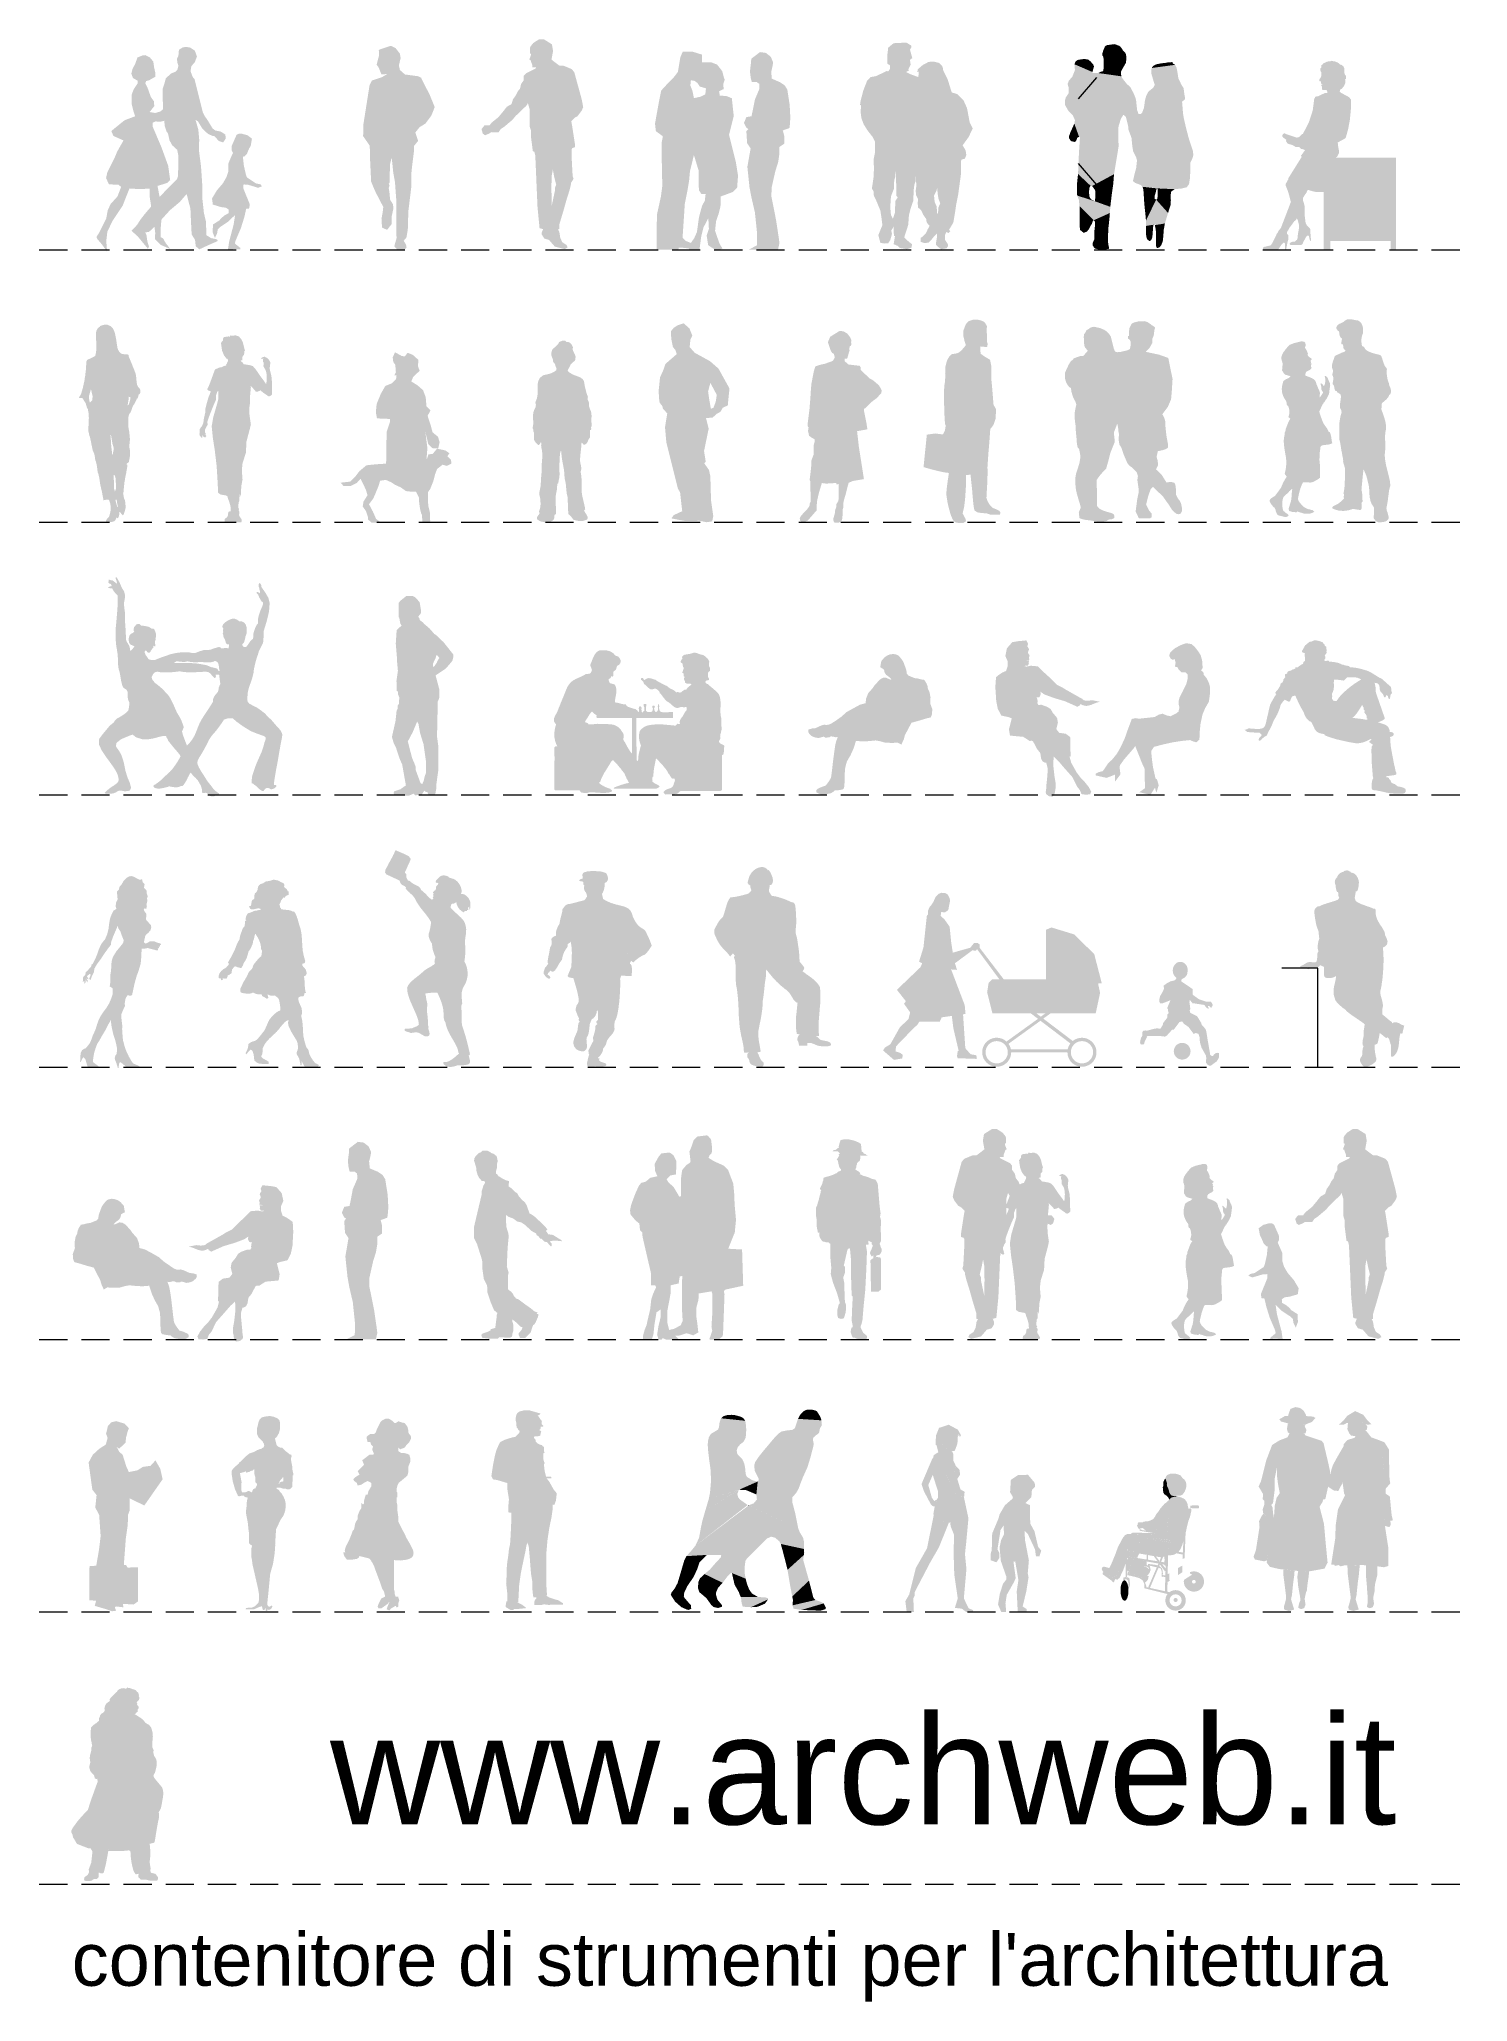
# Model space of a CAD drawing. Header units: millimetres. Extents: x 236 to 248.7, y 149.2 to 166.6.
import ezdxf

# ---------------------------------------------------------------- set-up
doc = ezdxf.new("R2010")
doc.units = ezdxf.units.MM
doc.linetypes.add('TRATTEGGIATA2', pattern=[0.375, 0.25, -0.125])
doc.layers.add('FIGURE_PERSONE', color=252, linetype='Continuous', lineweight=0)
doc.styles.get("Standard").update_dxf_attribs({"font": 'ARIAL.TTF'})

msp = doc.modelspace()

# ---------------------------------------------------------------- texts
at = {"layer": 'FIGURE_PERSONE', "attachment_point": 1}
for s, insert, char_height, width in [('www.archweb.it', (238.541, 151.728), 0.96893, 11.9544), ("contenitore di strumenti per l'architettura", (236.245, 149.794), 0.47027, 11.69649)]:
    msp.add_mtext(s, dxfattribs=dict(at, insert=insert, char_height=char_height, width=width))

# ---------------------------------------------------------------- blocks, each defined once
blk = doc.blocks.new('pers')
at = {"layer": 'FIGURE_PERSONE', "linetype": 'Continuous'}
for points in [[(0.446, 1.745), (0.432, 1.724), (0.608, 1.733), (0.59, 1.762)], [(0.579, 1.771), (0.59, 1.762), (0.446, 1.745), (0.467, 1.766)], [(0.492, 1.779), (0.467, 1.766), (0.579, 1.771), (0.568, 1.776)], [(0.492, 1.779), (0.531, 1.781), (0.559, 1.778)], [(-0.048, 1.528), (-0.064, 1.496), (-0.355, 1.565), (-0.313, 1.591)], [(-0.292, 1.603), (-0.313, 1.591), (-0.048, 1.528), (-0.043, 1.556)], [(-0.041, 1.604), (-0.043, 1.556), (-0.292, 1.603), (-0.283, 1.626)], [(-0.278, 1.668), (-0.283, 1.626), (-0.041, 1.604), (-0.043, 1.637)], [(-0.049, 1.682), (-0.043, 1.637), (-0.278, 1.668), (-0.265, 1.704)], [(-0.246, 1.722), (-0.265, 1.704), (-0.049, 1.682), (-0.067, 1.705)], [(-0.084, 1.716), (-0.067, 1.705), (-0.246, 1.722), (-0.212, 1.732)], [(-0.17, 1.735), (-0.212, 1.732), (-0.084, 1.716), (-0.135, 1.731)], [(0.575, 1.55), (0.555, 1.532), (0.214, 1.536), (0.248, 1.57)], [(0.274, 1.587), (0.248, 1.57), (0.575, 1.55), (0.602, 1.57)], [(0.608, 1.582), (0.602, 1.57), (0.274, 1.587), (0.321, 1.596)], [(0.368, 1.601), (0.321, 1.596), (0.608, 1.582), (0.614, 1.615)], [(0.628, 1.637), (0.614, 1.615), (0.368, 1.601), (0.391, 1.616)], [(0.405, 1.658), (0.391, 1.616), (0.628, 1.637), (0.631, 1.649)], [(0.627, 1.686), (0.631, 1.649), (0.405, 1.658), (0.419, 1.699)], [(0.608, 1.733), (0.62, 1.712), (0.627, 1.686), (0.419, 1.699), (0.432, 1.724)], [(-0.382, 1.495), (-0.383, 1.463), (-0.126, 1.419), (-0.116, 1.448)], [(-0.126, 1.419), (-0.121, 1.39), (-0.379, 1.408), (-0.383, 1.463)], [(-0.094, 1.473), (-0.116, 1.448), (-0.382, 1.495), (-0.373, 1.536)], [(-0.379, 1.408), (-0.369, 1.324), (-0.115, 1.381), (-0.121, 1.39)], [(-0.355, 1.565), (-0.373, 1.536), (-0.094, 1.473), (-0.064, 1.496)], [(0.554, 1.45), (0.53, 1.357), (0.503, 1.269), (0.067, 1.358), (0.112, 1.415)], [(0.147, 1.456), (0.112, 1.415), (0.554, 1.45), (0.559, 1.477)], [(0.552, 1.513), (0.559, 1.477), (0.147, 1.456), (0.182, 1.498)], [(0.214, 1.536), (0.182, 1.498), (0.552, 1.513), (0.555, 1.532)], [(-0.115, 1.381), (-0.075, 1.339), (-0.359, 1.255), (-0.369, 1.324)], [(-0.359, 1.255), (-0.355, 1.179), (-0.058, 1.301), (-0.075, 1.339)], [(-0.355, 1.143), (-0.356, 1.121), (-0.046, 1.209), (-0.051, 1.265)], [(-0.058, 1.301), (-0.051, 1.265), (-0.355, 1.143), (-0.355, 1.179)], [(0.038, 1.314), (0.03, 1.285), (0.439, 1.119), (0.462, 1.178)], [(0.439, 1.119), (0.424, 1.078), (0.034, 1.24), (0.03, 1.285)], [(0.034, 1.24), (0.042, 1.221), (0.403, 1.041), (0.424, 1.078)], [(0.503, 1.269), (0.462, 1.178), (0.038, 1.314), (0.067, 1.358)], [(0.403, 1.041), (0.37, 1.003), (0.07, 1.165), (0.042, 1.221)], [(-0.107, 1.067), (-0.12, 1.033), (-0.432, 0.788), (-0.404, 0.886)], [(-0.375, 0.984), (-0.105, 1.069), (-0.404, 0.886)], [(-0.363, 1.041), (-0.375, 0.984), (0.01, 1.155), (-0.034, 1.183)], [(0.01, 1.155), (-0.375, 0.984), (0.054, 1.142)], [(-0.104, 1.07), (-0.375, 0.984), (0.069, 1.15), (0.061, 1.142)], [(-0.046, 1.209), (-0.038, 1.188), (-0.363, 1.041), (-0.356, 1.121)], [(-0.034, 1.183), (-0.363, 1.041), (-0.043, 1.197)], [(-0.105, 1.069), (0.061, 1.142), (0.049, 1.027), (-0.04, 1.065)], [(0.061, 1.142), (0.049, 1.027), (0.054, 0.982), (0.393, 0.865), (0.369, 0.956)], [(0.069, 1.15), (0.061, 1.142), (0.369, 0.956), (0.37, 1.003)], [(0.07, 1.165), (0.37, 1.003), (0.069, 1.15)], [(-0.46, 0.643), (-0.492, 0.573), (-0.028, 0.933), (-0.098, 0.983)], [(-0.02, 0.929), (0.422, 0.723), (-0.492, 0.573)], [(-0.114, 1.004), (-0.098, 0.983), (-0.46, 0.643), (-0.445, 0.727)], [(-0.432, 0.788), (-0.445, 0.727), (-0.114, 1.004), (-0.12, 1.033)], [(-0.028, 0.933), (0.422, 0.723), (-0.01, 0.933)], [(-0.02, 0.929), (-0.016, 0.932), (-0.028, 0.933)], [(0.054, 0.982), (0.025, 0.948), (-0.016, 0.932), (0.422, 0.723), (0.414, 0.763), (0.393, 0.865)], [(0.422, 0.723), (0.434, 0.692), (0.179, 0.652), (-0.492, 0.573)], [(-0.536, 0.519), (-0.573, 0.479), (0.066, 0.559), (0.143, 0.635)], [(-0.035, 0.458), (0.066, 0.559), (-0.573, 0.479), (-0.389, 0.49), (-0.263, 0.49)], [(0.179, 0.652), (0.143, 0.635), (-0.536, 0.519), (-0.492, 0.573)], [(0.179, 0.652), (0.215, 0.643), (0.464, 0.643), (0.434, 0.692)], [(0.464, 0.643), (0.471, 0.614), (0.253, 0.611), (0.215, 0.643)], [(0.253, 0.611), (0.266, 0.587), (0.471, 0.543), (0.471, 0.614)], [(0.471, 0.543), (0.474, 0.508), (0.283, 0.527), (0.266, 0.587)], [(0.283, 0.527), (0.326, 0.358), (0.472, 0.49), (0.474, 0.508)], [(-0.476, 0.364), (-0.511, 0.291), (-0.651, 0.24), (-0.616, 0.358)], [(-0.456, 0.425), (-0.476, 0.364), (-0.616, 0.358), (-0.593, 0.437)], [(-0.573, 0.479), (-0.593, 0.437), (-0.456, 0.425), (-0.394, 0.488)], [(-0.412, 0.473), (-0.573, 0.479), (-0.389, 0.49)], [(-0.173, 0.333), (-0.364, 0.36), (-0.412, 0.32), (-0.251, 0.242), (-0.211, 0.295)], [(-0.327, 0.403), (-0.364, 0.36), (-0.054, 0.322), (-0.056, 0.376)], [(-0.046, 0.279), (-0.168, 0.328), (-0.364, 0.36), (-0.054, 0.322)], [(-0.048, 0.437), (-0.056, 0.376), (-0.327, 0.403), (-0.267, 0.468)], [(-0.263, 0.49), (-0.267, 0.468), (-0.048, 0.437), (-0.035, 0.458)], [(0.472, 0.49), (0.465, 0.446), (0.348, 0.224), (0.326, 0.358)], [(0.348, 0.224), (0.368, 0.121), (0.517, 0.261), (0.465, 0.446)], [(-0.565, 0.212), (-0.592, 0.155), (-0.708, 0.152), (-0.676, 0.193)], [(-0.651, 0.24), (-0.676, 0.193), (-0.565, 0.212), (-0.511, 0.291)], [(-0.465, 0.254), (-0.471, 0.196), (-0.309, 0.133), (-0.309, 0.157)], [(-0.309, 0.133), (-0.297, 0.092), (-0.457, 0.158), (-0.471, 0.196)], [(-0.292, 0.197), (-0.309, 0.157), (-0.465, 0.254), (-0.451, 0.283)], [(-0.412, 0.32), (-0.451, 0.283), (-0.292, 0.197), (-0.251, 0.242)], [(-0.168, 0.328), (-0.145, 0.226), (-0.033, 0.228), (-0.046, 0.279)], [(-0.033, 0.228), (-0.015, 0.183), (-0.105, 0.156), (-0.145, 0.226)], [(-0.105, 0.156), (-0.097, 0.13), (-0.088, 0.115), (0.063, 0.116), (0.01, 0.147), (-0.015, 0.183)], [(0.517, 0.261), (0.555, 0.111), (0.374, 0.089), (0.368, 0.121)], [(-0.703, 0.158), (-0.712, 0.135), (-0.674, 0.076), (-0.618, 0.026), (-0.557, 0.07), (-0.596, 0.116), (-0.592, 0.155)], [(-0.618, 0.026), (-0.571, 0.005), (-0.532, 0.043), (-0.557, 0.07)], [(-0.532, 0.043), (-0.53, 0.011), (-0.552, 0.001), (-0.571, 0.005)], [(-0.297, 0.092), (-0.255, 0.042), (-0.395, 0.106), (-0.457, 0.158)], [(-0.395, 0.106), (-0.352, 0.045), (-0.256, 0.03), (-0.255, 0.042)], [(-0.256, 0.03), (-0.29, 0.018), (-0.332, 0.027), (-0.352, 0.045)], [(0.063, 0.116), (0.131, 0.112), (-0.083, 0.069), (-0.088, 0.115)], [(-0.083, 0.069), (-0.073, 0.03), (0.151, 0.105), (0.131, 0.112)], [(0.151, 0.105), (0.152, 0.094), (0, 0.025), (-0.073, 0.03)], [(0, 0.025), (0.061, 0.029), (0.126, 0.057), (0.152, 0.094)], [(0.374, 0.089), (0.371, 0.042), (0.573, 0.089), (0.555, 0.111)], [(0.573, 0.089), (0.612, 0.077), (0.379, 0.012), (0.371, 0.042)], [(0.379, 0.012), (0.45, 0.001), (0.647, 0.059), (0.612, 0.077)], [(0.647, 0.059), (0.667, 0.019), (0.597, -0.005), (0.45, 0.001)], [(0.667, 0.019), (0.597, -0.005), (0.625, -0.004), (0.663, 0.008)]]:
    blk.add_hatch(color=252, dxfattribs=at).paths.add_polyline_path(points)
blk = doc.blocks.new('pers_2')
at = {"layer": 'FIGURE_PERSONE', "linetype": 'Continuous'}
for points in [[(-0.097, 1.764), (-0.106, 1.735), (0.078, 1.765), (0.071, 1.777)], [(0.078, 1.765), (0.097, 1.746), (-0.106, 1.722), (-0.106, 1.735)], [(-0.106, 1.722), (-0.098, 1.712), (0.103, 1.737), (0.097, 1.746)], [(0.057, 1.797), (0.071, 1.777), (-0.097, 1.764), (-0.083, 1.797)], [(-0.064, 1.812), (-0.075, 1.806), (-0.083, 1.797), (0.057, 1.797), (0.045, 1.806), (0.004, 1.821)], [(-0.353, 1.642), (-0.35, 1.62), (-0.349, 1.588), (-0.367, 1.544), (0.07, 1.521), (-0.18, 1.564), (-0.191, 1.566), (-0.193, 1.573)], [(-0.191, 1.581), (-0.193, 1.573), (-0.353, 1.642), (-0.344, 1.664)], [(-0.33, 1.677), (-0.344, 1.664), (-0.191, 1.581), (-0.181, 1.614)], [(-0.18, 1.624), (-0.181, 1.614), (-0.33, 1.677), (-0.319, 1.681)], [(-0.287, 1.687), (-0.319, 1.681), (-0.18, 1.624), (-0.187, 1.641)], [(-0.23, 1.683), (-0.256, 1.688), (-0.287, 1.687), (-0.187, 1.641)], [(-0.187, 1.641), (-0.21, 1.667), (-0.23, 1.683)], [(0.06, 1.564), (0.064, 1.535), (-0.142, 1.564), (-0.12, 1.575)], [(-0.099, 1.581), (-0.12, 1.575), (0.06, 1.564), (0.063, 1.582)], [(0.103, 1.652), (0.063, 1.582), (-0.099, 1.581), (-0.096, 1.588)], [(0.103, 1.737), (0.108, 1.712), (-0.094, 1.691), (-0.098, 1.712)], [(-0.093, 1.618), (-0.096, 1.588), (0.103, 1.652), (0.106, 1.662)], [(-0.094, 1.691), (-0.093, 1.662), (0.108, 1.691), (0.108, 1.712)], [(0.108, 1.691), (0.106, 1.662), (-0.093, 1.618), (-0.093, 1.662)], [(0.335, 1.609), (0.329, 1.591), (0.556, 1.607), (0.542, 1.637)], [(0.556, 1.607), (0.564, 1.561), (0.33, 1.561), (0.329, 1.591)], [(0.513, 1.654), (0.542, 1.637), (0.335, 1.609), (0.372, 1.641)], [(0.335, 1.609), (0.347, 1.627), (0.372, 1.641)], [(0.418, 1.65), (0.372, 1.641), (0.513, 1.654), (0.476, 1.657)], [(0.111, 1.469), (0.144, 1.438), (-0.413, 1.469), (-0.402, 1.497)], [(-0.413, 1.469), (-0.41, 1.449), (0.171, 1.388), (0.144, 1.438)], [(-0.406, 1.443), (0.171, 1.388), (-0.41, 1.449)], [(0.171, 1.388), (0.189, 1.346), (-0.403, 1.434), (-0.406, 1.443)], [(0.189, 1.346), (0.195, 1.321), (-0.403, 1.387), (-0.403, 1.434)], [(-0.371, 1.532), (-0.402, 1.497), (0.111, 1.469), (0.094, 1.49)], [(0.07, 1.521), (0.094, 1.49), (-0.371, 1.532), (-0.367, 1.544)], [(-0.142, 1.564), (-0.18, 1.564), (0.07, 1.521), (0.064, 1.535)], [(0.303, 1.398), (0.285, 1.361), (0.629, 1.349), (0.624, 1.375)], [(0.617, 1.43), (0.624, 1.375), (0.303, 1.398), (0.347, 1.433)], [(0.33, 1.561), (0.348, 1.5), (0.571, 1.515), (0.564, 1.561)], [(0.361, 1.459), (0.347, 1.433), (0.617, 1.43), (0.597, 1.462)], [(0.571, 1.515), (0.597, 1.462), (0.361, 1.459), (0.348, 1.5)], [(0.204, 1.235), (0.217, 1.199), (-0.438, 1.318), (-0.43, 1.346)], [(-0.438, 1.318), (-0.436, 1.279), (-0.408, 1.23), (0.082, 1.193), (0.217, 1.199)], [(-0.403, 1.387), (-0.43, 1.346), (0.204, 1.235), (0.195, 1.321)], [(-0.408, 1.23), (-0.368, 1.19), (0.06, 1.158), (0.082, 1.193)], [(0.265, 1.254), (0.249, 1.213), (0.62, 1.158), (0.612, 1.206)], [(0.604, 1.308), (0.612, 1.206), (0.265, 1.254), (0.272, 1.308)], [(0.277, 1.334), (0.272, 1.308), (0.604, 1.308), (0.629, 1.332)], [(0.629, 1.349), (0.629, 1.332), (0.277, 1.334), (0.285, 1.361)], [(-0.354, 1.114), (-0.388, 1.039), (-0.329, 0.988), (-0.312, 0.998)], [(0.06, 1.158), (0.04, 1.093), (-0.348, 1.144), (-0.368, 1.19)], [(-0.348, 1.144), (-0.354, 1.114), (0.037, 1.075), (0.04, 1.093)], [(0.036, 1.06), (0.037, 1.075), (-0.354, 1.114), (-0.312, 0.998)], [(0.036, 0.992), (0.036, 1.06), (-0.315, 0.998), (-0.304, 0.993)], [(0.652, 1.027), (0.217, 1.199), (0.082, 1.193), (0.104, 1.175)], [(0.104, 1.175), (0.652, 1.027), (0.658, 1.002), (0.128, 1.057), (0.124, 1.095)], [(0.128, 1.058), (0.144, 1.016), (0.67, 0.962), (0.658, 1.002)], [(0.236, 1.2), (0.217, 1.199), (0.652, 1.027), (0.642, 1.063)], [(0.62, 1.158), (0.642, 1.063), (0.236, 1.2), (0.249, 1.213)], [(-0.401, 1.003), (-0.402, 0.987), (-0.341, 0.957), (-0.335, 0.967)], [(-0.341, 0.957), (-0.353, 0.952), (-0.389, 0.965), (-0.402, 0.987)], [(-0.329, 0.988), (-0.335, 0.967), (-0.401, 1.003), (-0.388, 1.039)], [(-0.389, 0.965), (-0.381, 0.959), (-0.353, 0.952)], [(0.029, 0.846), (0.04, 0.916), (-0.306, 0.96), (-0.313, 0.851)], [(-0.306, 0.96), (-0.304, 0.993), (0.036, 0.992), (0.04, 0.916)], [(0.67, 0.962), (0.681, 0.929), (0.154, 0.989), (0.144, 1.016)], [(0.154, 0.989), (0.161, 0.917), (0.7, 0.871), (0.681, 0.929)], [(0.7, 0.871), (0.704, 0.835), (0.169, 0.867), (0.161, 0.917)], [(-0.321, 0.667), (-0.313, 0.851), (0.029, 0.846), (-0.001, 0.665)], [(0.169, 0.867), (0.194, 0.819), (0.697, 0.809), (0.704, 0.835)], [(0.677, 0.695), (0.674, 0.633), (0.18, 0.66), (0.196, 0.722)], [(0.697, 0.809), (0.677, 0.768), (0.203, 0.788), (0.194, 0.819)], [(0.203, 0.788), (0.196, 0.722), (0.677, 0.695), (0.677, 0.768)], [(-0.22, 0.468), (-0.224, 0.508), (-0.329, 0.591), (-0.331, 0.562)], [(-0.331, 0.491), (-0.331, 0.562), (-0.22, 0.468), (-0.206, 0.441)], [(-0.329, 0.591), (-0.321, 0.667), (-0.219, 0.547), (-0.224, 0.508)], [(-0.196, 0.56), (-0.001, 0.665), (-0.321, 0.667), (-0.21, 0.562)], [(-0.219, 0.547), (-0.321, 0.667), (-0.21, 0.562)], [(-0.169, 0.523), (-0.196, 0.56), (-0.001, 0.665), (-0.008, 0.578)], [(-0.022, 0.48), (-0.008, 0.578), (-0.169, 0.523), (-0.166, 0.477)], [(0.18, 0.66), (0.167, 0.604), (0.666, 0.578), (0.674, 0.633)], [(0.666, 0.578), (0.646, 0.549), (0.186, 0.588), (0.167, 0.604)], [(0.186, 0.588), (0.237, 0.569), (0.595, 0.537), (0.646, 0.549)], [(0.595, 0.537), (0.537, 0.532), (0.253, 0.553), (0.237, 0.569)], [(0.382, 0.54), (0.537, 0.532), (0.253, 0.553)], [(0.26, 0.525), (0.253, 0.553), (0.379, 0.539), (0.374, 0.524)], [(0.26, 0.525), (0.264, 0.466), (0.37, 0.504), (0.374, 0.524)], [(0.537, 0.532), (0.506, 0.509), (0.387, 0.527), (0.383, 0.539)], [(0.387, 0.527), (0.388, 0.507), (0.502, 0.476), (0.506, 0.509)], [(-0.171, 0.424), (-0.206, 0.441), (-0.331, 0.491), (-0.328, 0.475)], [(-0.314, 0.438), (-0.328, 0.475), (-0.174, 0.424), (-0.034, 0.375)], [(-0.181, 0.256), (-0.308, 0.381), (-0.314, 0.438), (-0.034, 0.375), (-0.038, 0.32)], [(-0.181, 0.256), (-0.308, 0.381), (-0.307, 0.316), (-0.198, 0.224), (-0.19, 0.249)], [(-0.171, 0.424), (-0.034, 0.375), (-0.022, 0.48), (-0.166, 0.477)], [(0.37, 0.504), (0.361, 0.477), (0.267, 0.417), (0.264, 0.466)], [(0.267, 0.417), (0.271, 0.372), (0.36, 0.447), (0.361, 0.477)], [(0.36, 0.447), (0.373, 0.439), (0.275, 0.335), (0.271, 0.372)], [(0.275, 0.335), (0.283, 0.253), (0.373, 0.439)], [(0.373, 0.439), (0.479, 0.321), (0.451, 0.227), (0.283, 0.205), (0.283, 0.253)], [(0.382, 0.444), (0.373, 0.439), (0.479, 0.321), (0.501, 0.389)], [(0.504, 0.433), (0.501, 0.389), (0.382, 0.444), (0.388, 0.471)], [(0.388, 0.507), (0.388, 0.471), (0.504, 0.433), (0.502, 0.476)], [(-0.212, 0.203), (-0.198, 0.224), (-0.307, 0.316), (-0.307, 0.255)], [(-0.306, 0.209), (-0.307, 0.255), (-0.212, 0.203), (-0.222, 0.18)], [(-0.241, 0.156), (-0.222, 0.18), (-0.306, 0.209), (-0.304, 0.171)], [(-0.051, 0.191), (-0.046, 0.231), (-0.177, 0.086), (-0.192, 0.051)], [(-0.19, 0.031), (-0.192, 0.051), (-0.051, 0.191), (-0.054, 0.125)], [(-0.169, 0.241), (-0.038, 0.32), (-0.181, 0.256)], [(-0.177, 0.086), (-0.175, 0.166), (-0.169, 0.223), (-0.041, 0.282), (-0.046, 0.231)], [(-0.169, 0.223), (-0.169, 0.241), (-0.038, 0.32), (-0.041, 0.282)], [(0.35, 0.216), (0.346, 0.195), (0.283, 0.167), (0.283, 0.205)], [(0.283, 0.167), (0.283, 0.144), (0.344, 0.168), (0.346, 0.195)], [(0.345, 0.18), (0.342, 0.132), (0.285, 0.113), (0.283, 0.144)], [(0.362, 0.213), (0.37, 0.171), (0.372, 0.13), (0.437, 0.115), (0.441, 0.172), (0.451, 0.227)], [(-0.27, 0.143), (-0.241, 0.156), (-0.304, 0.171)], [(-0.054, 0.074), (-0.054, 0.125), (-0.19, 0.031), (-0.177, 0.01)], [(-0.177, 0.01), (-0.054, 0.074), (-0.171, 0.005)], [(-0.136, -0.004), (-0.054, 0.074), (-0.171, 0.005)], [(-0.053, 0.047), (-0.054, 0.074), (-0.136, -0.004), (-0.093, -0.006)], [(-0.047, 0.002), (-0.093, -0.006), (-0.053, 0.047), (-0.047, 0.018)], [(0.285, 0.113), (0.291, 0.093), (0.338, 0.102), (0.342, 0.132)], [(0.338, 0.102), (0.331, 0.083), (0.297, 0.083), (0.291, 0.093)], [(0.297, 0.083), (0.311, 0.072), (0.322, 0.073), (0.331, 0.083)], [(0.437, 0.115), (0.432, 0.069), (0.372, 0.074), (0.372, 0.13)], [(0.372, 0.074), (0.373, 0.027), (0.419, 0.034), (0.432, 0.069)], [(0.419, 0.034), (0.403, 0.015), (0.376, 0.014), (0.373, 0.027)], [(0.376, 0.014), (0.384, 0.008), (0.403, 0.015)]]:
    blk.add_hatch(color=252, dxfattribs=at).paths.add_polyline_path(points)
at = {"layer": 'FIGURE_PERSONE', "color": 252, "linetype": 'Continuous'}
for points in [[(0.476, 1.657), (0.513, 1.654)], [(-0.316, 1.334), (-0.153, 1.525)], [(-0.153, 0.57), (-0.316, 0.76)]]:
    blk.add_lwpolyline(points, dxfattribs=at)
blk.add_point((0.513, 1.654), dxfattribs=at)
blk = doc.blocks.new('A$C68E05E26')
h = blk.add_hatch(color=256)
h.paths.add_polyline_path([(-0.061, 0.876), (-0.06, 0.894), (-0.064, 0.901), (-0.069, 0.903), (-0.079, 0.902), (-0.099, 0.899), (-0.115, 0.895), (-0.13, 0.895), (-0.131, 0.887), (-0.138, 0.88), (-0.144, 0.879), (-0.158, 0.877), (-0.179, 0.877), (-0.199, 0.879), (-0.205, 0.88), (-0.218, 0.881), (-0.231, 0.878), (-0.24, 0.87), (-0.246, 0.858), (-0.25, 0.836), (-0.254, 0.789), (-0.262, 0.719), (-0.264, 0.635), (-0.264, 0.622), (-0.212, 0.616), (-0.209, 0.611), (-0.222, 0.597), (-0.265, 0.604), (-0.267, 0.487), (-0.248, 0.486), (-0.213, 0.492), (-0.182, 0.511), (-0.159, 0.536), (-0.139, 0.581), (-0.127, 0.632), (-0.111, 0.683), (-0.1, 0.735), (-0.085, 0.794), (-0.072, 0.829)])
h.paths.add_polyline_path([(-0.095, 0.949), (-0.107, 0.97), (-0.12, 0.986), (-0.131, 0.992), (-0.138, 0.995), (-0.166, 1.007), (-0.185, 1.01), (-0.211, 1.007), (-0.235, 1.001), (-0.245, 0.993), (-0.258, 0.978), (-0.286, 0.953), (-0.3, 0.943), (-0.319, 0.921), (-0.337, 0.9), (-0.353, 0.874), (-0.368, 0.858), (-0.384, 0.828), (-0.399, 0.808), (-0.417, 0.799), (-0.439, 0.79), (-0.47, 0.787), (-0.484, 0.785), (-0.498, 0.775), (-0.511, 0.759), (-0.51, 0.746), (-0.501, 0.736), (-0.479, 0.717), (-0.465, 0.707), (-0.447, 0.699), (-0.416, 0.695), (-0.391, 0.699), (-0.361, 0.722), (-0.334, 0.744), (-0.31, 0.769), (-0.293, 0.783), (-0.276, 0.799), (-0.267, 0.805), (-0.264, 0.835), (-0.26, 0.858), (-0.254, 0.879), (-0.247, 0.892), (-0.239, 0.898), (-0.226, 0.901), (-0.217, 0.901), (-0.14, 0.906), (-0.132, 0.902), (-0.13, 0.897), (-0.13, 0.895), (-0.115, 0.895), (-0.099, 0.899), (-0.085, 0.901), (-0.09, 0.918)])
h.paths.add_polyline_path([(-0.354, 0.654), (-0.363, 0.67), (-0.616, 0.676), (-0.635, 0.674), (-0.649, 0.665), (-0.665, 0.648), (-0.682, 0.617), (-0.713, 0.558), (-0.736, 0.494), (-0.772, 0.407), (-0.79, 0.372), (-0.792, 0.36), (-0.792, 0.354), (-0.788, 0.337), (-0.78, 0.314), (-0.77, 0.298), (-0.759, 0.285), (-0.75, 0.279), (-0.688, 0.422), (-0.68, 0.442), (-0.663, 0.455), (-0.643, 0.451), (-0.643, 0.517), (-0.64, 0.583), (-0.636, 0.607), (-0.631, 0.619), (-0.615, 0.629), (-0.561, 0.621), (-0.517, 0.616), (-0.516, 0.637), (-0.514, 0.643), (-0.481, 0.65), (-0.319, 0.629), (-0.34, 0.642)])
h.paths.add_polyline_path([(-0.32, 0.612), (-0.514, 0.643), (-0.516, 0.637), (-0.522, 0.502), (-0.322, 0.467)], flags=17)
h.paths.add_polyline_path([(-0.518, 0.599), (-0.551, 0.603), (-0.598, 0.611), (-0.62, 0.609), (-0.626, 0.601), (-0.629, 0.58), (-0.627, 0.532), (-0.521, 0.524)], flags=16)
h.paths.add_polyline_path([(-0.522, 0.506), (-0.522, 0.512), (-0.591, 0.519), (-0.614, 0.474), (-0.542, 0.463), (-0.54, 0.466)], flags=16)
h.paths.add_polyline_path([(-0.577, 0.453), (-0.62, 0.461), (-0.628, 0.445), (-0.626, 0.444), (-0.626, 0.436), (-0.629, 0.436), (-0.629, 0.414), (-0.63, 0.353), (-0.624, 0.347), (-0.618, 0.346)], flags=17)
h.paths.add_polyline_path([(-0.562, 0.451), (-0.577, 0.453), (-0.626, 0.326), (-0.614, 0.323)], flags=17)
h.paths.add_polyline_path([(-0.549, 0.448), (-0.562, 0.451), (-0.606, 0.342), (-0.599, 0.341), (-0.58, 0.384)], flags=17)
h.paths.add_polyline_path([(-0.643, 0.416), (-0.643, 0.436), (-0.644, 0.436), (-0.663, 0.435), (-0.693, 0.38), (-0.737, 0.274), (-0.718, 0.27), (-0.698, 0.286), (-0.667, 0.351)], flags=17)
h.paths.add_polyline_path([(-0.663, 0.435), (-0.643, 0.436), (-0.643, 0.436), (-0.626, 0.436), (-0.626, 0.444), (-0.64, 0.45), (-0.663, 0.455), (-0.68, 0.442), (-0.688, 0.422), (-0.762, 0.251), (-0.757, 0.248), (-0.751, 0.247), (-0.746, 0.253), (-0.693, 0.38)])
h.paths.add_polyline_path([(-0.792, 0.354), (-0.792, 0.36), (-0.79, 0.372), (-0.809, 0.379), (-0.831, 0.384), (-0.843, 0.384), (-0.855, 0.375), (-0.856, 0.363), (-0.851, 0.35), (-0.84, 0.338), (-0.832, 0.336), (-0.759, 0.285), (-0.77, 0.298), (-0.78, 0.314), (-0.788, 0.337)])
h.paths.add_polyline_path([(-0.832, 0.336), (-0.84, 0.338), (-0.847, 0.331), (-0.847, 0.317), (-0.76, 0.255), (-0.75, 0.279)])
h.paths.add_polyline_path([(-0.627, 0.291), (-0.644, 0.293), (-0.659, 0.291), (-0.665, 0.285), (-0.666, 0.271), (-0.665, 0.255, -0.028139), (-0.66, 0.261, -0.162222), (-0.651, 0.266), (-0.65, 0.273), (-0.636, 0.272), (-0.625, 0.264), (-0.618, 0.238), (-0.62, 0.216), (-0.624, 0.198), (-0.627, 0.173), (-0.62, 0.18), (-0.605, 0.222), (-0.608, 0.265), (-0.613, 0.285)])
h.paths.add_polyline_path([(-0.629, 0.414), (-0.629, 0.436), (-0.643, 0.436), (-0.643, 0.397), (-0.645, 0.293), (-0.631, 0.292)], flags=17)
h.paths.add_polyline_path([(-0.542, 0.308), (-0.63, 0.327), (-0.63, 0.31), (-0.595, 0.303), (-0.557, 0.294), (-0.521, 0.283), (-0.492, 0.264), (-0.478, 0.231, -0.001001), (-0.478, 0.231), (-0.477, 0.193), (-0.464, 0.19), (-0.46, 0.212), (-0.469, 0.237), (-0.482, 0.274), (-0.501, 0.29)])
h.paths.add_polyline_path([(-0.454, 0.378, 0.124725), (-0.475, 0.384, 0.124725), (-0.497, 0.379, 0.105768), (-0.517, 0.363), (-0.517, 0.363, -0.105769), (-0.497, 0.379, -0.087761), (-0.482, 0.384), (-0.48, 0.388), (-0.471, 0.402), (-0.457, 0.399), (-0.458, 0.432), (-0.549, 0.448), (-0.58, 0.384), (-0.599, 0.341), (-0.606, 0.342), (-0.614, 0.323), (-0.542, 0.308), (-0.536, 0.305, -0.010859), (-0.536, 0.309, -0.076853), (-0.53, 0.339), (-0.53, 0.339, 0.076853), (-0.536, 0.309, 0.010859), (-0.536, 0.305), (-0.501, 0.29), (-0.482, 0.274), (-0.472, 0.245, 0.044334), (-0.468, 0.247, 0.10709), (-0.453, 0.26, 0.080206), (-0.444, 0.278, 0.067953), (-0.44, 0.301, 0.003927), (-0.44, 0.303), (-0.455, 0.303), (-0.467, 0.297), (-0.456, 0.309), (-0.445, 0.334, 0.04393), (-0.45, 0.344), (-0.45, 0.344, -0.04393), (-0.445, 0.334), (-0.44, 0.345), (-0.436, 0.363, 0.095774)])
h.paths.add_polyline_path([(-0.628, 0.476), (-0.628, 0.462), (-0.301, 0.404), (-0.3, 0.424)])
h.paths.add_polyline_path([(-0.445, 0.489), (-0.458, 0.491), (-0.458, 0.449), (-0.446, 0.447)], flags=17)
h.paths.add_polyline_path([(-0.375, 0.476), (-0.394, 0.48), (-0.36, 0.433), (-0.345, 0.431), (-0.343, 0.436)], flags=17)
h.paths.add_polyline_path([(-0.311, 0.471), (-0.322, 0.467), (-0.329, 0.468), (-0.343, 0.436), (-0.338, 0.43), (-0.329, 0.428)], flags=17)
h.paths.add_polyline_path([(-0.32, 0.408), (-0.337, 0.411), (-0.34, 0.405), (-0.29, 0.337), (-0.289, 0.369)])
h.paths.add_polyline_path([(-0.337, 0.411), (-0.352, 0.414), (-0.444, 0.201), (-0.428, 0.197)])
h.paths.add_polyline_path([(-0.36, 0.396), (-0.362, 0.397), (-0.38, 0.402), (-0.446, 0.41), (-0.446, 0.397), (-0.44, 0.396), (-0.415, 0.391), (-0.376, 0.382), (-0.367, 0.38)], flags=17)
h.paths.add_polyline_path([(-0.336, 0.385), (-0.346, 0.39), (-0.352, 0.376), (-0.332, 0.369), (-0.326, 0.355), (-0.322, 0.331), (-0.325, 0.31), (-0.325, 0.297), (-0.316, 0.295), (-0.314, 0.312), (-0.313, 0.323), (-0.314, 0.343), (-0.321, 0.371)])
h.paths.add_polyline_path([(-0.462, 0.204), (-0.464, 0.19), (-0.272, 0.142, -0.065018), (-0.256, 0.159)])
h.paths.add_polyline_path([(-0.291, 0.086, 1), (-0.109, 0.086, 1)])
h.paths.add_polyline_path([(-0.146, 0.086, -1), (-0.254, 0.086, -1)], flags=16)
h.paths.add_polyline_path([(-0.182, 0.089, -1), (-0.218, 0.089, -1)], flags=0)
h.paths.add_polyline_path([(-0.071, 0.337), (-0.072, 0.323), (-0.058, 0.32), (-0.057, 0.312), (-0.126, 0.268, 3.822884)])
h.paths.add_polyline_path([(-0.021, 0.252, -1), (-0.054, 0.252, -1)], flags=16)
h.paths.add_polyline_path([(-0.111, 0.685), (-0.111, 0.683), (-0.127, 0.632), (-0.131, 0.615), (-0.137, 0.454, -0.093521), (-0.127, 0.458, -0.03203), (-0.12, 0.459)])
h.paths.add_polyline_path([(-0.135, 0.511), (-0.175, 0.518), (-0.182, 0.511), (-0.193, 0.504), (-0.135, 0.493)], flags=17)
h.paths.add_polyline_path([(-0.139, 0.396), (-0.18, 0.372), (-0.18, 0.309), (-0.14, 0.336)])
h.paths.add_polyline_path([(-0.256, 0.327), (-0.27, 0.319), (-0.272, 0.247), (-0.254, 0.259, -0.083206), (-0.254, 0.262)])
h.paths.add_polyline_path([(0.009, 0.918), (0.006, 0.928), (0, 0.93), (-0.016, 0.93), (-0.048, 0.93), (-0.069, 0.926), (-0.069, 0.906), (-0.052, 0.905), (-0.03, 0.903), (-0.001, 0.903), (0.007, 0.906)])
h.paths.add_polyline_path([(-0.107, 1.082), (-0.103, 1.111), (-0.109, 1.139), (-0.122, 1.16), (-0.131, 1.167), (-0.14, 1.174), (-0.145, 1.183), (-0.157, 1.197), (-0.19, 1.21), (-0.224, 1.212), (-0.249, 1.211), (-0.276, 1.199), (-0.287, 1.182), (-0.291, 1.17), (-0.283, 1.148), (-0.277, 1.13), (-0.278, 1.111), (-0.274, 1.096), (-0.265, 1.08), (-0.258, 1.058), (-0.256, 1.043), (-0.24, 1.02), (-0.219, 1.013), (-0.203, 1.013), (-0.185, 1.017), (-0.161, 1.015), (-0.137, 1.027), (-0.12, 1.051)])
h.paths.add_polyline_path([(-0.295, 0.695), (-0.299, 0.704), (-0.315, 0.711), (-0.34, 0.714), (-0.352, 0.716), (-0.366, 0.719), (-0.391, 0.699), (-0.403, 0.697), (-0.364, 0.691), (-0.319, 0.681), (-0.305, 0.682), (-0.3, 0.686)])
h.paths.add_polyline_path([(-0.46, 0.705), (-0.493, 0.709), (-0.512, 0.718), (-0.517, 0.716), (-0.523, 0.715), (-0.522, 0.71), (-0.512, 0.703), (-0.363, 0.679), (-0.327, 0.671), (-0.311, 0.663), (-0.304, 0.643), (-0.303, 0.627), (-0.284, 0.625), (-0.284, 0.635), (-0.287, 0.66), (-0.298, 0.675), (-0.305, 0.682), (-0.319, 0.681), (-0.364, 0.691), (-0.403, 0.697), (-0.416, 0.695), (-0.447, 0.699)])
h.paths.add_polyline_path([(-0.283, 0.602), (-0.283, 0.606), (-0.301, 0.609), (-0.3, 0.569), (-0.299, 0.546), (-0.301, 0.492), (-0.298, 0.445), (-0.301, 0.404), (-0.298, 0.397), (-0.288, 0.393), (-0.284, 0.41), (-0.282, 0.474), (-0.283, 0.537)])
h.paths.add_polyline_path([(-0.265, 0.604), (-0.282, 0.606), (-0.282, 0.604), (-0.283, 0.564), (-0.283, 0.537), (-0.282, 0.474), (-0.284, 0.41), (-0.288, 0.393), (-0.288, 0.393), (-0.295, 0.167), (-0.273, 0.163)])
h.paths.add_polyline_path([(-0.439, 0.396), (-0.471, 0.402), (-0.48, 0.388), (-0.482, 0.384, -0.036564), (-0.475, 0.384, -0.029951), (-0.47, 0.384), (-0.469, 0.386), (-0.461, 0.387), (-0.447, 0.383), (-0.435, 0.369), (-0.44, 0.345), (-0.456, 0.309), (-0.467, 0.297), (-0.451, 0.305), (-0.431, 0.331), (-0.422, 0.357), (-0.428, 0.388)], flags=17)
h.paths.add_polyline_path([(-0.627, 0.513), (-0.629, 0.58), (-0.626, 0.601), (-0.62, 0.609), (-0.598, 0.611), (-0.551, 0.603), (-0.518, 0.599), (-0.517, 0.616), (-0.561, 0.621), (-0.615, 0.629), (-0.631, 0.619), (-0.636, 0.607), (-0.64, 0.583), (-0.643, 0.517), (-0.643, 0.451), (-0.64, 0.45), (-0.629, 0.445)], flags=17)
h.paths.add_polyline_path([(-0.511, 0.759), (-0.498, 0.775), (-0.491, 0.78), (-0.513, 0.78), (-0.53, 0.778), (-0.536, 0.772), (-0.535, 0.763), (-0.543, 0.755), (-0.54, 0.745), (-0.531, 0.727), (-0.525, 0.719), (-0.52, 0.722), (-0.514, 0.724), (-0.508, 0.726), (-0.494, 0.73), (-0.501, 0.736), (-0.51, 0.746)])
h.paths.add_polyline_path([(-0.267, 0.805), (-0.276, 0.799), (-0.293, 0.783), (-0.31, 0.769), (-0.334, 0.744), (-0.361, 0.722), (-0.366, 0.719), (-0.352, 0.716), (-0.34, 0.714), (-0.315, 0.711), (-0.299, 0.704), (-0.295, 0.695), (-0.3, 0.686), (-0.305, 0.682), (-0.298, 0.675), (-0.287, 0.66), (-0.284, 0.635), (-0.284, 0.625), (-0.281, 0.624)])
h.paths.add_polyline_path([(-0.291, 0.307), (-0.314, 0.311), (-0.315, 0.298), (-0.291, 0.292)])
h.paths.add_polyline_path([(-0.311, 0.663), (-0.327, 0.671), (-0.363, 0.679), (-0.369, 0.68), (-0.354, 0.654), (-0.34, 0.642), (-0.319, 0.629), (-0.303, 0.627), (-0.304, 0.643)], flags=17)
h.paths.add_polyline_path([(-0.301, 0.609), (-0.32, 0.612), (-0.322, 0.467), (-0.3, 0.476), (-0.301, 0.492), (-0.299, 0.546), (-0.3, 0.569)])
h.paths.add_polyline_path([(-0.369, 0.68), (-0.385, 0.683), (-0.459, 0.685), (-0.532, 0.687), (-0.571, 0.687), (-0.583, 0.687), (-0.592, 0.682), (-0.598, 0.676), (-0.363, 0.67)])
h.paths.add_polyline_path([(-0.217, 0.901), (-0.226, 0.901), (-0.239, 0.898), (-0.247, 0.892), (-0.254, 0.879), (-0.26, 0.858), (-0.264, 0.835), (-0.281, 0.624), (-0.264, 0.622), (-0.264, 0.635), (-0.262, 0.719), (-0.254, 0.789), (-0.25, 0.836), (-0.246, 0.858), (-0.24, 0.87), (-0.231, 0.878), (-0.218, 0.881)])
h.paths.add_polyline_path([(-0.13, 0.897), (-0.132, 0.902), (-0.14, 0.906), (-0.217, 0.901), (-0.218, 0.881), (-0.205, 0.88), (-0.199, 0.879), (-0.179, 0.877), (-0.158, 0.877), (-0.144, 0.879), (-0.138, 0.88), (-0.131, 0.887)], flags=17)
h.paths.add_polyline_path([(-0.481, 0.65), (-0.514, 0.643), (-0.222, 0.597), (-0.209, 0.611), (-0.212, 0.616)])
h.paths.add_polyline_path([(-0.591, 0.519), (-0.627, 0.522), (-0.627, 0.513), (-0.628, 0.476), (-0.614, 0.474)], flags=16)
h.paths.add_polyline_path([(-0.627, 0.532), (-0.627, 0.522), (-0.522, 0.512), (-0.521, 0.524)], flags=16)
blk.add_hatch(color=256).paths.add_polyline_path([(-0.274, 1.096), (-0.278, 1.111), (-0.277, 1.13), (-0.283, 1.148), (-0.29, 1.167), (-0.296, 1.164), (-0.304, 1.149), (-0.31, 1.134), (-0.308, 1.122), (-0.308, 1.105), (-0.314, 1.091), (-0.312, 1.069), (-0.309, 1.042), (-0.299, 1.028), (-0.279, 1.016), (-0.266, 1.002), (-0.256, 0.98), (-0.245, 0.993), (-0.235, 1.001), (-0.211, 1.007), (-0.194, 1.009), (-0.194, 1.015), (-0.203, 1.013), (-0.219, 1.013), (-0.24, 1.02), (-0.256, 1.043), (-0.258, 1.058), (-0.265, 1.08)])
h = blk.add_hatch(color=256)
edge = h.paths.add_edge_path()
edge.add_ellipse((-0.654, 0.173), major_axis=(-0.0006, 0.0914), ratio=0.388324, start_angle=0, end_angle=360)

# ---------------------------------------------------------------- hatches: boundary and pattern name
at = {"layer": 'FIGURE_PERSONE', "linetype": 'Continuous'}
for points in [[(239.075, 166.562), (238.974, 166.528), (238.977, 166.481), (238.955, 166.396), (238.973, 166.371), (238.998, 166.309), (239.049, 166.314), (239.003, 166.285), (238.913, 166.256), (238.892, 166.213), (238.837, 165.864), (238.835, 165.761), (238.894, 165.676), (238.896, 165.568), (238.906, 165.358), (238.925, 165.311), (238.948, 165.259), (239.014, 165.132), (239.009, 165.085), (238.998, 165.027), (239.003, 164.949), (239.048, 164.928), (239.089, 164.981), (239.089, 165.024), (239.09, 165.054), (239.105, 165.123), (239.099, 165.157), (239.075, 165.196), (239.068, 165.269), (239.062, 165.3), (239.07, 165.325), (239.063, 165.337), (239.071, 165.351), (239.073, 165.507), (239.089, 165.57), (239.103, 165.436), (239.118, 165.353), (239.13, 165.187), (239.129, 164.945), (239.132, 164.855), (239.112, 164.783), (239.139, 164.751), (239.201, 164.752), (239.221, 164.771), (239.216, 164.798), (239.195, 164.831), (239.22, 164.861), (239.232, 164.933), (239.237, 165.095), (239.262, 165.301), (239.265, 165.451), (239.286, 165.621), (239.286, 165.673), (239.324, 165.719), (239.299, 165.794), (239.337, 165.841), (239.389, 165.873), (239.442, 165.945), (239.471, 166.019), (239.426, 166.131), (239.384, 166.211), (239.35, 166.281), (239.321, 166.294), (239.207, 166.309), (239.162, 166.349), (239.153, 166.39), (239.168, 166.454), (239.162, 166.494), (239.123, 166.544), (239.087, 166.562)], [(242.287, 165.938), (242.3, 166.001), (242.317, 166.087), (242.357, 166.181), (242.355, 166.226), (242.332, 166.243), (242.29, 166.241), (242.28, 166.278), (242.273, 166.336), (242.281, 166.405), (242.285, 166.449), (242.362, 166.508), (242.414, 166.501), (242.458, 166.467), (242.479, 166.416), (242.472, 166.375), (242.462, 166.334), (242.467, 166.272), (242.539, 166.241), (242.581, 166.213), (242.605, 166.176), (242.626, 166.039), (242.632, 165.925), (242.628, 165.864), (242.624, 165.833), (242.565, 165.812), (242.578, 165.761), (242.578, 165.694), (242.535, 165.665), (242.535, 165.606), (242.523, 165.526), (242.499, 165.452), (242.465, 165.301), (242.464, 165.223), (242.505, 165.016), (242.528, 164.865), (242.535, 164.809), (242.522, 164.751), (242.26, 164.751), (242.335, 164.791), (242.336, 164.901), (242.317, 165.084), (242.286, 165.217), (242.269, 165.307), (242.25, 165.488), (242.279, 165.652), (242.248, 165.698), (242.241, 165.805), (242.258, 165.824), (242.241, 165.837), (242.22, 165.879), (242.241, 165.93)], [(237.772, 165.332), (237.81, 165.33), (237.902, 165.302), (237.937, 165.316), (237.922, 165.333), (237.883, 165.341), (237.802, 165.395), (237.793, 165.42), (237.775, 165.498), (237.766, 165.581), (237.778, 165.578), (237.802, 165.604), (237.822, 165.652), (237.836, 165.675), (237.847, 165.739), (237.805, 165.77), (237.751, 165.784), (237.722, 165.781), (237.709, 165.77), (237.665, 165.67), (237.666, 165.635), (237.678, 165.612), (237.658, 165.568), (237.638, 165.52), (237.638, 165.45), (237.621, 165.398), (237.588, 165.341), (237.534, 165.278), (237.492, 165.207), (237.499, 165.153), (237.571, 165.131), (237.616, 165.125), (237.641, 165.108), (237.639, 165.077), (237.604, 165.057), (237.569, 165.028), (237.56, 165.014), (237.5, 164.976), (237.498, 164.906), (237.518, 164.856), (237.538, 164.9), (237.543, 164.934), (237.564, 164.954), (237.639, 165.004), (237.697, 165.061), (237.684, 164.975), (237.669, 164.919), (237.644, 164.823), (237.633, 164.75), (237.647, 164.743), (237.682, 164.758), (237.742, 164.755), (237.744, 164.767), (237.695, 164.807), (237.702, 164.834), (237.748, 164.942), (237.779, 165.041), (237.796, 165.117), (237.821, 165.117), (237.828, 165.155), (237.77, 165.297)], [(238.714, 156.254), (238.727, 156.317), (238.743, 156.403), (238.784, 156.497), (238.781, 156.542), (238.759, 156.559), (238.716, 156.558), (238.706, 156.594), (238.699, 156.653), (238.708, 156.721), (238.711, 156.765), (238.788, 156.824), (238.84, 156.817), (238.884, 156.783), (238.906, 156.732), (238.899, 156.692), (238.888, 156.65), (238.894, 156.588), (238.965, 156.558), (239.008, 156.529), (239.031, 156.492), (239.053, 156.355), (239.059, 156.241), (239.054, 156.181), (239.05, 156.15), (238.991, 156.128), (239.004, 156.078), (239.004, 156.01), (238.962, 155.981), (238.962, 155.922), (238.949, 155.842), (238.925, 155.768), (238.891, 155.617), (238.89, 155.539), (238.932, 155.333), (238.954, 155.181), (238.961, 155.125), (238.948, 155.068), (238.686, 155.068), (238.761, 155.107), (238.762, 155.218), (238.743, 155.4), (238.712, 155.533), (238.696, 155.623), (238.677, 155.805), (238.705, 155.968), (238.674, 156.015), (238.667, 156.121), (238.684, 156.141), (238.667, 156.153), (238.646, 156.195), (238.667, 156.246)], [(243.054, 156.738), (243.006, 156.738), (243.018, 156.75), (243.03, 156.75), (243.048, 156.762), (243.054, 156.768), (243.067, 156.768), (243.061, 156.774), (243.061, 156.78), (243.067, 156.804), (243.079, 156.841), (243.085, 156.841), (243.115, 156.847), (243.145, 156.847), (243.199, 156.835), (243.242, 156.817), (243.26, 156.804), (243.266, 156.738), (243.278, 156.732), (243.284, 156.72), (243.302, 156.714), (243.308, 156.708), (243.326, 156.708), (243.308, 156.702), (243.26, 156.702), (243.254, 156.703), (243.254, 156.678), (243.248, 156.653), (243.236, 156.647), (243.224, 156.635), (243.224, 156.623), (243.217, 156.611), (243.217, 156.593), (243.209, 156.577), (243.213, 156.577), (243.228, 156.566), (243.238, 156.561), (243.253, 156.546), (243.249, 156.536), (243.263, 156.531), (243.283, 156.521), (243.303, 156.516), (243.333, 156.506), (243.354, 156.496), (243.375, 156.491), (243.39, 156.486), (243.399, 156.471), (243.409, 156.45), (243.423, 156.281), (243.425, 156.258), (243.429, 156.223), (243.434, 156.188), (243.429, 156.158), (243.439, 156.123), (243.439, 156.092), (243.434, 156.062), (243.434, 156.027), (243.439, 156.012), (243.439, 155.941), (243.434, 155.941), (243.434, 155.936), (243.424, 155.916), (243.429, 155.911), (243.434, 155.891), (243.444, 155.87), (243.444, 155.85), (243.434, 155.83), (243.424, 155.82), (243.399, 155.815), (243.389, 155.795), (243.394, 155.8), (243.404, 155.8), (243.434, 155.795), (243.434, 155.785), (243.439, 155.785), (243.439, 155.512), (243.414, 155.492), (243.349, 155.492), (243.344, 155.77), (243.354, 155.78), (243.369, 155.79), (243.369, 155.815), (243.364, 155.81), (243.354, 155.805), (243.339, 155.835), (243.344, 155.85), (243.354, 155.87), (243.359, 155.886), (243.364, 155.896), (243.364, 155.906), (243.354, 155.916), (243.354, 155.933), (243.344, 155.936), (243.324, 155.946), (243.324, 155.931), (243.329, 155.916), (243.324, 155.911), (243.303, 155.911), (243.313, 155.85), (243.308, 155.704), (243.298, 155.507), (243.283, 155.361), (243.273, 155.24), (243.263, 155.2), (243.258, 155.19), (243.258, 155.169), (243.278, 155.129), (243.313, 155.099), (243.313, 155.079), (243.303, 155.069), (243.253, 155.069), (243.222, 155.074), (243.202, 155.084), (243.187, 155.084), (243.177, 155.104), (243.17, 155.127), (243.167, 155.129), (243.172, 155.159), (243.177, 155.174), (243.187, 155.174), (243.187, 155.185), (243.177, 155.235), (243.182, 155.366), (243.187, 155.447), (243.177, 155.457), (243.172, 155.613), (243.172, 155.765), (243.162, 155.875), (243.155, 155.879), (243.14, 155.867), (243.107, 155.724), (243.117, 155.714), (243.117, 155.659), (243.102, 155.618), (243.112, 155.568), (243.112, 155.527), (243.117, 155.4), (243.127, 155.376), (243.127, 155.336), (243.122, 155.301), (243.107, 155.255), (243.082, 155.25), (243.066, 155.255), (243.056, 155.26), (243.051, 155.28), (243.051, 155.336), (243.061, 155.376), (243.072, 155.391), (243.046, 155.482), (243.011, 155.573), (242.991, 155.649), (242.996, 155.704), (242.986, 155.815), (242.986, 155.918), (242.981, 155.921), (242.971, 155.931), (242.951, 155.931), (242.935, 155.936), (242.93, 155.936), (242.915, 155.941), (242.895, 155.971), (242.89, 155.986), (242.89, 156.022), (242.885, 156.017), (242.88, 156.017), (242.875, 156.022), (242.875, 156.032), (242.87, 156.052), (242.865, 156.082), (242.865, 156.138), (242.86, 156.168), (242.86, 156.239), (242.87, 156.259), (242.875, 156.279), (242.885, 156.309), (242.89, 156.334), (242.895, 156.35), (242.9, 156.37), (242.9, 156.38), (242.905, 156.39), (242.91, 156.39), (242.9, 156.4), (242.895, 156.41), (242.915, 156.45), (242.92, 156.471), (242.925, 156.481), (242.925, 156.496), (242.93, 156.506), (242.946, 156.511), (242.966, 156.516), (243.011, 156.531), (243.031, 156.541), (243.048, 156.547), (243.049, 156.555), (243.082, 156.568), (243.082, 156.581), (243.079, 156.581), (243.067, 156.599), (243.061, 156.623), (243.053, 156.66), (243.043, 156.663), (243.067, 156.702), (243.061, 156.714), (243.073, 156.72)], [(246.87, 155.648), (246.832, 155.646), (246.739, 155.619), (246.704, 155.633), (246.719, 155.649), (246.758, 155.658), (246.839, 155.711), (246.849, 155.736), (246.867, 155.815), (246.875, 155.897), (246.864, 155.894), (246.839, 155.92), (246.819, 155.968), (246.806, 155.992), (246.794, 156.056), (246.836, 156.086), (246.89, 156.101), (246.92, 156.097), (246.932, 156.086), (246.976, 155.986), (246.976, 155.952), (246.964, 155.928), (246.983, 155.885), (247.004, 155.837), (247.004, 155.767), (247.02, 155.714), (247.053, 155.658), (247.108, 155.594), (247.15, 155.523), (247.142, 155.469), (247.07, 155.448), (247.025, 155.442), (247, 155.425), (247.002, 155.393), (247.038, 155.373), (247.073, 155.344), (247.081, 155.33), (247.141, 155.292), (247.143, 155.222), (247.124, 155.172), (247.103, 155.216), (247.099, 155.25), (247.077, 155.271), (247.002, 155.32), (246.945, 155.377), (246.957, 155.291), (246.972, 155.235), (246.998, 155.139), (247.008, 155.067), (246.994, 155.059), (246.959, 155.075), (246.899, 155.072), (246.898, 155.083), (246.946, 155.123), (246.94, 155.151), (246.894, 155.258), (246.863, 155.357), (246.845, 155.433), (246.82, 155.433), (246.814, 155.471), (246.872, 155.613)], [(238.932, 153.054), (238.915, 153.086), (238.907, 153.094), (238.907, 153.102), (238.899, 153.11), (238.896, 153.117), (238.895, 153.118), (238.893, 153.118), (238.891, 153.119), (238.889, 153.12), (238.887, 153.122), (238.803, 153.143), (238.795, 153.127), (238.779, 153.118), (238.731, 153.11), (238.691, 153.11), (238.667, 153.143), (238.658, 153.175), (238.683, 153.175), (238.681, 153.175), (238.68, 153.175), (238.678, 153.176), (238.677, 153.177), (238.676, 153.178), (238.675, 153.179), (238.674, 153.18), (238.674, 153.182), (238.672, 153.19), (238.673, 153.199), (238.675, 153.207), (238.678, 153.218), (238.683, 153.229), (238.686, 153.238), (238.691, 153.247), (238.699, 153.263), (238.707, 153.279), (238.711, 153.287), (238.715, 153.295), (238.718, 153.303), (238.721, 153.311), (238.726, 153.323), (238.731, 153.335), (238.733, 153.341), (238.735, 153.347), (238.737, 153.353), (238.739, 153.36), (238.741, 153.364), (238.744, 153.368), (238.75, 153.375), (238.753, 153.379), (238.755, 153.384), (238.757, 153.391), (238.758, 153.398), (238.76, 153.411), (238.763, 153.424), (238.764, 153.429), (238.766, 153.433), (238.768, 153.441), (238.771, 153.448), (238.787, 153.472), (238.787, 153.504), (238.803, 153.544), (238.819, 153.568), (238.819, 153.617), (238.835, 153.601), (238.843, 153.609), (238.843, 153.633), (238.851, 153.665), (238.859, 153.689), (238.875, 153.689), (238.883, 153.721), (238.907, 153.761), (238.907, 153.793), (238.875, 153.81), (238.843, 153.793), (238.819, 153.777), (238.787, 153.769), (238.779, 153.793), (238.755, 153.81), (238.747, 153.826), (238.763, 153.842), (238.787, 153.858), (238.803, 153.866), (238.787, 153.898), (238.843, 153.954), (238.827, 153.994), (238.891, 154.043), (238.919, 154.044), (238.932, 154.048), (238.915, 154.091), (238.923, 154.115), (238.907, 154.131), (238.899, 154.155), (238.875, 154.155), (238.867, 154.187), (238.867, 154.203), (238.875, 154.211), (238.899, 154.227), (238.932, 154.227), (238.948, 154.243), (238.956, 154.268), (238.988, 154.332), (239.004, 154.348), (239.036, 154.364), (239.06, 154.364), (239.076, 154.356), (239.1, 154.34), (239.116, 154.324), (239.124, 154.324), (239.148, 154.34), (239.172, 154.332), (239.205, 154.324), (239.229, 154.292), (239.237, 154.26), (239.237, 154.243), (239.245, 154.227), (239.253, 154.219), (239.261, 154.203), (239.261, 154.187), (239.245, 154.155), (239.221, 154.131), (239.205, 154.107), (239.164, 154.091), (239.148, 154.107), (239.148, 154.075), (239.172, 154.059), (239.197, 154.059), (239.229, 154.051), (239.245, 154.043), (239.253, 154.018), (239.253, 153.978), (239.237, 153.938), (239.237, 153.89), (239.229, 153.858), (239.172, 153.81), (239.153, 153.795), (239.14, 153.769), (239.132, 153.737), (239.132, 153.713), (239.14, 153.705), (239.14, 153.665), (239.132, 153.665), (239.132, 153.625), (239.14, 153.593), (239.14, 153.544), (239.148, 153.488), (239.148, 153.448), (239.211, 153.324), (239.212, 153.322), (239.213, 153.319), (239.217, 153.309), (239.223, 153.299), (239.238, 153.273), (239.253, 153.247), (239.277, 153.199), (239.28, 153.19), (239.282, 153.18), (239.283, 153.17), (239.282, 153.161), (239.28, 153.151), (239.277, 153.143), (239.273, 153.137), (239.268, 153.131), (239.263, 153.127), (239.242, 153.117), (239.221, 153.11), (239.165, 153.103), (239.108, 153.107), (239.108, 152.853), (239.116, 152.821), (239.116, 152.805), (239.124, 152.781), (239.148, 152.781), (239.148, 152.773), (239.156, 152.749), (239.148, 152.725), (239.148, 152.693), (239.132, 152.685), (239.124, 152.701), (239.084, 152.677), (239.068, 152.66), (239.044, 152.669), (239.052, 152.693), (239.07, 152.739), (239.052, 152.717), (238.996, 152.677), (238.972, 152.677), (238.964, 152.693), (238.972, 152.717), (238.996, 152.765), (239.028, 152.781), (239.028, 152.797), (239.02, 152.829), (239.004, 152.853), (238.988, 152.902), (238.94, 153.03)], [(240.462, 153.846), (240.461, 153.847), (240.506, 153.847), (240.507, 153.834), (240.466, 153.833), (240.489, 153.804), (240.529, 153.733), (240.554, 153.703), (240.554, 153.683), (240.549, 153.637), (240.534, 153.597), (240.519, 153.6), (240.519, 153.557), (240.509, 153.486), (240.489, 153.39), (240.474, 153.289), (240.464, 153.178), (240.464, 152.876), (240.469, 152.795), (240.463, 152.793), (240.464, 152.79), (240.481, 152.78), (240.487, 152.775), (240.532, 152.76), (240.572, 152.749), (240.61, 152.724), (240.61, 152.714), (240.61, 152.711), (240.479, 152.709), (240.443, 152.714), (240.423, 152.709), (240.358, 152.709), (240.358, 152.74), (240.363, 152.755), (240.373, 152.765), (240.373, 152.775), (240.348, 152.775), (240.343, 152.81), (240.338, 152.861), (240.338, 152.921), (240.327, 152.987), (240.322, 153.047), (240.317, 153.118), (240.307, 153.229), (240.296, 153.262), (240.287, 153.239), (240.277, 153.183), (240.247, 153.042), (240.237, 152.992), (240.222, 152.886), (240.214, 152.734), (240.206, 152.733), (240.214, 152.729), (240.229, 152.719), (240.249, 152.709), (240.269, 152.694), (240.279, 152.689), (240.279, 152.679), (240.214, 152.673), (240.178, 152.673), (240.17, 152.664), (240.144, 152.664), (240.103, 152.689), (240.103, 152.709), (240.108, 152.739), (240.118, 152.739), (240.118, 152.795), (240.106, 152.901), (240.111, 152.977), (240.111, 153.032), (240.116, 153.088), (240.126, 153.153), (240.131, 153.204), (240.141, 153.249), (240.146, 153.325), (240.151, 153.436), (240.151, 153.527), (240.126, 153.531), (240.126, 153.592), (240.131, 153.647), (240.126, 153.678), (240.116, 153.743), (240.116, 153.792), (240.091, 153.799), (240.025, 153.819), (239.99, 153.824), (239.975, 153.854), (239.98, 153.889), (239.99, 153.955), (240.005, 154.031), (240.02, 154.086), (240.045, 154.142), (240.055, 154.157), (240.096, 154.177), (240.126, 154.187), (240.161, 154.197), (240.186, 154.202), (240.222, 154.238), (240.227, 154.258), (240.222, 154.258), (240.212, 154.268), (240.212, 154.273), (240.201, 154.283), (240.196, 154.308), (240.196, 154.328), (240.191, 154.348), (240.191, 154.369), (240.196, 154.394), (240.206, 154.414), (240.227, 154.429), (240.252, 154.434), (240.267, 154.439), (240.307, 154.439), (240.413, 154.409), (240.398, 154.394), (240.385, 154.398), (240.413, 154.354), (240.42, 154.346), (240.426, 154.346), (240.423, 154.339), (240.423, 154.313), (240.438, 154.298), (240.433, 154.293), (240.413, 154.293), (240.413, 154.278), (240.408, 154.268), (240.398, 154.263), (240.418, 154.253), (240.408, 154.212), (240.388, 154.207), (240.358, 154.207), (240.353, 154.197), (240.358, 154.187), (240.368, 154.177), (240.368, 154.162), (240.388, 154.142), (240.408, 154.132), (240.428, 154.127), (240.428, 154.122), (240.443, 154.111), (240.443, 154.071), (240.448, 154.061), (240.438, 154.056), (240.438, 154), (240.443, 153.98), (240.448, 153.97), (240.443, 153.96), (240.443, 153.945), (240.448, 153.9)], [(237.032, 153.918), (237.053, 153.825), (236.89, 153.592), (236.759, 153.656), (236.759, 153.545), (236.745, 153.509), (236.743, 153.42), (236.726, 153.302), (236.708, 153.064), (236.728, 153.062), (236.742, 153.04), (236.835, 153.044), (236.833, 152.739), (236.795, 152.712), (236.699, 152.718), (236.705, 152.687), (236.638, 152.695), (236.628, 152.687), (236.64, 152.657), (236.603, 152.652), (236.553, 152.67), (236.518, 152.68), (236.45, 152.7), (236.461, 152.746), (236.402, 152.75), (236.402, 153.033), (236.405, 153.053), (236.463, 153.057), (236.487, 153.197), (236.502, 153.319), (236.494, 153.435), (236.489, 153.507), (236.472, 153.541), (236.454, 153.573), (236.466, 153.684), (236.428, 153.733), (236.395, 153.974), (236.432, 154.043), (236.489, 154.095), (236.536, 154.126), (236.548, 154.134), (236.564, 154.193), (236.55, 154.23), (236.567, 154.299), (236.596, 154.331), (236.64, 154.342), (236.716, 154.319), (236.754, 154.277), (236.744, 154.257), (236.728, 154.197), (236.723, 154.152), (236.696, 154.124), (236.666, 154.097), (236.645, 154.111), (236.667, 154.071), (236.698, 154.041), (236.731, 153.936), (236.753, 153.889), (236.83, 153.905), (236.877, 153.935), (236.946, 153.945), (236.989, 153.993)]]:
    msp.add_hatch(color=252, dxfattribs=at).paths.add_polyline_path(points, flags=0)
h = msp.add_hatch(color=252, dxfattribs=at)
h.paths.add_polyline_path([(240.711, 166.331), (240.687, 166.358), (240.613, 166.388), (240.579, 166.388), (240.559, 166.403), (240.509, 166.441), (240.523, 166.517), (240.513, 166.577), (240.441, 166.622), (240.399, 166.622), (240.347, 166.589), (240.323, 166.559), (240.318, 166.547), (240.318, 166.497), (240.327, 166.489), (240.325, 166.477), (240.311, 166.441), (240.322, 166.438), (240.339, 166.391), (240.339, 166.372), (240.373, 166.372), (240.367, 166.361), (240.283, 166.319), (240.263, 166.297), (240.263, 166.259), (240.239, 166.225), (240.229, 166.183), (240.209, 166.159), (240.193, 166.125), (240.167, 166.089), (240.153, 166.045), (240.113, 166.023), (240.075, 165.975), (240.037, 165.929), (239.979, 165.883), (239.957, 165.856), (239.913, 165.856), (239.887, 165.823), (239.899, 165.783), (239.919, 165.769), (239.953, 165.783), (239.975, 165.797), (239.979, 165.795), (240.009, 165.795), (240.039, 165.796), (240.057, 165.823), (240.087, 165.843), (240.163, 165.907), (240.179, 165.927), (240.189, 165.939), (240.285, 166.031), (240.295, 166.045), (240.299, 166.055), (240.315, 165.999), (240.315, 165.849), (240.326, 165.813), (240.326, 165.761), (240.343, 165.629), (240.357, 165.621), (240.365, 165.589), (240.385, 165.129), (240.403, 164.943), (240.435, 164.935), (240.423, 164.907), (240.423, 164.887), (240.445, 164.851), (240.487, 164.839), (240.539, 164.779), (240.627, 164.757), (240.653, 164.773), (240.641, 164.795), (240.605, 164.819), (240.587, 164.857), (240.579, 164.909), (240.566, 164.934), (240.58, 164.935), (240.58, 164.981), (240.615, 165.097), (240.643, 165.197), (240.669, 165.279), (240.681, 165.329), (240.683, 165.347), (240.705, 165.381), (240.697, 165.407), (240.688, 165.575), (240.688, 165.645), (240.695, 165.655), (240.717, 165.663), (240.717, 165.693), (240.693, 165.849), (240.685, 165.895), (240.715, 165.925), (240.741, 165.939), (240.777, 165.987), (240.791, 166.019), (240.777, 166.091)])
h.paths.add_polyline_path([(240.521, 165.463), (240.534, 165.396), (240.551, 165.329), (240.54, 165.303), (240.54, 165.277), (240.511, 165.142), (240.511, 165.231), (240.508, 165.269), (240.51, 165.403)], flags=16)
for points in [[(244.03, 164.805), (244.03, 164.804), (244.006, 164.84), (244.006, 164.879), (244.018, 164.91), (244.039, 164.9), (244.054, 164.916), (244.042, 164.928), (244.081, 164.994), (244.096, 165.085), (244.105, 165.148), (244.124, 165.244), (244.148, 165.42), (244.148, 165.513), (244.151, 165.552), (244.184, 165.561), (244.196, 165.595), (244.19, 165.634), (244.169, 165.67), (244.163, 165.679), (244.217, 165.754), (244.253, 165.83), (244.226, 165.884), (244.202, 166.011), (244.172, 166.077), (244.114, 166.135), (244.066, 166.15), (244.03, 166.267), (243.991, 166.343), (243.985, 166.379), (243.954, 166.412), (243.906, 166.424), (243.861, 166.421), (243.81, 166.394), (243.764, 166.355), (243.761, 166.331), (243.773, 166.334), (243.77, 166.286), (243.695, 166.313), (243.659, 166.331), (243.683, 166.343), (243.686, 166.349), (243.68, 166.355), (243.701, 166.397), (243.695, 166.439), (243.716, 166.455), (243.695, 166.53), (243.707, 166.548), (243.707, 166.566), (243.662, 166.593), (243.613, 166.59), (243.55, 166.587), (243.502, 166.548), (243.493, 166.473), (243.493, 166.406), (243.517, 166.391), (243.517, 166.358), (243.502, 166.337), (243.487, 166.34), (243.396, 166.295), (243.345, 166.286), (243.315, 166.255), (243.281, 166.168), (243.257, 166.077), (243.251, 166.038), (243.26, 166.035), (243.257, 165.972), (243.263, 165.923), (243.284, 165.866), (243.318, 165.812), (243.363, 165.754), (243.384, 165.712), (243.384, 165.613), (243.372, 165.555), (243.375, 165.474), (243.372, 165.398), (243.357, 165.296), (243.372, 165.269), (243.372, 165.238), (243.396, 165.187), (243.432, 165.1), (243.441, 165.042), (243.45, 164.97), (243.414, 164.882), (243.432, 164.813), (243.469, 164.807), (243.502, 164.81), (243.52, 164.837), (243.535, 164.891), (243.529, 164.925), (243.541, 164.94), (243.55, 164.958), (243.544, 165.027), (243.526, 165.063), (243.52, 165.13), (243.526, 165.223), (243.538, 165.257), (243.553, 165.293), (243.553, 165.335), (243.556, 165.371), (243.565, 165.401), (243.569, 165.465), (243.571, 165.395), (243.574, 165.287), (243.574, 165.232), (243.586, 165.217), (243.565, 165.184), (243.562, 165.082), (243.544, 165.027), (243.55, 164.958), (243.55, 164.928), (243.553, 164.873), (243.562, 164.873), (243.55, 164.801), (243.586, 164.786), (243.604, 164.768), (243.668, 164.756), (243.71, 164.771), (243.713, 164.801), (243.686, 164.822), (243.659, 164.846), (243.644, 164.861), (243.68, 164.973), (243.686, 165.057), (243.701, 165.118), (243.725, 165.187), (243.728, 165.278), (243.734, 165.329), (243.746, 165.362), (243.746, 165.426), (243.752, 165.317), (243.746, 165.278), (243.749, 165.238), (243.767, 165.202), (243.764, 165.166), (243.767, 165.127), (243.795, 165.103), (243.813, 165.063), (243.84, 165.024), (243.843, 164.997), (243.855, 164.979), (243.87, 164.964), (243.852, 164.931), (243.84, 164.903), (243.807, 164.867), (243.791, 164.858), (243.791, 164.822), (243.825, 164.81), (243.861, 164.816), (243.885, 164.84), (243.912, 164.873), (243.936, 164.897), (243.936, 165.069), (243.933, 165.136), (243.915, 165.175), (243.909, 165.232), (243.933, 165.281), (243.936, 165.305), (243.942, 165.248), (243.948, 165.208), (243.964, 165.163), (243.948, 165.127), (243.945, 165.082), (243.936, 165.069), (243.936, 164.897), (243.936, 164.867), (243.927, 164.816), (243.927, 164.795), (243.945, 164.777), (243.973, 164.756), (244.021, 164.765), (244.033, 164.783), (244.033, 164.795)], [(247.609, 165.947), (247.614, 166), (247.614, 166.058), (247.614, 166.087), (247.609, 166.092), (247.604, 166.102), (247.599, 166.107), (247.536, 166.141), (247.527, 166.145), (247.517, 166.155), (247.515, 166.158), (247.517, 166.17), (247.517, 166.172), (247.517, 166.174), (247.527, 166.179), (247.536, 166.184), (247.546, 166.199), (247.551, 166.204), (247.556, 166.213), (247.56, 166.223), (247.565, 166.233), (247.565, 166.242), (247.565, 166.257), (247.56, 166.266), (247.565, 166.266), (247.57, 166.271), (247.57, 166.281), (247.57, 166.286), (247.57, 166.296), (247.56, 166.31), (247.556, 166.325), (247.556, 166.339), (247.556, 166.363), (247.551, 166.373), (247.546, 166.383), (247.541, 166.387), (247.536, 166.392), (247.531, 166.392), (247.527, 166.397), (247.517, 166.397), (247.502, 166.412), (247.493, 166.417), (247.483, 166.421), (247.468, 166.426), (247.459, 166.426), (247.444, 166.431), (247.43, 166.426), (247.415, 166.426), (247.396, 166.421), (247.381, 166.412), (247.367, 166.407), (247.362, 166.397), (247.352, 166.392), (247.352, 166.383), (247.352, 166.373), (247.347, 166.368), (247.343, 166.363), (247.343, 166.354), (247.343, 166.344), (247.347, 166.334), (247.352, 166.329), (247.352, 166.32), (247.352, 166.31), (247.352, 166.3), (247.347, 166.286), (247.343, 166.276), (247.338, 166.271), (247.333, 166.262), (247.333, 166.257), (247.333, 166.252), (247.338, 166.247), (247.347, 166.247), (247.347, 166.237), (247.347, 166.233), (247.347, 166.228), (247.362, 166.223), (247.352, 166.218), (247.352, 166.213), (247.352, 166.208), (247.357, 166.204), (247.357, 166.194), (247.357, 166.184), (247.357, 166.174), (247.362, 166.174), (247.367, 166.17), (247.376, 166.17), (247.391, 166.17), (247.396, 166.174), (247.406, 166.155), (247.406, 166.147), (247.401, 166.145), (247.386, 166.145), (247.343, 166.126), (247.323, 166.116), (247.299, 166.112), (247.294, 166.107), (247.294, 166.102), (247.289, 166.097), (247.28, 166.029), (247.275, 165.991), (247.265, 165.957), (247.255, 165.928), (247.246, 165.899), (247.241, 165.889), (247.241, 165.884), (247.236, 165.874), (247.188, 165.782), (247.178, 165.778), (247.154, 165.753), (247.134, 165.748), (247.042, 165.778), (247.033, 165.782), (247.023, 165.787), (247.018, 165.782), (247.013, 165.782), (247.009, 165.778), (247.004, 165.768), (247.004, 165.763), (247.004, 165.758), (247.013, 165.748), (247.033, 165.734), (247.042, 165.729), (247.038, 165.724), (247.038, 165.715), (247.052, 165.695), (247.096, 165.681), (247.105, 165.676), (247.115, 165.671), (247.12, 165.666), (247.154, 165.666), (247.173, 165.647), (247.183, 165.647), (247.207, 165.637), (247.168, 165.584), (247.178, 165.579), (247.057, 165.385), (247.057, 165.376), (247.038, 165.342), (247.033, 165.337), (247.033, 165.327), (247.033, 165.322), (247.038, 165.313), (247.052, 165.279), (247.067, 165.231), (247.076, 165.192), (247.081, 165.177), (246.994, 164.95), (246.984, 164.935), (246.975, 164.926), (246.965, 164.906), (246.955, 164.892), (246.946, 164.872), (246.936, 164.853), (246.917, 164.814), (246.902, 164.79), (246.897, 164.79), (246.858, 164.78), (246.849, 164.78), (246.839, 164.775), (246.834, 164.771), (246.834, 164.761), (246.834, 164.756), (246.839, 164.751), (246.849, 164.746), (246.912, 164.742), (246.931, 164.742), (246.95, 164.742), (246.955, 164.742), (246.96, 164.746), (246.965, 164.751), (246.98, 164.771), (246.989, 164.785), (246.999, 164.8), (247.009, 164.809), (247.013, 164.814), (247.023, 164.814), (247.028, 164.809), (247.028, 164.8), (247.028, 164.751), (247.038, 164.751), (247.052, 164.824), (247.057, 164.838), (247.057, 164.853), (247.057, 164.867), (247.057, 164.882), (247.047, 164.892), (247.047, 164.901), (247.047, 164.911), (247.057, 164.926), (247.067, 164.945), (247.096, 164.984), (247.11, 165.003), (247.125, 165.017), (247.13, 165.022), (247.134, 165.032), (247.144, 165.008), (247.149, 164.988), (247.154, 164.969), (247.154, 164.955), (247.149, 164.921), (247.144, 164.896), (247.139, 164.848), (247.134, 164.838), (247.13, 164.838), (247.115, 164.824), (247.101, 164.824), (247.086, 164.819), (247.076, 164.814), (247.071, 164.809), (247.071, 164.8), (247.076, 164.795), (247.081, 164.795), (247.163, 164.795), (247.173, 164.795), (247.183, 164.8), (247.193, 164.824), (247.212, 164.858), (247.217, 164.867), (247.226, 164.877), (247.236, 164.877), (247.241, 164.872), (247.251, 164.829), (247.26, 164.834), (247.255, 164.892), (247.255, 164.916), (247.255, 164.93), (247.251, 164.94), (247.246, 164.945), (247.241, 164.95), (247.222, 164.969), (247.212, 164.988), (247.207, 165.027), (247.202, 165.071), (247.202, 165.1), (247.202, 165.124), (247.202, 165.143), (247.197, 165.163), (247.193, 165.177), (247.188, 165.192), (247.188, 165.211), (247.202, 165.235), (247.217, 165.255), (247.231, 165.284), (247.265, 165.274), (247.284, 165.269), (247.309, 165.264), (247.333, 165.264), (247.372, 165.264), (247.372, 164.751), (247.43, 164.751), (247.43, 164.829), (247.967, 164.829), (247.967, 164.751), (248.015, 164.751), (248.015, 165.569), (247.478, 165.569), (247.483, 165.574), (247.493, 165.579), (247.497, 165.589), (247.502, 165.598), (247.507, 165.608), (247.507, 165.618), (247.507, 165.637), (247.502, 165.661), (247.497, 165.705), (247.56, 165.739), (247.565, 165.744), (247.57, 165.753), (247.589, 165.821), (247.604, 165.899)], [(244.376, 164.051), (244.381, 164.071), (244.36, 164.106), (244.341, 164.118), (244.312, 164.127), (244.3, 164.129), (244.271, 164.13), (244.254, 164.129), (244.218, 164.117), (244.199, 164.099), (244.191, 164.088), (244.171, 164.036), (244.168, 163.997), (244.169, 163.985), (244.179, 163.949), (244.178, 163.945), (244.19, 163.91), (244.19, 163.9), (244.172, 163.88), (244.159, 163.864), (244.144, 163.85), (244.125, 163.835), (244.11, 163.83), (244.1, 163.829), (244.065, 163.823), (244.044, 163.803), (244.024, 163.765), (244.01, 163.713), (244.009, 163.693), (244.008, 163.648), (244.009, 163.626), (244.007, 163.584), (244, 163.538), (243.998, 163.492), (243.998, 163.433), (243.999, 163.369), (244.001, 163.308), (244.003, 163.254), (244.006, 163.216), (244.007, 163.199), (244.014, 163.196), (244.006, 163.145), (243.988, 163.11), (243.919, 163.119), (243.845, 163.108), (243.816, 162.82), (243.886, 162.8), (243.951, 162.784), (243.996, 162.774), (244.041, 162.768), (244.032, 162.706), (244.023, 162.639), (244.02, 162.606), (244.018, 162.577), (244.029, 162.506), (244.035, 162.48), (244.053, 162.409), (244.058, 162.395), (244.071, 162.363), (244.083, 162.342), (244.101, 162.328), (244.131, 162.323), (244.171, 162.324), (244.193, 162.339), (244.189, 162.36), (244.179, 162.379), (244.163, 162.408), (244.176, 162.462), (244.182, 162.509), (244.186, 162.549), (244.189, 162.594), (244.192, 162.641), (244.194, 162.685), (244.194, 162.722), (244.194, 162.749), (244.233, 162.753), (244.239, 162.699), (244.247, 162.624), (244.25, 162.589), (244.252, 162.561), (244.258, 162.499), (244.261, 162.471), (244.268, 162.437), (244.27, 162.434), (244.293, 162.418), (244.338, 162.411), (244.375, 162.41), (244.405, 162.399), (244.419, 162.396), (244.438, 162.396), (244.463, 162.396), (244.485, 162.396), (244.495, 162.396), (244.499, 162.418), (244.489, 162.432), (244.464, 162.444), (244.428, 162.459), (244.402, 162.488), (244.386, 162.515), (244.375, 162.546), (244.378, 162.604), (244.383, 162.689), (244.384, 162.731), (244.385, 162.767), (244.384, 162.82), (244.39, 162.91), (244.394, 162.964), (244.399, 163.02), (244.403, 163.073), (244.409, 163.158), (244.437, 163.194), (244.456, 163.249), (244.458, 163.284), (244.46, 163.336), (244.438, 163.373), (244.433, 163.435), (244.423, 163.555), (244.417, 163.611), (244.419, 163.688), (244.417, 163.724), (244.407, 163.774), (244.381, 163.789), (244.356, 163.804), (244.323, 163.828), (244.319, 163.889), (244.324, 163.891), (244.369, 163.888), (244.381, 163.889), (244.385, 163.909), (244.384, 163.924), (244.381, 163.931), (244.381, 163.967), (244.381, 163.974), (244.378, 164.013)], [(245.845, 164.081), (245.826, 164.096), (245.807, 164.108), (245.782, 164.117), (245.736, 164.116), (245.721, 164.114), (245.69, 164.106), (245.673, 164.099), (245.662, 164.089), (245.646, 164.054), (245.642, 164.026), (245.643, 164.006), (245.643, 163.995), (245.643, 163.984), (245.633, 163.984), (245.633, 163.962), (245.647, 163.953), (245.649, 163.95), (245.658, 163.934), (245.657, 163.922), (245.656, 163.9), (245.652, 163.88), (245.65, 163.87), (245.641, 163.865), (245.63, 163.859), (245.618, 163.855), (245.594, 163.85), (245.566, 163.843), (245.56, 163.843), (245.549, 163.842), (245.54, 163.841), (245.526, 163.843), (245.515, 163.854), (245.507, 163.873), (245.503, 163.889), (245.495, 163.92), (245.49, 163.942), (245.481, 163.978), (245.465, 164.004), (245.442, 164.026), (245.424, 164.039), (245.388, 164.054), (245.379, 164.057), (245.332, 164.067), (245.317, 164.065), (245.298, 164.059), (245.279, 164.044), (245.264, 164.038), (245.261, 164.029), (245.25, 164.01), (245.243, 164.001), (245.24, 163.978), (245.241, 163.958), (245.243, 163.918), (245.245, 163.901), (245.247, 163.894), (245.251, 163.884), (245.258, 163.875), (245.266, 163.866), (245.277, 163.855), (245.236, 163.808), (245.206, 163.806), (245.19, 163.801), (245.153, 163.787), (245.141, 163.774), (245.123, 163.758), (245.105, 163.729), (245.098, 163.713), (245.085, 163.685), (245.074, 163.661), (245.072, 163.611), (245.081, 163.579), (245.091, 163.559), (245.1, 163.545), (245.11, 163.532), (245.126, 163.523), (245.13, 163.492), (245.138, 163.463), (245.144, 163.445), (245.155, 163.422), (245.164, 163.405), (245.174, 163.377), (245.167, 163.345), (245.161, 163.316), (245.158, 163.272), (245.162, 163.225), (245.167, 163.189), (245.168, 163.154), (245.172, 163.113), (245.176, 163.07), (245.177, 163.048), (245.18, 163.021), (245.186, 162.994), (245.199, 162.979), (245.205, 162.948), (245.209, 162.923), (245.208, 162.895), (245.201, 162.855), (245.191, 162.822), (245.185, 162.804), (245.172, 162.763), (245.168, 162.742), (245.165, 162.722), (245.164, 162.685), (245.17, 162.621), (245.179, 162.582), (245.188, 162.551), (245.195, 162.526), (245.205, 162.496), (245.214, 162.46), (245.196, 162.42), (245.198, 162.396), (245.202, 162.367), (245.21, 162.363), (245.227, 162.357), (245.25, 162.352), (245.304, 162.345), (245.338, 162.339), (245.379, 162.333), (245.398, 162.334), (245.418, 162.336), (245.436, 162.34), (245.447, 162.343), (245.456, 162.351), (245.474, 162.356), (245.49, 162.357), (245.51, 162.366), (245.512, 162.381), (245.509, 162.398), (245.493, 162.409), (245.463, 162.418), (245.44, 162.424), (245.405, 162.437), (245.38, 162.449), (245.359, 162.473), (245.358, 162.497), (245.355, 162.707), (245.39, 162.755), (245.439, 162.807), (245.458, 162.874), (245.477, 162.948), (245.516, 163.045), (245.507, 163.126), (245.538, 163.207), (245.546, 163.164), (245.549, 163.132), (245.553, 163.115), (245.55, 163.07), (245.551, 163.056), (245.557, 163.019), (245.572, 162.998), (245.598, 162.923), (245.601, 162.917), (245.626, 162.858), (245.646, 162.832), (245.671, 162.815), (245.709, 162.777), (245.722, 162.741), (245.72, 162.734), (245.716, 162.705), (245.726, 162.638), (245.728, 162.622), (245.729, 162.601), (245.714, 162.528), (245.71, 162.494), (245.704, 162.451), (245.701, 162.425), (245.719, 162.389), (245.725, 162.373), (245.734, 162.364), (245.796, 162.365), (245.829, 162.364), (245.842, 162.374), (245.843, 162.407), (245.821, 162.434), (245.794, 162.487), (245.813, 162.564), (245.834, 162.622), (245.856, 162.644), (245.903, 162.598), (245.924, 162.578), (245.945, 162.558), (245.972, 162.518), (245.992, 162.492), (246.025, 162.439), (246.048, 162.417), (246.064, 162.405), (246.083, 162.401), (246.101, 162.407), (246.113, 162.429), (246.114, 162.448), (246.105, 162.495), (246.094, 162.519), (246.075, 162.544), (246.059, 162.578), (246.06, 162.606), (246.057, 162.647), (246.051, 162.671), (246.046, 162.68), (246.016, 162.689), (245.979, 162.684), (245.975, 162.683), (245.932, 162.752), (245.882, 162.8), (245.9, 162.836), (245.897, 162.878), (245.887, 162.91), (245.898, 162.961), (245.942, 162.971), (245.971, 162.981), (245.99, 162.994), (245.987, 163.031), (245.982, 163.058), (245.977, 163.085), (245.973, 163.113), (245.967, 163.168), (245.965, 163.195), (245.965, 163.222), (245.958, 163.25), (245.946, 163.277), (245.938, 163.29), (245.987, 163.355), (246.016, 163.423), (246.023, 163.503), (246.029, 163.603), (245.991, 163.79), (245.91, 163.819), (245.816, 163.839), (245.791, 163.845), (245.823, 163.877), (245.849, 163.923), (245.849, 163.961), (245.857, 163.976), (245.861, 163.99), (245.864, 164.004), (245.865, 164.014), (245.867, 164.039), (245.871, 164.047), (245.874, 164.06), (245.873, 164.061), (245.863, 164.07)], [(247.517, 163.248), (247.523, 163.277), (247.532, 163.307), (247.531, 163.311), (247.53, 163.315), (247.53, 163.319), (247.529, 163.323), (247.528, 163.327), (247.527, 163.331), (247.524, 163.335), (247.52, 163.339), (247.517, 163.354), (247.517, 163.37), (247.518, 163.386), (247.521, 163.403), (247.523, 163.42), (247.525, 163.436), (247.525, 163.452), (247.523, 163.465), (247.519, 163.468), (247.515, 163.471), (247.511, 163.474), (247.507, 163.476), (247.503, 163.479), (247.499, 163.482), (247.495, 163.484), (247.49, 163.486), (247.491, 163.489), (247.49, 163.492), (247.489, 163.493), (247.488, 163.495), (247.486, 163.496), (247.484, 163.496), (247.481, 163.496), (247.478, 163.496), (247.473, 163.503), (247.47, 163.51), (247.468, 163.518), (247.467, 163.527), (247.465, 163.536), (247.463, 163.544), (247.459, 163.551), (247.453, 163.557), (247.453, 163.568), (247.454, 163.577), (247.455, 163.586), (247.457, 163.594), (247.457, 163.602), (247.458, 163.61), (247.457, 163.618), (247.455, 163.627), (247.451, 163.634), (247.449, 163.641), (247.45, 163.648), (247.452, 163.656), (247.454, 163.664), (247.455, 163.671), (247.455, 163.68), (247.452, 163.689), (247.447, 163.702), (247.446, 163.716), (247.447, 163.731), (247.451, 163.746), (247.455, 163.761), (247.461, 163.776), (247.466, 163.791), (247.47, 163.805), (247.475, 163.809), (247.48, 163.812), (247.485, 163.815), (247.49, 163.817), (247.495, 163.819), (247.5, 163.821), (247.505, 163.824), (247.51, 163.826), (247.524, 163.832), (247.529, 163.835), (247.535, 163.837), (247.541, 163.839), (247.547, 163.841), (247.553, 163.843), (247.557, 163.846), (247.562, 163.85), (247.565, 163.856), (247.564, 163.859), (247.563, 163.861), (247.563, 163.862), (247.562, 163.863), (247.56, 163.863), (247.557, 163.865), (247.553, 163.867), (247.549, 163.874), (247.548, 163.883), (247.546, 163.895), (247.544, 163.91), (247.536, 163.91), (247.531, 163.914), (247.529, 163.921), (247.53, 163.929), (247.531, 163.938), (247.533, 163.948), (247.534, 163.956), (247.534, 163.963), (247.526, 163.968), (247.521, 163.975), (247.517, 163.983), (247.514, 163.991), (247.512, 164), (247.511, 164.009), (247.51, 164.017), (247.508, 164.026), (247.504, 164.028), (247.501, 164.031), (247.497, 164.034), (247.494, 164.038), (247.492, 164.042), (247.489, 164.046), (247.486, 164.05), (247.485, 164.053), (247.485, 164.061), (247.487, 164.067), (247.49, 164.073), (247.493, 164.078), (247.497, 164.083), (247.502, 164.087), (247.508, 164.09), (247.514, 164.094), (247.52, 164.096), (247.526, 164.099), (247.532, 164.102), (247.538, 164.105), (247.544, 164.108), (247.55, 164.112), (247.555, 164.116), (247.56, 164.12), (247.566, 164.125), (247.573, 164.129), (247.58, 164.132), (247.587, 164.133), (247.594, 164.134), (247.602, 164.134), (247.609, 164.134), (247.616, 164.133), (247.624, 164.132), (247.631, 164.131), (247.639, 164.129), (247.647, 164.128), (247.654, 164.126), (247.662, 164.125), (247.669, 164.124), (247.676, 164.124), (247.685, 164.118), (247.693, 164.113), (247.699, 164.107), (247.705, 164.1), (247.709, 164.093), (247.713, 164.086), (247.716, 164.079), (247.718, 164.071), (247.72, 164.063), (247.721, 164.056), (247.722, 164.048), (247.722, 164.04), (247.722, 164.032), (247.722, 164.024), (247.721, 164.017), (247.721, 164.009), (247.716, 163.996), (247.712, 163.983), (247.709, 163.969), (247.708, 163.955), (247.708, 163.94), (247.708, 163.927), (247.71, 163.914), (247.712, 163.902), (247.712, 163.9), (247.713, 163.899), (247.715, 163.897), (247.716, 163.896), (247.717, 163.894), (247.719, 163.893), (247.72, 163.893), (247.722, 163.893), (247.734, 163.883), (247.736, 163.878), (247.739, 163.873), (247.742, 163.869), (247.746, 163.865), (247.75, 163.861), (247.755, 163.857), (247.759, 163.854), (247.765, 163.851), (247.77, 163.849), (247.776, 163.846), (247.781, 163.843), (247.787, 163.841), (247.792, 163.839), (247.797, 163.837), (247.803, 163.835), (247.808, 163.833), (247.812, 163.832), (247.816, 163.831), (247.821, 163.83), (247.825, 163.828), (247.829, 163.827), (247.834, 163.826), (247.838, 163.825), (247.843, 163.824), (247.847, 163.823), (247.852, 163.821), (247.856, 163.821), (247.861, 163.819), (247.865, 163.818), (247.869, 163.817), (247.873, 163.816), (247.877, 163.815), (247.882, 163.808), (247.886, 163.801), (247.889, 163.793), (247.892, 163.786), (247.894, 163.778), (247.897, 163.771), (247.899, 163.763), (247.902, 163.755), (247.904, 163.748), (247.907, 163.74), (247.91, 163.732), (247.913, 163.725), (247.917, 163.717), (247.922, 163.709), (247.928, 163.702), (247.934, 163.694), (247.933, 163.678), (247.932, 163.662), (247.933, 163.645), (247.935, 163.628), (247.938, 163.612), (247.941, 163.595), (247.946, 163.579), (247.953, 163.563), (247.954, 163.553), (247.957, 163.542), (247.962, 163.531), (247.966, 163.52), (247.969, 163.508), (247.971, 163.497), (247.97, 163.485), (247.966, 163.473), (247.965, 163.471), (247.963, 163.467), (247.959, 163.463), (247.956, 163.462), (247.954, 163.461), (247.952, 163.455), (247.95, 163.449), (247.947, 163.443), (247.944, 163.438), (247.939, 163.433), (247.935, 163.428), (247.93, 163.423), (247.925, 163.418), (247.919, 163.413), (247.914, 163.408), (247.908, 163.404), (247.903, 163.399), (247.898, 163.395), (247.893, 163.39), (247.889, 163.385), (247.886, 163.381), (247.889, 163.369), (247.889, 163.358), (247.887, 163.347), (247.884, 163.337), (247.888, 163.325), (247.892, 163.314), (247.896, 163.303), (247.9, 163.291), (247.904, 163.28), (247.908, 163.268), (247.912, 163.256), (247.915, 163.244), (247.919, 163.232), (247.921, 163.22), (247.924, 163.208), (247.925, 163.196), (247.926, 163.184), (247.926, 163.172), (247.926, 163.159), (247.924, 163.147), (247.92, 163.124), (247.918, 163.1), (247.918, 163.075), (247.919, 163.049), (247.919, 163.023), (247.92, 162.997), (247.919, 162.971), (247.916, 162.945), (247.915, 162.927), (247.916, 162.91), (247.917, 162.892), (247.92, 162.874), (247.923, 162.857), (247.926, 162.84), (247.93, 162.822), (247.935, 162.805), (247.939, 162.787), (247.943, 162.77), (247.948, 162.752), (247.952, 162.735), (247.956, 162.717), (247.96, 162.7), (247.962, 162.681), (247.965, 162.663), (247.964, 162.658), (247.964, 162.652), (247.962, 162.646), (247.96, 162.64), (247.959, 162.634), (247.957, 162.627), (247.955, 162.621), (247.954, 162.615), (247.952, 162.602), (247.95, 162.586), (247.948, 162.568), (247.945, 162.55), (247.943, 162.53), (247.94, 162.51), (247.937, 162.491), (247.933, 162.473), (247.93, 162.456), (247.931, 162.446), (247.933, 162.435), (247.937, 162.424), (247.941, 162.412), (247.944, 162.4), (247.948, 162.387), (247.949, 162.376), (247.95, 162.364), (247.946, 162.358), (247.943, 162.353), (247.938, 162.348), (247.933, 162.344), (247.928, 162.34), (247.922, 162.338), (247.916, 162.335), (247.91, 162.334), (247.904, 162.333), (247.897, 162.332), (247.891, 162.331), (247.884, 162.33), (247.877, 162.33), (247.871, 162.33), (247.865, 162.33), (247.858, 162.33), (247.852, 162.332), (247.845, 162.335), (247.839, 162.339), (247.834, 162.344), (247.829, 162.349), (247.824, 162.355), (247.82, 162.361), (247.816, 162.367), (247.818, 162.392), (247.82, 162.416), (247.82, 162.44), (247.818, 162.463), (247.808, 162.478), (247.799, 162.492), (247.793, 162.506), (247.788, 162.52), (247.785, 162.534), (247.782, 162.548), (247.781, 162.562), (247.779, 162.576), (247.779, 162.59), (247.778, 162.604), (247.777, 162.618), (247.776, 162.632), (247.775, 162.646), (247.772, 162.66), (247.769, 162.674), (247.765, 162.688), (247.762, 162.702), (247.759, 162.716), (247.755, 162.729), (247.751, 162.743), (247.746, 162.756), (247.74, 162.77), (247.734, 162.784), (247.729, 162.797), (247.726, 162.795), (247.726, 162.793), (247.725, 162.79), (247.725, 162.787), (247.722, 162.766), (247.72, 162.745), (247.718, 162.724), (247.716, 162.704), (247.714, 162.683), (247.712, 162.661), (247.71, 162.639), (247.708, 162.616), (247.711, 162.606), (247.713, 162.594), (247.715, 162.58), (247.715, 162.567), (247.716, 162.553), (247.716, 162.539), (247.717, 162.528), (247.719, 162.519), (247.718, 162.514), (247.715, 162.511), (247.714, 162.509), (247.712, 162.507), (247.71, 162.505), (247.709, 162.503), (247.708, 162.5), (247.709, 162.493), (247.709, 162.485), (247.71, 162.477), (247.71, 162.468), (247.71, 162.46), (247.709, 162.453), (247.706, 162.445), (247.701, 162.439), (247.697, 162.439), (247.693, 162.44), (247.688, 162.44), (247.683, 162.441), (247.678, 162.442), (247.673, 162.443), (247.668, 162.443), (247.663, 162.444), (247.658, 162.445), (247.653, 162.445), (247.648, 162.446), (247.643, 162.447), (247.639, 162.447), (247.634, 162.447), (247.63, 162.447), (247.626, 162.447), (247.616, 162.443), (247.606, 162.44), (247.595, 162.437), (247.584, 162.435), (247.573, 162.433), (247.562, 162.432), (247.551, 162.431), (247.54, 162.431), (247.528, 162.432), (247.517, 162.433), (247.505, 162.434), (247.494, 162.437), (247.482, 162.44), (247.471, 162.444), (247.46, 162.448), (247.449, 162.453), (247.449, 162.459), (247.45, 162.464), (247.453, 162.469), (247.456, 162.472), (247.485, 162.487), (247.489, 162.489), (247.494, 162.491), (247.499, 162.494), (247.503, 162.497), (247.508, 162.5), (247.513, 162.504), (247.517, 162.508), (247.522, 162.511), (247.526, 162.515), (247.531, 162.519), (247.535, 162.523), (247.539, 162.528), (247.543, 162.532), (247.548, 162.536), (247.551, 162.54), (247.555, 162.545), (247.551, 162.55), (247.55, 162.555), (247.551, 162.56), (247.552, 162.565), (247.554, 162.57), (247.554, 162.575), (247.553, 162.58), (247.548, 162.584), (247.553, 162.611), (247.557, 162.639), (247.559, 162.666), (247.56, 162.693), (247.561, 162.72), (247.561, 162.746), (247.561, 162.772), (247.562, 162.797), (247.561, 162.807), (247.56, 162.816), (247.557, 162.826), (247.554, 162.836), (247.551, 162.846), (247.548, 162.855), (247.546, 162.864), (247.545, 162.873), (247.546, 162.88), (247.545, 162.888), (247.544, 162.895), (247.543, 162.901), (247.541, 162.908), (247.54, 162.914), (247.539, 162.92), (247.538, 162.926), (247.535, 162.944), (247.531, 162.962), (247.528, 162.98), (247.525, 162.999), (247.522, 163.018), (247.519, 163.036), (247.515, 163.054), (247.51, 163.071), (247.51, 163.085), (247.51, 163.113), (247.51, 163.141), (247.511, 163.168), (247.511, 163.195), (247.513, 163.221)], [(237.83, 163.452), (237.837, 163.526), (237.835, 163.542), (237.849, 163.528), (237.874, 163.501), (237.881, 163.49), (237.901, 163.492), (237.915, 163.498), (237.92, 163.503), (237.952, 163.478), (237.976, 163.462), (237.989, 163.451), (238.002, 163.449), (238.018, 163.458), (238.026, 163.468), (238.026, 163.498), (238.026, 163.562), (238.02, 163.627), (238.008, 163.676), (238.004, 163.7), (238.008, 163.726), (238.01, 163.75), (238, 163.77), (237.989, 163.784), (237.973, 163.795), (237.965, 163.796), (237.962, 163.801), (237.946, 163.799), (237.933, 163.791), (237.928, 163.785), (237.936, 163.781), (237.947, 163.785), (237.953, 163.787), (237.947, 163.783), (237.945, 163.771), (237.945, 163.754), (237.951, 163.751), (237.949, 163.718), (237.953, 163.708), (237.967, 163.684), (237.975, 163.661), (237.979, 163.621), (237.976, 163.574), (237.972, 163.558), (237.955, 163.584), (237.924, 163.625), (237.879, 163.69), (237.855, 163.717), (237.832, 163.725), (237.802, 163.73), (237.772, 163.735), (237.764, 163.749), (237.749, 163.762), (237.745, 163.764), (237.752, 163.767), (237.756, 163.772), (237.761, 163.766), (237.762, 163.778), (237.763, 163.804), (237.777, 163.817), (237.779, 163.852), (237.785, 163.853), (237.777, 163.882), (237.766, 163.928), (237.751, 163.957), (237.732, 163.98), (237.702, 163.991), (237.678, 163.988), (237.655, 163.99), (237.65, 163.98), (237.638, 163.981), (237.599, 163.976), (237.588, 163.962), (237.588, 163.945), (237.572, 163.924), (237.574, 163.902), (237.582, 163.853), (237.598, 163.814), (237.62, 163.784), (237.628, 163.784), (237.635, 163.767), (237.623, 163.739), (237.616, 163.727), (237.619, 163.72), (237.605, 163.72), (237.594, 163.716), (237.577, 163.708), (237.568, 163.708), (237.552, 163.703), (237.518, 163.687), (237.512, 163.671), (237.482, 163.589), (237.463, 163.539), (237.449, 163.513), (237.457, 163.501), (237.481, 163.493), (237.469, 163.461), (237.462, 163.446), (237.444, 163.382), (237.431, 163.33), (237.432, 163.307), (237.42, 163.253), (237.415, 163.215), (237.405, 163.188), (237.393, 163.173), (237.382, 163.155), (237.383, 163.134), (237.38, 163.115), (237.383, 163.101), (237.398, 163.081), (237.406, 163.08), (237.407, 163.089), (237.402, 163.103), (237.418, 163.088), (237.431, 163.083), (237.434, 163.087), (237.434, 163.09), (237.439, 163.092), (237.441, 163.097), (237.435, 163.106), (237.426, 163.114), (237.433, 163.11), (237.438, 163.11), (237.438, 163.116), (237.434, 163.119), (237.429, 163.132), (237.429, 163.15), (237.44, 163.174), (237.451, 163.193), (237.453, 163.2), (237.45, 163.218), (237.452, 163.229), (237.475, 163.294), (237.507, 163.373), (237.527, 163.418), (237.526, 163.453), (237.54, 163.493), (237.548, 163.496), (237.548, 163.455), (237.547, 163.422), (237.542, 163.4), (237.503, 163.264), (237.489, 163.183), (237.499, 163.081), (237.516, 162.972), (237.533, 162.83), (237.542, 162.682), (237.546, 162.592), (237.566, 162.577), (237.619, 162.567), (237.628, 162.562), (237.636, 162.533), (237.644, 162.515), (237.653, 162.483), (237.658, 162.46), (237.658, 162.429), (237.651, 162.426), (237.647, 162.426), (237.638, 162.422), (237.633, 162.398), (237.636, 162.399), (237.631, 162.385), (237.625, 162.375), (237.606, 162.36), (237.604, 162.346), (237.604, 162.337), (237.616, 162.33), (237.752, 162.33), (237.756, 162.339), (237.756, 162.35), (237.751, 162.361), (237.742, 162.375), (237.734, 162.386), (237.731, 162.404), (237.735, 162.397), (237.735, 162.413), (237.735, 162.425), (237.729, 162.433), (237.729, 162.438), (237.732, 162.448), (237.731, 162.453), (237.726, 162.453), (237.726, 162.471), (237.728, 162.505), (237.736, 162.521), (237.736, 162.553), (237.74, 162.585), (237.747, 162.551), (237.752, 162.65), (237.763, 162.71), (237.757, 162.79), (237.763, 162.854), (237.793, 162.947), (237.798, 163.047), (237.828, 163.16), (237.837, 163.198), (237.825, 163.284), (237.823, 163.344), (237.83, 163.39)], [(240.644, 163.931), (240.65, 163.932), (240.656, 163.931), (240.662, 163.93), (240.667, 163.928), (240.673, 163.924), (240.678, 163.92), (240.682, 163.916), (240.687, 163.911), (240.689, 163.907), (240.691, 163.904), (240.693, 163.9), (240.695, 163.897), (240.696, 163.893), (240.697, 163.89), (240.699, 163.886), (240.7, 163.882), (240.698, 163.876), (240.697, 163.87), (240.698, 163.864), (240.699, 163.858), (240.701, 163.852), (240.704, 163.846), (240.707, 163.84), (240.71, 163.833), (240.714, 163.827), (240.717, 163.821), (240.719, 163.815), (240.721, 163.809), (240.723, 163.803), (240.723, 163.797), (240.722, 163.791), (240.72, 163.785), (240.722, 163.778), (240.72, 163.772), (240.717, 163.766), (240.711, 163.761), (240.705, 163.756), (240.699, 163.751), (240.693, 163.746), (240.688, 163.74), (240.682, 163.735), (240.678, 163.729), (240.675, 163.722), (240.671, 163.715), (240.668, 163.708), (240.665, 163.701), (240.66, 163.694), (240.655, 163.687), (240.654, 163.68), (240.655, 163.675), (240.658, 163.67), (240.662, 163.666), (240.667, 163.662), (240.673, 163.658), (240.678, 163.655), (240.682, 163.652), (240.691, 163.647), (240.7, 163.642), (240.709, 163.639), (240.718, 163.635), (240.728, 163.632), (240.737, 163.628), (240.746, 163.625), (240.755, 163.621), (240.764, 163.617), (240.772, 163.612), (240.779, 163.607), (240.786, 163.601), (240.791, 163.594), (240.796, 163.586), (240.799, 163.576), (240.801, 163.565), (240.803, 163.551), (240.806, 163.535), (240.81, 163.519), (240.814, 163.503), (240.818, 163.486), (240.823, 163.471), (240.828, 163.456), (240.834, 163.442), (240.83, 163.435), (240.829, 163.428), (240.83, 163.421), (240.833, 163.414), (240.837, 163.407), (240.84, 163.399), (240.842, 163.392), (240.843, 163.385), (240.841, 163.374), (240.842, 163.362), (240.845, 163.352), (240.849, 163.341), (240.853, 163.331), (240.858, 163.321), (240.861, 163.31), (240.864, 163.3), (240.865, 163.272), (240.864, 163.247), (240.864, 163.222), (240.867, 163.194), (240.867, 163.189), (240.865, 163.183), (240.863, 163.179), (240.86, 163.174), (240.861, 163.17), (240.861, 163.166), (240.862, 163.162), (240.862, 163.158), (240.861, 163.154), (240.86, 163.151), (240.857, 163.15), (240.852, 163.15), (240.85, 163.132), (240.85, 163.116), (240.851, 163.099), (240.85, 163.081), (240.847, 163.078), (240.844, 163.074), (240.841, 163.07), (240.839, 163.065), (240.837, 163.06), (240.834, 163.055), (240.832, 163.05), (240.83, 163.045), (240.827, 163.04), (240.824, 163.035), (240.821, 163.031), (240.818, 163.027), (240.814, 163.024), (240.81, 163.022), (240.805, 163.02), (240.799, 163.019), (240.796, 163.02), (240.792, 163.022), (240.789, 163.025), (240.787, 163.028), (240.784, 163.031), (240.781, 163.034), (240.779, 163.036), (240.776, 163.036), (240.775, 163.014), (240.773, 162.994), (240.771, 162.976), (240.769, 162.959), (240.767, 162.941), (240.765, 162.924), (240.764, 162.905), (240.763, 162.886), (240.763, 162.873), (240.765, 162.86), (240.768, 162.847), (240.771, 162.834), (240.773, 162.82), (240.774, 162.806), (240.772, 162.792), (240.768, 162.778), (240.772, 162.755), (240.775, 162.731), (240.777, 162.706), (240.777, 162.681), (240.777, 162.656), (240.777, 162.631), (240.778, 162.606), (240.779, 162.583), (240.782, 162.566), (240.786, 162.549), (240.79, 162.532), (240.794, 162.515), (240.798, 162.497), (240.802, 162.48), (240.806, 162.462), (240.809, 162.445), (240.808, 162.443), (240.807, 162.442), (240.805, 162.441), (240.803, 162.44), (240.802, 162.439), (240.8, 162.438), (240.8, 162.437), (240.799, 162.435), (240.804, 162.423), (240.81, 162.413), (240.817, 162.403), (240.822, 162.394), (240.827, 162.385), (240.83, 162.376), (240.83, 162.366), (240.827, 162.356), (240.819, 162.352), (240.812, 162.349), (240.804, 162.346), (240.796, 162.344), (240.789, 162.342), (240.781, 162.341), (240.774, 162.34), (240.767, 162.34), (240.759, 162.341), (240.752, 162.341), (240.744, 162.343), (240.736, 162.344), (240.729, 162.346), (240.721, 162.347), (240.713, 162.35), (240.704, 162.352), (240.699, 162.359), (240.694, 162.366), (240.689, 162.373), (240.683, 162.379), (240.678, 162.385), (240.673, 162.391), (240.667, 162.396), (240.661, 162.402), (240.661, 162.401), (240.66, 162.401), (240.659, 162.401), (240.658, 162.401), (240.657, 162.439), (240.655, 162.478), (240.654, 162.517), (240.652, 162.555), (240.646, 162.577), (240.643, 162.598), (240.641, 162.619), (240.639, 162.639), (240.638, 162.658), (240.635, 162.678), (240.631, 162.698), (240.625, 162.72), (240.626, 162.725), (240.626, 162.731), (240.625, 162.737), (240.624, 162.744), (240.623, 162.769), (240.62, 162.796), (240.615, 162.823), (240.61, 162.849), (240.605, 162.877), (240.601, 162.904), (240.598, 162.931), (240.596, 162.958), (240.595, 162.961), (240.593, 162.962), (240.592, 162.962), (240.591, 162.961), (240.59, 162.959), (240.589, 162.957), (240.588, 162.954), (240.587, 162.953), (240.584, 162.927), (240.582, 162.903), (240.581, 162.878), (240.58, 162.854), (240.58, 162.83), (240.58, 162.806), (240.58, 162.78), (240.581, 162.754), (240.58, 162.744), (240.579, 162.734), (240.578, 162.724), (240.576, 162.715), (240.574, 162.706), (240.572, 162.697), (240.571, 162.687), (240.569, 162.677), (240.567, 162.677), (240.566, 162.676), (240.565, 162.674), (240.564, 162.673), (240.564, 162.672), (240.563, 162.67), (240.562, 162.669), (240.56, 162.668), (240.562, 162.664), (240.562, 162.661), (240.562, 162.658), (240.561, 162.655), (240.559, 162.652), (240.558, 162.649), (240.558, 162.646), (240.558, 162.643), (240.558, 162.631), (240.557, 162.618), (240.554, 162.605), (240.552, 162.592), (240.549, 162.578), (240.547, 162.565), (240.545, 162.551), (240.545, 162.538), (240.545, 162.52), (240.545, 162.503), (240.547, 162.486), (240.548, 162.47), (240.549, 162.453), (240.55, 162.436), (240.55, 162.419), (240.55, 162.402), (240.543, 162.401), (240.538, 162.398), (240.536, 162.393), (240.535, 162.387), (240.534, 162.381), (240.534, 162.374), (240.534, 162.368), (240.532, 162.362), (240.53, 162.357), (240.526, 162.353), (240.523, 162.349), (240.519, 162.345), (240.515, 162.342), (240.51, 162.339), (240.506, 162.337), (240.501, 162.334), (240.497, 162.333), (240.492, 162.331), (240.487, 162.33), (240.483, 162.329), (240.478, 162.328), (240.474, 162.328), (240.47, 162.327), (240.466, 162.327), (240.461, 162.328), (240.455, 162.329), (240.449, 162.33), (240.444, 162.331), (240.439, 162.332), (240.433, 162.333), (240.428, 162.334), (240.423, 162.335), (240.417, 162.336), (240.412, 162.338), (240.407, 162.34), (240.401, 162.343), (240.396, 162.346), (240.39, 162.35), (240.385, 162.354), (240.379, 162.359), (240.379, 162.366), (240.381, 162.374), (240.384, 162.38), (240.388, 162.387), (240.393, 162.393), (240.397, 162.399), (240.401, 162.405), (240.404, 162.412), (240.402, 162.415), (240.4, 162.417), (240.398, 162.42), (240.397, 162.423), (240.403, 162.44), (240.408, 162.458), (240.411, 162.476), (240.412, 162.495), (240.411, 162.514), (240.41, 162.534), (240.406, 162.554), (240.401, 162.575), (240.402, 162.587), (240.402, 162.598), (240.404, 162.609), (240.406, 162.618), (240.408, 162.628), (240.41, 162.638), (240.412, 162.648), (240.414, 162.659), (240.414, 162.677), (240.415, 162.695), (240.415, 162.711), (240.417, 162.728), (240.418, 162.744), (240.42, 162.761), (240.421, 162.778), (240.423, 162.798), (240.421, 162.815), (240.421, 162.833), (240.423, 162.852), (240.424, 162.871), (240.426, 162.889), (240.427, 162.908), (240.428, 162.926), (240.427, 162.942), (240.426, 162.954), (240.424, 162.967), (240.423, 162.978), (240.42, 162.989), (240.418, 163), (240.417, 163.011), (240.418, 163.022), (240.42, 163.033), (240.419, 163.035), (240.417, 163.037), (240.415, 163.039), (240.413, 163.041), (240.411, 163.037), (240.409, 163.032), (240.406, 163.027), (240.403, 163.022), (240.399, 163.018), (240.395, 163.016), (240.39, 163.017), (240.385, 163.021), (240.379, 163.027), (240.373, 163.034), (240.368, 163.04), (240.363, 163.047), (240.359, 163.053), (240.356, 163.059), (240.353, 163.066), (240.352, 163.073), (240.353, 163.081), (240.354, 163.089), (240.355, 163.097), (240.355, 163.105), (240.355, 163.113), (240.354, 163.121), (240.352, 163.129), (240.349, 163.136), (240.349, 163.143), (240.347, 163.151), (240.345, 163.159), (240.341, 163.165), (240.343, 163.177), (240.345, 163.189), (240.347, 163.201), (240.348, 163.212), (240.347, 163.229), (240.345, 163.246), (240.345, 163.263), (240.345, 163.281), (240.347, 163.299), (240.351, 163.317), (240.358, 163.334), (240.368, 163.352), (240.367, 163.358), (240.368, 163.364), (240.37, 163.37), (240.371, 163.376), (240.367, 163.385), (240.366, 163.393), (240.368, 163.401), (240.37, 163.408), (240.374, 163.416), (240.377, 163.424), (240.38, 163.432), (240.381, 163.44), (240.383, 163.451), (240.385, 163.464), (240.385, 163.477), (240.385, 163.491), (240.385, 163.504), (240.385, 163.519), (240.385, 163.532), (240.385, 163.546), (240.387, 163.56), (240.389, 163.573), (240.393, 163.586), (240.399, 163.598), (240.405, 163.61), (240.415, 163.62), (240.427, 163.63), (240.441, 163.638), (240.448, 163.639), (240.455, 163.641), (240.462, 163.642), (240.469, 163.644), (240.476, 163.645), (240.483, 163.648), (240.491, 163.649), (240.498, 163.652), (240.505, 163.654), (240.512, 163.657), (240.519, 163.66), (240.525, 163.664), (240.532, 163.667), (240.539, 163.671), (240.545, 163.676), (240.551, 163.681), (240.553, 163.685), (240.553, 163.689), (240.553, 163.693), (240.554, 163.697), (240.55, 163.704), (240.547, 163.71), (240.546, 163.716), (240.544, 163.721), (240.543, 163.727), (240.541, 163.732), (240.538, 163.738), (240.535, 163.744), (240.528, 163.748), (240.525, 163.753), (240.523, 163.758), (240.523, 163.764), (240.523, 163.77), (240.522, 163.776), (240.52, 163.782), (240.517, 163.787), (240.513, 163.797), (240.51, 163.807), (240.508, 163.818), (240.508, 163.828), (240.509, 163.838), (240.51, 163.848), (240.514, 163.858), (240.518, 163.868), (240.522, 163.871), (240.526, 163.875), (240.531, 163.879), (240.535, 163.882), (240.54, 163.886), (240.544, 163.889), (240.548, 163.893), (240.552, 163.897), (240.556, 163.901), (240.56, 163.905), (240.563, 163.909), (240.567, 163.913), (240.57, 163.917), (240.572, 163.921), (240.575, 163.926), (240.576, 163.931), (240.58, 163.932), (240.584, 163.934), (240.588, 163.936), (240.593, 163.938), (240.597, 163.94), (240.601, 163.942), (240.606, 163.943), (240.61, 163.944), (240.615, 163.945), (240.619, 163.945), (240.623, 163.945), (240.627, 163.944), (240.632, 163.942), (240.636, 163.939), (240.64, 163.935)], [(243.34, 163.606), (243.305, 163.638), (243.258, 163.684), (243.258, 163.708), (243.247, 163.72), (243.149, 163.732), (243.115, 163.761), (243.115, 163.785), (243.121, 163.785), (243.129, 163.785), (243.134, 163.785), (243.138, 163.788), (243.141, 163.796), (243.146, 163.814), (243.149, 163.825), (243.154, 163.844), (243.158, 163.856), (243.157, 163.878), (243.161, 163.896), (243.165, 163.895), (243.175, 163.907), (243.172, 163.931), (243.174, 163.947), (243.166, 163.97), (243.14, 164.005), (243.104, 164.027), (243.07, 164.03), (243.032, 164.007), (242.986, 163.978), (242.966, 163.93), (242.978, 163.894), (242.99, 163.857), (243.003, 163.835), (243.018, 163.827), (243.023, 163.813), (243.026, 163.797), (243.024, 163.787), (243.008, 163.763), (242.971, 163.75), (242.938, 163.738), (242.904, 163.731), (242.854, 163.715), (242.84, 163.668), (242.829, 163.611), (242.819, 163.558), (242.814, 163.497), (242.809, 163.421), (242.802, 163.334), (242.786, 163.208), (242.786, 163.183), (242.794, 163.171), (242.789, 163.142), (242.794, 163.12), (242.798, 163.098), (242.82, 163.083), (242.847, 163.067), (242.847, 163.042), (242.838, 163.01), (242.839, 162.97), (242.839, 162.931), (242.833, 162.916), (242.819, 162.879), (242.818, 162.834), (242.816, 162.81), (242.811, 162.768), (242.803, 162.702), (242.808, 162.7), (242.809, 162.686), (242.809, 162.666), (242.81, 162.64), (242.811, 162.606), (242.812, 162.564), (242.813, 162.528), (242.813, 162.513), (242.805, 162.499), (242.805, 162.482), (242.802, 162.477), (242.796, 162.465), (242.782, 162.446), (242.749, 162.413), (242.733, 162.393), (242.73, 162.39), (242.725, 162.383), (242.716, 162.367), (242.717, 162.346), (242.732, 162.332), (242.755, 162.331), (242.787, 162.345), (242.814, 162.376), (242.84, 162.406), (242.866, 162.436), (242.866, 162.468), (242.867, 162.485), (242.869, 162.515), (242.874, 162.54), (242.885, 162.587), (242.898, 162.632), (242.912, 162.678), (242.964, 162.672), (242.967, 162.676), (243.041, 162.678), (243.041, 162.667), (243.061, 162.669), (243.06, 162.637), (243.061, 162.579), (243.062, 162.54), (243.057, 162.517), (243.041, 162.49), (243.042, 162.47), (243.031, 162.441), (243.027, 162.407), (243.022, 162.389), (243.013, 162.36), (243.013, 162.35), (243.021, 162.328), (243.042, 162.327), (243.062, 162.326), (243.081, 162.336), (243.091, 162.35), (243.094, 162.369), (243.096, 162.392), (243.098, 162.426), (243.097, 162.442), (243.104, 162.467), (243.103, 162.5), (243.109, 162.53), (243.12, 162.565), (243.131, 162.608), (243.15, 162.681), (243.189, 162.697), (243.286, 162.713), (243.275, 162.784), (243.258, 162.892), (243.241, 163), (243.235, 163.054), (243.225, 163.139), (243.317, 163.156), (243.308, 163.213), (243.301, 163.247), (243.297, 163.268), (243.288, 163.312), (243.286, 163.337), (243.299, 163.345), (243.321, 163.366), (243.342, 163.388), (243.365, 163.408), (243.399, 163.432), (243.419, 163.454), (243.439, 163.475), (243.444, 163.5), (243.437, 163.515), (243.421, 163.545), (243.397, 163.566), (243.366, 163.592)], [(239.436, 163.19), (239.408, 163.276), (239.434, 163.324), (239.398, 163.36), (239.391, 163.441), (239.368, 163.503), (239.317, 163.548), (239.263, 163.581), (239.279, 163.62), (239.337, 163.676), (239.322, 163.719), (239.327, 163.772), (239.276, 163.818), (239.23, 163.836), (239.205, 163.803), (239.177, 163.808), (239.118, 163.841), (239.098, 163.795), (239.103, 163.754), (239.121, 163.729), (239.126, 163.663), (239.113, 163.637), (239.132, 163.636), (239.128, 163.604), (239.093, 163.566), (239.032, 163.541), (238.991, 163.469), (238.955, 163.38), (238.948, 163.307), (238.958, 163.253), (239.073, 163.248), (239.073, 163.22), (239.045, 163.136), (239.042, 163.042), (239.042, 162.943), (239.039, 162.851), (238.938, 162.844), (238.864, 162.836), (238.803, 162.785), (238.762, 162.732), (238.719, 162.691), (238.648, 162.683), (238.635, 162.681), (238.66, 162.653), (238.726, 162.653), (238.777, 162.678), (238.813, 162.716), (238.859, 162.62), (238.874, 162.571), (238.838, 162.513), (238.831, 162.47), (238.859, 162.431), (238.877, 162.38), (238.877, 162.355), (238.91, 162.327), (238.994, 162.327), (238.95, 162.36), (238.922, 162.424), (238.887, 162.49), (238.925, 162.541), (238.943, 162.582), (238.971, 162.65), (238.986, 162.699), (239.037, 162.706), (239.083, 162.686), (239.118, 162.663), (239.169, 162.64), (239.215, 162.607), (239.258, 162.602), (239.304, 162.602), (239.33, 162.551), (239.332, 162.513), (239.34, 162.454), (239.35, 162.411), (239.357, 162.396), (239.363, 162.327), (239.422, 162.327), (239.431, 162.338), (239.429, 162.414), (239.414, 162.477), (239.411, 162.528), (239.411, 162.597), (239.431, 162.625), (239.459, 162.696), (239.475, 162.757), (239.492, 162.803), (239.541, 162.841), (239.579, 162.831), (239.62, 162.851), (239.615, 162.887), (239.584, 162.917), (239.602, 162.943), (239.566, 162.968), (239.492, 162.984), (239.454, 162.938), (239.416, 162.933), (239.398, 162.882), (239.406, 162.989), (239.396, 163.068), (239.388, 163.134), (239.414, 163.024), (239.454, 162.986), (239.503, 162.988), (239.515, 163.042), (239.5, 163.09), (239.452, 163.129)], [(247.345, 163.003), (247.348, 163.006), (247.351, 163.01), (247.357, 163.012), (247.363, 163.013), (247.369, 163.015), (247.375, 163.016), (247.381, 163.017), (247.387, 163.017), (247.394, 163.018), (247.4, 163.019), (247.406, 163.019), (247.413, 163.02), (247.419, 163.022), (247.425, 163.023), (247.431, 163.025), (247.437, 163.027), (247.443, 163.029), (247.449, 163.032), (247.446, 163.045), (247.443, 163.057), (247.442, 163.069), (247.44, 163.082), (247.438, 163.094), (247.435, 163.106), (247.432, 163.118), (247.428, 163.129), (247.426, 163.131), (247.423, 163.132), (247.42, 163.133), (247.418, 163.134), (247.416, 163.135), (247.414, 163.137), (247.413, 163.14), (247.413, 163.143), (247.401, 163.167), (247.393, 163.176), (247.387, 163.184), (247.381, 163.193), (247.375, 163.202), (247.37, 163.21), (247.366, 163.219), (247.362, 163.228), (247.358, 163.237), (247.355, 163.246), (247.352, 163.255), (247.348, 163.264), (247.345, 163.274), (247.342, 163.284), (247.339, 163.293), (247.336, 163.303), (247.332, 163.313), (247.337, 163.322), (247.341, 163.33), (247.346, 163.339), (247.349, 163.348), (247.353, 163.357), (247.358, 163.366), (247.362, 163.375), (247.367, 163.383), (247.369, 163.385), (247.371, 163.387), (247.372, 163.389), (247.372, 163.391), (247.373, 163.393), (247.374, 163.395), (247.376, 163.397), (247.379, 163.397), (247.383, 163.405), (247.386, 163.41), (247.389, 163.414), (247.391, 163.418), (247.394, 163.422), (247.397, 163.426), (247.4, 163.431), (247.404, 163.438), (247.409, 163.449), (247.415, 163.461), (247.419, 163.469), (247.42, 163.475), (247.421, 163.479), (247.422, 163.483), (247.422, 163.487), (247.422, 163.494), (247.424, 163.504), (247.426, 163.514), (247.427, 163.526), (247.429, 163.538), (247.43, 163.549), (247.429, 163.56), (247.428, 163.564), (247.425, 163.57), (247.422, 163.577), (247.419, 163.584), (247.416, 163.592), (247.413, 163.599), (247.41, 163.606), (247.408, 163.612), (247.4, 163.622), (247.399, 163.623), (247.397, 163.625), (247.394, 163.627), (247.392, 163.629), (247.389, 163.631), (247.386, 163.631), (247.383, 163.63), (247.381, 163.627), (247.384, 163.618), (247.386, 163.607), (247.386, 163.597), (247.386, 163.586), (247.386, 163.576), (247.384, 163.565), (247.381, 163.554), (247.378, 163.543), (247.376, 163.542), (247.375, 163.542), (247.374, 163.541), (247.371, 163.544), (247.368, 163.547), (247.365, 163.551), (247.362, 163.554), (247.359, 163.557), (247.356, 163.56), (247.352, 163.563), (247.348, 163.566), (247.346, 163.564), (247.344, 163.563), (247.344, 163.562), (247.346, 163.554), (247.348, 163.546), (247.35, 163.538), (247.351, 163.532), (247.351, 163.516), (247.352, 163.513), (247.353, 163.509), (247.355, 163.505), (247.356, 163.501), (247.368, 163.484), (247.365, 163.48), (247.362, 163.474), (247.358, 163.468), (247.353, 163.461), (247.349, 163.454), (247.345, 163.448), (247.341, 163.443), (247.337, 163.44), (247.336, 163.45), (247.337, 163.461), (247.339, 163.471), (247.339, 163.482), (247.335, 163.494), (247.33, 163.506), (247.325, 163.517), (247.32, 163.529), (247.315, 163.541), (247.31, 163.552), (247.306, 163.563), (247.304, 163.574), (247.301, 163.581), (247.297, 163.587), (247.293, 163.592), (247.288, 163.597), (247.283, 163.602), (247.277, 163.605), (247.27, 163.609), (247.264, 163.612), (247.257, 163.615), (247.25, 163.618), (247.243, 163.621), (247.236, 163.623), (247.229, 163.626), (247.223, 163.628), (247.216, 163.631), (247.21, 163.634), (247.21, 163.638), (247.21, 163.642), (247.209, 163.645), (247.21, 163.648), (247.211, 163.653), (247.212, 163.658), (247.214, 163.661), (247.217, 163.665), (247.22, 163.668), (247.223, 163.67), (247.227, 163.673), (247.231, 163.675), (247.235, 163.677), (247.239, 163.679), (247.243, 163.681), (247.247, 163.683), (247.251, 163.685), (247.255, 163.688), (247.258, 163.691), (247.261, 163.694), (247.263, 163.698), (247.264, 163.703), (247.264, 163.707), (247.261, 163.711), (247.261, 163.73), (247.264, 163.733), (247.265, 163.737), (247.265, 163.739), (247.264, 163.74), (247.263, 163.74), (247.262, 163.741), (247.26, 163.741), (247.258, 163.742), (247.257, 163.743), (247.261, 163.749), (247.261, 163.755), (247.26, 163.756), (247.259, 163.758), (247.257, 163.759), (247.255, 163.763), (247.256, 163.766), (247.257, 163.768), (247.259, 163.77), (247.263, 163.772), (247.267, 163.782), (247.261, 163.786), (247.254, 163.791), (247.247, 163.796), (247.24, 163.802), (247.234, 163.808), (247.231, 163.814), (247.23, 163.821), (247.232, 163.829), (247.23, 163.835), (247.227, 163.841), (247.225, 163.847), (247.223, 163.854), (247.219, 163.86), (247.216, 163.866), (247.212, 163.872), (247.207, 163.878), (247.207, 163.885), (247.209, 163.891), (247.211, 163.899), (247.211, 163.91), (247.211, 163.914), (247.21, 163.918), (247.209, 163.922), (247.208, 163.926), (247.205, 163.93), (247.202, 163.933), (247.197, 163.935), (247.192, 163.936), (247.19, 163.936), (247.188, 163.936), (247.185, 163.936), (247.184, 163.937), (247.181, 163.937), (247.179, 163.938), (247.177, 163.938), (247.174, 163.938), (247.169, 163.937), (247.164, 163.935), (247.159, 163.934), (247.153, 163.932), (247.148, 163.931), (247.142, 163.93), (247.137, 163.928), (247.131, 163.927), (247.125, 163.926), (247.119, 163.924), (247.113, 163.922), (247.107, 163.921), (247.101, 163.919), (247.094, 163.916), (247.088, 163.914), (247.084, 163.912), (247.084, 163.91), (247.081, 163.91), (247.078, 163.909), (247.074, 163.908), (247.07, 163.906), (247.066, 163.904), (247.063, 163.901), (247.057, 163.893), (247.05, 163.886), (247.043, 163.877), (247.036, 163.87), (247.03, 163.861), (247.024, 163.853), (247.017, 163.845), (247.012, 163.836), (247.007, 163.827), (247.003, 163.819), (247, 163.809), (246.997, 163.8), (246.996, 163.79), (246.997, 163.78), (246.999, 163.77), (247.003, 163.759), (247.005, 163.75), (247.007, 163.74), (247.007, 163.73), (247.006, 163.719), (247.005, 163.708), (247.004, 163.697), (247.003, 163.687), (247.003, 163.676), (247.007, 163.672), (247.01, 163.667), (247.013, 163.662), (247.016, 163.656), (247.02, 163.651), (247.024, 163.647), (247.029, 163.643), (247.035, 163.64), (247.077, 163.628), (247.074, 163.623), (247.07, 163.62), (247.067, 163.616), (247.063, 163.613), (247.059, 163.611), (247.055, 163.609), (247.05, 163.607), (247.046, 163.605), (247.042, 163.603), (247.037, 163.601), (247.033, 163.598), (247.029, 163.596), (247.024, 163.592), (247.02, 163.589), (247.016, 163.585), (247.012, 163.58), (247.006, 163.556), (247.001, 163.534), (247, 163.513), (247.001, 163.493), (247.005, 163.472), (247.012, 163.452), (247.023, 163.43), (247.038, 163.408), (247.04, 163.403), (247.042, 163.396), (247.042, 163.39), (247.043, 163.384), (247.043, 163.378), (247.046, 163.373), (247.049, 163.368), (247.056, 163.365), (247.06, 163.353), (247.063, 163.343), (247.066, 163.333), (247.067, 163.323), (247.068, 163.313), (247.068, 163.302), (247.066, 163.291), (247.063, 163.279), (247.059, 163.268), (247.06, 163.265), (247.061, 163.262), (247.063, 163.26), (247.066, 163.258), (247.068, 163.256), (247.071, 163.254), (247.074, 163.252), (247.077, 163.251), (247.069, 163.239), (247.062, 163.227), (247.057, 163.215), (247.052, 163.203), (247.047, 163.191), (247.043, 163.179), (247.038, 163.166), (247.033, 163.153), (247.034, 163.148), (247.033, 163.143), (247.031, 163.138), (247.029, 163.134), (247.027, 163.13), (247.026, 163.125), (247.025, 163.12), (247.026, 163.114), (247.021, 163.088), (247.018, 163.063), (247.018, 163.038), (247.02, 163.013), (247.023, 162.988), (247.027, 162.963), (247.031, 162.938), (247.036, 162.912), (247.038, 162.895), (247.04, 162.876), (247.04, 162.857), (247.039, 162.837), (247.037, 162.818), (247.034, 162.798), (247.03, 162.779), (247.026, 162.761), (247.028, 162.758), (247.03, 162.754), (247.032, 162.751), (247.035, 162.747), (247.037, 162.744), (247.04, 162.74), (247.042, 162.737), (247.045, 162.735), (247.041, 162.73), (247.037, 162.724), (247.033, 162.718), (247.029, 162.712), (247.026, 162.706), (247.022, 162.699), (247.018, 162.693), (247.015, 162.686), (247.011, 162.679), (247.008, 162.672), (247.005, 162.665), (247.002, 162.658), (246.999, 162.652), (246.997, 162.646), (246.994, 162.64), (246.992, 162.635), (246.939, 162.563), (246.932, 162.56), (246.926, 162.556), (246.919, 162.552), (246.913, 162.548), (246.907, 162.543), (246.901, 162.538), (246.896, 162.532), (246.891, 162.524), (246.893, 162.515), (246.897, 162.506), (246.902, 162.497), (246.907, 162.488), (246.914, 162.48), (246.921, 162.472), (246.929, 162.464), (246.936, 162.458), (246.941, 162.448), (246.945, 162.438), (246.947, 162.427), (246.951, 162.417), (246.954, 162.408), (246.96, 162.399), (246.968, 162.392), (246.98, 162.388), (246.986, 162.387), (246.991, 162.386), (246.996, 162.385), (247.001, 162.383), (247.007, 162.382), (247.012, 162.38), (247.017, 162.379), (247.022, 162.378), (247.027, 162.377), (247.032, 162.377), (247.037, 162.377), (247.042, 162.378), (247.047, 162.38), (247.052, 162.383), (247.057, 162.386), (247.061, 162.391), (247.055, 162.398), (247.049, 162.404), (247.042, 162.409), (247.035, 162.414), (247.028, 162.42), (247.022, 162.425), (247.016, 162.43), (247.012, 162.436), (247.007, 162.454), (247.006, 162.466), (247.005, 162.477), (247.004, 162.489), (247.005, 162.501), (247.005, 162.513), (247.007, 162.525), (247.009, 162.537), (247.013, 162.55), (247.033, 162.573), (247.037, 162.576), (247.041, 162.579), (247.045, 162.582), (247.048, 162.585), (247.052, 162.589), (247.055, 162.592), (247.058, 162.596), (247.062, 162.599), (247.065, 162.603), (247.068, 162.606), (247.072, 162.609), (247.075, 162.613), (247.079, 162.616), (247.082, 162.619), (247.086, 162.622), (247.09, 162.625), (247.093, 162.622), (247.091, 162.606), (247.089, 162.59), (247.088, 162.574), (247.087, 162.558), (247.085, 162.542), (247.083, 162.525), (247.079, 162.509), (247.074, 162.493), (247.065, 162.465), (247.064, 162.462), (247.063, 162.459), (247.062, 162.455), (247.06, 162.451), (247.06, 162.448), (247.06, 162.445), (247.061, 162.443), (247.063, 162.441), (247.063, 162.438), (247.063, 162.436), (247.064, 162.433), (247.065, 162.432), (247.066, 162.43), (247.068, 162.429), (247.071, 162.428), (247.074, 162.428), (247.074, 162.431), (247.074, 162.427), (247.079, 162.426), (247.083, 162.425), (247.087, 162.424), (247.091, 162.422), (247.095, 162.422), (247.098, 162.421), (247.102, 162.421), (247.107, 162.421), (247.111, 162.421), (247.115, 162.42), (247.119, 162.419), (247.124, 162.417), (247.128, 162.417), (247.131, 162.418), (247.135, 162.421), (247.138, 162.426), (247.141, 162.425), (247.144, 162.424), (247.148, 162.422), (247.152, 162.421), (247.155, 162.42), (247.159, 162.419), (247.163, 162.418), (247.167, 162.416), (247.171, 162.416), (247.175, 162.414), (247.179, 162.413), (247.183, 162.412), (247.186, 162.41), (247.19, 162.409), (247.194, 162.408), (247.198, 162.407), (247.204, 162.406), (247.21, 162.405), (247.216, 162.405), (247.222, 162.405), (247.228, 162.405), (247.234, 162.405), (247.239, 162.405), (247.245, 162.406), (247.25, 162.407), (247.256, 162.408), (247.261, 162.41), (247.267, 162.412), (247.272, 162.414), (247.277, 162.416), (247.282, 162.419), (247.288, 162.422), (247.287, 162.424), (247.286, 162.426), (247.285, 162.428), (247.283, 162.43), (247.281, 162.432), (247.279, 162.433), (247.276, 162.435), (247.274, 162.437), (247.267, 162.439), (247.26, 162.44), (247.253, 162.442), (247.247, 162.444), (247.24, 162.445), (247.234, 162.447), (247.227, 162.449), (247.221, 162.452), (247.214, 162.455), (247.208, 162.458), (247.202, 162.462), (247.196, 162.466), (247.19, 162.471), (247.184, 162.477), (247.179, 162.483), (247.173, 162.489), (247.168, 162.495), (247.163, 162.5), (247.158, 162.506), (247.154, 162.513), (247.15, 162.519), (247.147, 162.525), (247.145, 162.532), (247.143, 162.538), (247.147, 162.556), (247.151, 162.575), (247.155, 162.594), (247.16, 162.612), (247.165, 162.63), (247.172, 162.648), (247.179, 162.666), (247.188, 162.684), (247.191, 162.684), (247.195, 162.684), (247.198, 162.685), (247.202, 162.685), (247.206, 162.685), (247.209, 162.685), (247.213, 162.685), (247.217, 162.685), (247.221, 162.685), (247.224, 162.685), (247.229, 162.685), (247.233, 162.685), (247.237, 162.684), (247.241, 162.684), (247.246, 162.683), (247.25, 162.682), (247.256, 162.683), (247.262, 162.684), (247.268, 162.685), (247.274, 162.687), (247.28, 162.689), (247.285, 162.692), (247.291, 162.695), (247.297, 162.698), (247.302, 162.701), (247.308, 162.704), (247.314, 162.707), (247.319, 162.711), (247.324, 162.714), (247.33, 162.718), (247.335, 162.722), (247.341, 162.725), (247.339, 162.841), (247.336, 162.859), (247.335, 162.878), (247.335, 162.897), (247.336, 162.916), (247.337, 162.936), (247.338, 162.955), (247.341, 162.975), (247.343, 162.996), (247.344, 162.999)], [(243.878, 160.774), (243.874, 160.791), (243.87, 160.817), (243.853, 160.855), (243.851, 160.875), (243.841, 160.9), (243.822, 160.929), (243.797, 160.933), (243.766, 160.941), (243.735, 160.945), (243.681, 160.968), (243.667, 160.985), (243.663, 161.016), (243.637, 161.088), (243.619, 161.116), (243.604, 161.133), (243.592, 161.146), (243.575, 161.154), (243.549, 161.159), (243.518, 161.156), (243.491, 161.145), (243.468, 161.128), (243.441, 161.097), (243.435, 161.066), (243.431, 161.041), (243.454, 161.028), (243.464, 161.02), (243.467, 161.008), (243.471, 160.991), (243.484, 160.973), (243.513, 160.953), (243.53, 160.935), (243.525, 160.931), (243.498, 160.941), (243.481, 160.95), (243.453, 160.947), (243.425, 160.93), (243.397, 160.898), (243.382, 160.883), (243.365, 160.857), (243.324, 160.811), (243.305, 160.762), (243.301, 160.722), (243.252, 160.709), (243.193, 160.677), (243.13, 160.642), (243.086, 160.602), (243.041, 160.57), (242.998, 160.542), (242.973, 160.531), (242.947, 160.528), (242.938, 160.532), (242.912, 160.526), (242.879, 160.511), (242.855, 160.5), (242.824, 160.497), (242.792, 160.487), (242.791, 160.47), (242.799, 160.451), (242.824, 160.428), (242.853, 160.417), (242.883, 160.412), (242.929, 160.425), (242.943, 160.416), (242.977, 160.418), (242.993, 160.427), (243.017, 160.424), (243.036, 160.419), (243.054, 160.422), (243.038, 160.38), (243.031, 160.35), (243.022, 160.286), (243.01, 160.195), (243.001, 160.114), (242.995, 160.071), (242.992, 160.056), (242.971, 160.022), (242.946, 159.989), (242.913, 159.979), (242.873, 159.96), (242.864, 159.951), (242.864, 159.93), (242.893, 159.914), (242.933, 159.909), (242.992, 159.922), (243.018, 159.937), (243.025, 159.946), (243.045, 159.947), (243.07, 159.95), (243.098, 159.956), (243.108, 159.966), (243.112, 159.987), (243.114, 160.023), (243.115, 160.052), (243.115, 160.094), (243.12, 160.151), (243.135, 160.205), (243.166, 160.258), (243.192, 160.315), (243.204, 160.351), (243.215, 160.387), (243.275, 160.382), (243.332, 160.385), (243.391, 160.391), (243.433, 160.383), (243.475, 160.371), (243.536, 160.369), (243.587, 160.371), (243.621, 160.353), (243.622, 160.361), (243.641, 160.402), (243.65, 160.438), (243.673, 160.481), (243.689, 160.511), (243.708, 160.548), (243.774, 160.566), (243.843, 160.587), (243.88, 160.596), (243.89, 160.621), (243.894, 160.668), (243.875, 160.72)], [(244.931, 160.955), (244.873, 161.008), (244.833, 161.049), (244.77, 161.055), (244.731, 161.047), (244.712, 161.052), (244.722, 161.055), (244.743, 161.055), (244.752, 161.074), (244.749, 161.083), (244.752, 161.092), (244.754, 161.098), (244.752, 161.103), (244.74, 161.103), (244.727, 161.103), (244.741, 161.107), (244.753, 161.105), (244.756, 161.112), (244.752, 161.127), (244.752, 161.132), (244.759, 161.139), (244.756, 161.152), (244.745, 161.166), (244.745, 161.179), (244.753, 161.197), (244.749, 161.212), (244.738, 161.226), (244.745, 161.249), (244.729, 161.28), (244.7, 161.277), (244.657, 161.273), (244.604, 161.264), (244.557, 161.21), (244.543, 161.141), (244.563, 161.096), (244.565, 161.056), (244.55, 161.009), (244.518, 160.995), (244.483, 160.972), (244.46, 160.953), (244.454, 160.865), (244.462, 160.741), (244.476, 160.67), (244.489, 160.647), (244.507, 160.612), (244.572, 160.598), (244.6, 160.587), (244.575, 160.49), (244.584, 160.434), (244.648, 160.428), (244.702, 160.423), (244.758, 160.387), (244.78, 160.388), (244.79, 160.381), (244.826, 160.313), (244.853, 160.28), (244.855, 160.27), (244.861, 160.23), (244.873, 160.206), (244.893, 160.194), (244.907, 160.192), (244.918, 160.147), (244.918, 160.103), (244.913, 160.042), (244.907, 159.99), (244.906, 159.961), (244.902, 159.934), (244.904, 159.916), (244.929, 159.896), (244.963, 159.891), (244.981, 159.919), (244.985, 159.939), (244.987, 159.959), (244.99, 159.963), (244.99, 160.011), (244.98, 160.071), (244.969, 160.168), (244.972, 160.247), (245.014, 160.208), (245.066, 160.147), (245.138, 160.066), (245.158, 160.026), (245.182, 159.979), (245.205, 159.95), (245.22, 159.914), (245.256, 159.909), (245.297, 159.912), (245.306, 159.937), (245.287, 159.971), (245.288, 159.972), (245.25, 160.02), (245.212, 160.06), (245.176, 160.107), (245.128, 160.194), (245.113, 160.249), (245.124, 160.248), (245.12, 160.334), (245.119, 160.421), (245.081, 160.45), (245.021, 160.459), (244.996, 160.492), (245.01, 160.549), (245.003, 160.591), (244.965, 160.636), (244.945, 160.67), (244.918, 160.688), (244.864, 160.708), (244.837, 160.706), (244.826, 160.724), (244.83, 160.732), (244.828, 160.755), (244.821, 160.773), (244.846, 160.775), (244.857, 160.8), (244.855, 160.824), (244.889, 160.8), (244.976, 160.768), (245.073, 160.739), (245.184, 160.69), (245.205, 160.703), (245.21, 160.715), (245.232, 160.704), (245.263, 160.697), (245.303, 160.706), (245.346, 160.724), (245.384, 160.735), (245.317, 160.748), (245.277, 160.744), (245.249, 160.746), (245.23, 160.751), (245.236, 160.755), (245.196, 160.777), (245.081, 160.842), (245.05, 160.861), (245.001, 160.885)], [(246.352, 160.735), (246.361, 160.802), (246.362, 160.865), (246.354, 160.897), (246.334, 160.941), (246.306, 160.975), (246.303, 160.997), (246.282, 161.013), (246.296, 161.033), (246.295, 161.06), (246.292, 161.1), (246.28, 161.146), (246.26, 161.179), (246.248, 161.194), (246.226, 161.223), (246.197, 161.247), (246.17, 161.252), (246.149, 161.254), (246.116, 161.244), (246.084, 161.229), (246.047, 161.208), (246.009, 161.173), (245.999, 161.146), (246.011, 161.119), (246.028, 161.108), (246.049, 161.112), (246.056, 161.081), (246.05, 161.046), (246.072, 161.043), (246.08, 161.028), (246.08, 161.026), (246.11, 160.995), (246.144, 160.995), (246.162, 160.979), (246.164, 160.941), (246.152, 160.894), (246.12, 160.828), (246.092, 160.775), (246.083, 160.74), (246.083, 160.715), (246.09, 160.684), (246.082, 160.648), (246.067, 160.634), (246.01, 160.606), (245.974, 160.614), (245.94, 160.629), (245.906, 160.62), (245.87, 160.599), (245.731, 160.584), (245.702, 160.589), (245.667, 160.582), (245.626, 160.473), (245.603, 160.406), (245.563, 160.322), (245.533, 160.271), (245.494, 160.223), (245.455, 160.185), (245.428, 160.145), (245.414, 160.125), (245.407, 160.118), (245.369, 160.108), (245.346, 160.095), (245.347, 160.08), (245.443, 160.058), (245.519, 160.088), (245.518, 160.026), (245.518, 160.025), (245.566, 160.089), (245.559, 160.146), (245.561, 160.17), (245.599, 160.223), (245.683, 160.32), (245.697, 160.341), (245.725, 160.272), (245.755, 160.195), (245.782, 160.136), (245.783, 159.966), (245.734, 159.931), (245.826, 159.909), (245.837, 159.914), (245.873, 159.972), (245.885, 159.925), (245.906, 159.992), (245.891, 160.044), (245.878, 160.052), (245.856, 160.149), (245.847, 160.213), (245.84, 160.283), (245.841, 160.299), (245.864, 160.334), (245.944, 160.355), (246.035, 160.375), (246.115, 160.387), (246.184, 160.394), (246.216, 160.381), (246.24, 160.374), (246.268, 160.398), (246.27, 160.464), (246.278, 160.542), (246.296, 160.624), (246.319, 160.678)], [(239.243, 159.36), (239.245, 159.357), (239.246, 159.354), (239.249, 159.351), (239.251, 159.348), (239.253, 159.345), (239.255, 159.342), (239.257, 159.339), (239.258, 159.336), (239.252, 159.321), (239.246, 159.306), (239.24, 159.292), (239.233, 159.279), (239.227, 159.264), (239.22, 159.249), (239.213, 159.234), (239.205, 159.216), (239.213, 159.21), (239.217, 159.204), (239.219, 159.198), (239.22, 159.191), (239.219, 159.185), (239.219, 159.178), (239.22, 159.172), (239.224, 159.164), (239.225, 159.162), (239.227, 159.16), (239.228, 159.157), (239.229, 159.155), (239.231, 159.152), (239.232, 159.149), (239.234, 159.147), (239.237, 159.144), (239.238, 159.145), (239.24, 159.146), (239.241, 159.146), (239.243, 159.145), (239.245, 159.144), (239.247, 159.143), (239.25, 159.142), (239.252, 159.141), (239.258, 159.134), (239.265, 159.128), (239.271, 159.123), (239.278, 159.119), (239.285, 159.114), (239.292, 159.111), (239.299, 159.108), (239.307, 159.104), (239.314, 159.101), (239.32, 159.097), (239.327, 159.093), (239.333, 159.088), (239.338, 159.082), (239.344, 159.076), (239.348, 159.068), (239.352, 159.059), (239.359, 159.055), (239.365, 159.05), (239.371, 159.045), (239.377, 159.04), (239.383, 159.034), (239.389, 159.029), (239.395, 159.023), (239.4, 159.017), (239.405, 159.011), (239.411, 159.005), (239.417, 159), (239.422, 158.994), (239.428, 158.989), (239.434, 158.984), (239.441, 158.979), (239.448, 158.975), (239.45, 158.978), (239.452, 158.98), (239.455, 158.982), (239.457, 158.984), (239.458, 158.987), (239.458, 158.989), (239.456, 158.992), (239.452, 158.994), (239.458, 158.999), (239.46, 159.002), (239.46, 159.007), (239.459, 159.011), (239.458, 159.015), (239.457, 159.02), (239.459, 159.024), (239.463, 159.029), (239.456, 159.036), (239.455, 159.042), (239.458, 159.046), (239.463, 159.05), (239.469, 159.055), (239.476, 159.061), (239.481, 159.068), (239.483, 159.077), (239.482, 159.082), (239.482, 159.087), (239.484, 159.092), (239.488, 159.098), (239.492, 159.103), (239.497, 159.108), (239.501, 159.113), (239.505, 159.118), (239.504, 159.12), (239.503, 159.121), (239.501, 159.123), (239.5, 159.124), (239.498, 159.126), (239.496, 159.126), (239.494, 159.126), (239.492, 159.125), (239.487, 159.126), (239.483, 159.128), (239.481, 159.131), (239.481, 159.136), (239.481, 159.14), (239.483, 159.145), (239.485, 159.149), (239.488, 159.152), (239.493, 159.158), (239.499, 159.164), (239.504, 159.169), (239.509, 159.174), (239.514, 159.178), (239.519, 159.182), (239.525, 159.186), (239.53, 159.188), (239.536, 159.19), (239.543, 159.191), (239.549, 159.192), (239.557, 159.191), (239.564, 159.19), (239.573, 159.188), (239.582, 159.185), (239.592, 159.181), (239.597, 159.175), (239.602, 159.171), (239.608, 159.168), (239.615, 159.167), (239.621, 159.165), (239.628, 159.163), (239.636, 159.161), (239.643, 159.158), (239.651, 159.154), (239.658, 159.149), (239.666, 159.142), (239.673, 159.136), (239.68, 159.128), (239.686, 159.12), (239.692, 159.111), (239.697, 159.102), (239.702, 159.092), (239.705, 159.082), (239.708, 159.072), (239.71, 159.062), (239.71, 159.052), (239.71, 159.043), (239.707, 159.034), (239.704, 159.025), (239.706, 159.025), (239.709, 159.026), (239.712, 159.026), (239.716, 159.027), (239.72, 159.026), (239.724, 159.025), (239.728, 159.024), (239.734, 159.022), (239.745, 159.015), (239.754, 159.009), (239.762, 159.001), (239.769, 158.993), (239.775, 158.985), (239.779, 158.976), (239.783, 158.968), (239.786, 158.958), (239.788, 158.949), (239.789, 158.94), (239.789, 158.93), (239.789, 158.92), (239.788, 158.911), (239.787, 158.901), (239.785, 158.892), (239.783, 158.882), (239.782, 158.886), (239.779, 158.897), (239.777, 158.907), (239.778, 158.913), (239.773, 158.909), (239.77, 158.906), (239.768, 158.904), (239.767, 158.902), (239.768, 158.9), (239.768, 158.897), (239.77, 158.892), (239.771, 158.885), (239.769, 158.884), (239.766, 158.883), (239.764, 158.883), (239.761, 158.883), (239.759, 158.883), (239.758, 158.882), (239.757, 158.879), (239.758, 158.876), (239.756, 158.874), (239.753, 158.874), (239.75, 158.874), (239.747, 158.875), (239.745, 158.875), (239.743, 158.875), (239.741, 158.873), (239.74, 158.869), (239.737, 158.871), (239.736, 158.871), (239.734, 158.872), (239.733, 158.872), (239.732, 158.871), (239.731, 158.869), (239.73, 158.866), (239.728, 158.862), (239.722, 158.866), (239.717, 158.869), (239.713, 158.873), (239.709, 158.876), (239.705, 158.879), (239.702, 158.882), (239.698, 158.885), (239.694, 158.888), (239.689, 158.894), (239.683, 158.902), (239.678, 158.91), (239.673, 158.919), (239.669, 158.929), (239.666, 158.938), (239.664, 158.948), (239.663, 158.957), (239.659, 158.951), (239.653, 158.947), (239.648, 158.945), (239.642, 158.942), (239.636, 158.941), (239.63, 158.94), (239.625, 158.939), (239.621, 158.938), (239.618, 158.93), (239.615, 158.921), (239.613, 158.913), (239.612, 158.905), (239.619, 158.897), (239.626, 158.89), (239.633, 158.882), (239.641, 158.874), (239.649, 158.867), (239.657, 158.86), (239.665, 158.853), (239.673, 158.845), (239.681, 158.838), (239.689, 158.83), (239.697, 158.823), (239.705, 158.816), (239.712, 158.808), (239.719, 158.801), (239.725, 158.793), (239.731, 158.786), (239.742, 158.76), (239.748, 158.736), (239.751, 158.713), (239.75, 158.69), (239.748, 158.666), (239.744, 158.642), (239.741, 158.617), (239.739, 158.59), (239.742, 158.57), (239.744, 158.549), (239.744, 158.528), (239.743, 158.507), (239.742, 158.486), (239.74, 158.466), (239.738, 158.446), (239.735, 158.427), (239.747, 158.403), (239.756, 158.377), (239.761, 158.351), (239.764, 158.325), (239.763, 158.297), (239.758, 158.27), (239.75, 158.244), (239.737, 158.218), (239.725, 158.197), (239.717, 158.176), (239.712, 158.155), (239.71, 158.135), (239.71, 158.116), (239.712, 158.095), (239.714, 158.074), (239.716, 158.052), (239.711, 158.043), (239.708, 158.034), (239.707, 158.025), (239.707, 158.016), (239.708, 158.007), (239.709, 157.998), (239.71, 157.989), (239.711, 157.981), (239.711, 157.948), (239.71, 157.918), (239.711, 157.889), (239.714, 157.861), (239.719, 157.846), (239.723, 157.832), (239.728, 157.818), (239.733, 157.803), (239.737, 157.788), (239.742, 157.774), (239.746, 157.759), (239.75, 157.744), (239.754, 157.729), (239.758, 157.714), (239.762, 157.699), (239.766, 157.683), (239.77, 157.668), (239.773, 157.652), (239.777, 157.636), (239.781, 157.62), (239.782, 157.615), (239.783, 157.611), (239.783, 157.607), (239.784, 157.604), (239.783, 157.601), (239.781, 157.597), (239.778, 157.594), (239.774, 157.591), (239.775, 157.583), (239.778, 157.574), (239.78, 157.564), (239.783, 157.554), (239.784, 157.544), (239.784, 157.535), (239.783, 157.525), (239.777, 157.517), (239.771, 157.513), (239.764, 157.511), (239.758, 157.509), (239.751, 157.508), (239.744, 157.507), (239.737, 157.506), (239.73, 157.505), (239.723, 157.505), (239.716, 157.505), (239.709, 157.505), (239.702, 157.505), (239.695, 157.505), (239.689, 157.504), (239.682, 157.504), (239.675, 157.503), (239.669, 157.502), (239.663, 157.5), (239.656, 157.498), (239.651, 157.496), (239.645, 157.495), (239.639, 157.493), (239.633, 157.492), (239.627, 157.491), (239.621, 157.49), (239.615, 157.489), (239.609, 157.489), (239.603, 157.489), (239.597, 157.49), (239.59, 157.491), (239.584, 157.492), (239.577, 157.495), (239.57, 157.497), (239.567, 157.501), (239.563, 157.504), (239.559, 157.507), (239.555, 157.511), (239.551, 157.515), (239.549, 157.519), (239.547, 157.523), (239.547, 157.528), (239.551, 157.532), (239.555, 157.533), (239.559, 157.533), (239.562, 157.533), (239.565, 157.532), (239.569, 157.532), (239.572, 157.532), (239.575, 157.533), (239.583, 157.536), (239.59, 157.538), (239.598, 157.541), (239.605, 157.545), (239.612, 157.549), (239.619, 157.553), (239.626, 157.558), (239.633, 157.563), (239.64, 157.568), (239.647, 157.574), (239.654, 157.579), (239.661, 157.586), (239.667, 157.591), (239.674, 157.597), (239.681, 157.604), (239.688, 157.61), (239.684, 157.615), (239.681, 157.62), (239.68, 157.625), (239.679, 157.63), (239.678, 157.635), (239.677, 157.64), (239.676, 157.645), (239.674, 157.651), (239.668, 157.666), (239.661, 157.68), (239.654, 157.694), (239.646, 157.709), (239.638, 157.722), (239.63, 157.737), (239.622, 157.75), (239.614, 157.764), (239.606, 157.778), (239.598, 157.793), (239.592, 157.807), (239.585, 157.822), (239.579, 157.837), (239.574, 157.852), (239.57, 157.867), (239.567, 157.884), (239.558, 157.899), (239.553, 157.915), (239.551, 157.93), (239.55, 157.946), (239.55, 157.962), (239.549, 157.978), (239.548, 157.994), (239.545, 158.011), (239.541, 158.029), (239.536, 158.047), (239.531, 158.064), (239.524, 158.081), (239.518, 158.098), (239.51, 158.115), (239.503, 158.132), (239.495, 158.149), (239.488, 158.15), (239.482, 158.15), (239.475, 158.15), (239.469, 158.15), (239.462, 158.15), (239.456, 158.149), (239.449, 158.149), (239.442, 158.148), (239.436, 158.148), (239.429, 158.147), (239.422, 158.147), (239.416, 158.146), (239.409, 158.145), (239.403, 158.144), (239.396, 158.143), (239.39, 158.142), (239.389, 158.141), (239.388, 158.14), (239.387, 158.139), (239.386, 158.138), (239.391, 158.126), (239.394, 158.114), (239.395, 158.102), (239.396, 158.089), (239.401, 158.074), (239.404, 158.058), (239.405, 158.041), (239.404, 158.023), (239.404, 158.005), (239.403, 157.987), (239.404, 157.97), (239.405, 157.954), (239.408, 157.94), (239.409, 157.926), (239.41, 157.912), (239.41, 157.897), (239.41, 157.883), (239.411, 157.869), (239.413, 157.856), (239.418, 157.842), (239.417, 157.841), (239.416, 157.841), (239.414, 157.84), (239.413, 157.839), (239.414, 157.83), (239.416, 157.822), (239.419, 157.814), (239.422, 157.806), (239.424, 157.798), (239.425, 157.789), (239.425, 157.78), (239.422, 157.77), (239.416, 157.765), (239.41, 157.762), (239.403, 157.76), (239.397, 157.76), (239.391, 157.76), (239.385, 157.762), (239.379, 157.765), (239.373, 157.768), (239.367, 157.771), (239.36, 157.775), (239.354, 157.778), (239.348, 157.782), (239.342, 157.786), (239.335, 157.789), (239.329, 157.792), (239.322, 157.794), (239.318, 157.795), (239.314, 157.796), (239.31, 157.796), (239.306, 157.796), (239.301, 157.796), (239.297, 157.796), (239.292, 157.796), (239.289, 157.795), (239.284, 157.795), (239.28, 157.794), (239.276, 157.794), (239.272, 157.793), (239.268, 157.792), (239.264, 157.792), (239.26, 157.792), (239.256, 157.791), (239.249, 157.795), (239.241, 157.798), (239.233, 157.8), (239.225, 157.802), (239.218, 157.805), (239.211, 157.808), (239.206, 157.812), (239.202, 157.818), (239.204, 157.821), (239.205, 157.825), (239.207, 157.828), (239.21, 157.829), (239.214, 157.83), (239.218, 157.831), (239.222, 157.831), (239.226, 157.831), (239.23, 157.831), (239.235, 157.831), (239.239, 157.831), (239.244, 157.831), (239.248, 157.831), (239.252, 157.832), (239.257, 157.832), (239.261, 157.832), (239.265, 157.833), (239.269, 157.833), (239.273, 157.834), (239.276, 157.835), (239.283, 157.839), (239.291, 157.842), (239.298, 157.845), (239.306, 157.848), (239.314, 157.852), (239.32, 157.856), (239.327, 157.862), (239.331, 157.869), (239.328, 157.879), (239.327, 157.891), (239.325, 157.903), (239.322, 157.914), (239.316, 157.931), (239.309, 157.949), (239.302, 157.966), (239.294, 157.984), (239.286, 158.002), (239.278, 158.019), (239.271, 158.037), (239.263, 158.055), (239.255, 158.072), (239.248, 158.09), (239.242, 158.107), (239.237, 158.124), (239.232, 158.142), (239.229, 158.158), (239.227, 158.175), (239.226, 158.192), (239.23, 158.203), (239.235, 158.213), (239.241, 158.223), (239.248, 158.232), (239.255, 158.241), (239.264, 158.249), (239.273, 158.257), (239.282, 158.265), (239.291, 158.273), (239.301, 158.281), (239.311, 158.288), (239.321, 158.296), (239.331, 158.304), (239.341, 158.312), (239.351, 158.321), (239.36, 158.329), (239.367, 158.336), (239.373, 158.341), (239.38, 158.347), (239.387, 158.352), (239.395, 158.357), (239.402, 158.361), (239.409, 158.366), (239.417, 158.37), (239.424, 158.374), (239.431, 158.378), (239.439, 158.382), (239.446, 158.387), (239.453, 158.392), (239.46, 158.396), (239.467, 158.402), (239.473, 158.407), (239.47, 158.416), (239.469, 158.424), (239.47, 158.432), (239.471, 158.44), (239.473, 158.447), (239.475, 158.454), (239.476, 158.461), (239.477, 158.469), (239.47, 158.483), (239.465, 158.497), (239.46, 158.512), (239.455, 158.527), (239.452, 158.541), (239.45, 158.555), (239.448, 158.57), (239.448, 158.584), (239.441, 158.594), (239.434, 158.606), (239.428, 158.617), (239.424, 158.628), (239.42, 158.639), (239.418, 158.65), (239.417, 158.662), (239.418, 158.673), (239.422, 158.685), (239.425, 158.696), (239.427, 158.707), (239.43, 158.718), (239.432, 158.729), (239.434, 158.741), (239.436, 158.753), (239.439, 158.765), (239.437, 158.77), (239.437, 158.774), (239.437, 158.779), (239.435, 158.783), (239.427, 158.796), (239.42, 158.808), (239.411, 158.821), (239.402, 158.833), (239.393, 158.845), (239.383, 158.857), (239.373, 158.869), (239.363, 158.882), (239.353, 158.894), (239.344, 158.906), (239.335, 158.919), (239.326, 158.932), (239.317, 158.945), (239.309, 158.958), (239.302, 158.971), (239.296, 158.985), (239.292, 158.991), (239.288, 158.997), (239.283, 159.003), (239.278, 159.009), (239.273, 159.014), (239.268, 159.02), (239.262, 159.025), (239.256, 159.03), (239.25, 159.036), (239.245, 159.042), (239.239, 159.047), (239.233, 159.052), (239.228, 159.058), (239.223, 159.063), (239.218, 159.069), (239.214, 159.075), (239.215, 159.083), (239.212, 159.089), (239.207, 159.094), (239.2, 159.098), (239.192, 159.102), (239.184, 159.106), (239.176, 159.111), (239.171, 159.118), (239.168, 159.122), (239.166, 159.125), (239.164, 159.129), (239.163, 159.132), (239.162, 159.136), (239.161, 159.139), (239.16, 159.143), (239.158, 159.146), (239.15, 159.15), (239.143, 159.154), (239.135, 159.157), (239.128, 159.16), (239.12, 159.164), (239.113, 159.167), (239.105, 159.171), (239.098, 159.174), (239.09, 159.178), (239.083, 159.181), (239.076, 159.184), (239.069, 159.188), (239.061, 159.191), (239.054, 159.195), (239.047, 159.198), (239.04, 159.201), (239.039, 159.205), (239.036, 159.208), (239.034, 159.211), (239.032, 159.215), (239.03, 159.218), (239.029, 159.221), (239.03, 159.224), (239.033, 159.227), (239.032, 159.229), (239.032, 159.231), (239.032, 159.234), (239.031, 159.236), (239.036, 159.247), (239.042, 159.259), (239.049, 159.27), (239.055, 159.282), (239.06, 159.294), (239.067, 159.305), (239.073, 159.316), (239.079, 159.327), (239.085, 159.338), (239.091, 159.349), (239.097, 159.361), (239.102, 159.372), (239.108, 159.383), (239.113, 159.394), (239.118, 159.405), (239.124, 159.416), (239.132, 159.412), (239.14, 159.408), (239.148, 159.405), (239.156, 159.401), (239.163, 159.398), (239.171, 159.395), (239.178, 159.392), (239.185, 159.389), (239.192, 159.386), (239.2, 159.382), (239.207, 159.379), (239.214, 159.376), (239.221, 159.372), (239.228, 159.369), (239.236, 159.364), (239.243, 159.36), (239.245, 159.357), (239.246, 159.354), (239.249, 159.351), (239.251, 159.348), (239.253, 159.345), (239.255, 159.342), (239.257, 159.339), (239.258, 159.336)], [(242.677, 158.914), (242.678, 158.904), (242.679, 158.893), (242.68, 158.882), (242.681, 158.871), (242.681, 158.861), (242.681, 158.851), (242.682, 158.842), (242.682, 158.835), (242.683, 158.829), (242.685, 158.789), (242.684, 158.759), (242.682, 158.736), (242.68, 158.718), (242.679, 158.702), (242.679, 158.686), (242.682, 158.667), (242.689, 158.643), (242.694, 158.618), (242.698, 158.592), (242.702, 158.565), (242.706, 158.538), (242.709, 158.51), (242.712, 158.482), (242.713, 158.454), (242.714, 158.426), (242.722, 158.415), (242.73, 158.407), (242.736, 158.399), (242.742, 158.392), (242.746, 158.387), (242.75, 158.382), (242.752, 158.377), (242.754, 158.374), (242.755, 158.37), (242.755, 158.366), (242.754, 158.363), (242.753, 158.359), (242.751, 158.355), (242.748, 158.351), (242.745, 158.345), (242.741, 158.339), (242.746, 158.335), (242.752, 158.331), (242.757, 158.327), (242.762, 158.323), (242.768, 158.319), (242.773, 158.315), (242.778, 158.311), (242.784, 158.308), (242.789, 158.304), (242.794, 158.3), (242.8, 158.296), (242.805, 158.292), (242.81, 158.289), (242.815, 158.285), (242.821, 158.281), (242.826, 158.277), (242.831, 158.273), (242.836, 158.269), (242.841, 158.265), (242.845, 158.261), (242.85, 158.256), (242.855, 158.252), (242.859, 158.247), (242.864, 158.243), (242.868, 158.238), (242.872, 158.233), (242.876, 158.228), (242.88, 158.223), (242.884, 158.218), (242.887, 158.213), (242.891, 158.207), (242.894, 158.201), (242.897, 158.177), (242.899, 158.152), (242.9, 158.126), (242.899, 158.1), (242.898, 158.073), (242.897, 158.045), (242.894, 158.017), (242.892, 157.989), (242.89, 157.961), (242.887, 157.932), (242.885, 157.904), (242.884, 157.875), (242.883, 157.847), (242.884, 157.819), (242.885, 157.791), (242.888, 157.764), (242.886, 157.764), (242.884, 157.764), (242.882, 157.764), (242.88, 157.764), (242.878, 157.764), (242.876, 157.764), (242.874, 157.764), (242.873, 157.764), (242.871, 157.764), (242.869, 157.764), (242.867, 157.764), (242.865, 157.764), (242.863, 157.764), (242.861, 157.764), (242.859, 157.764), (242.857, 157.764), (242.861, 157.762), (242.865, 157.761), (242.868, 157.759), (242.872, 157.757), (242.875, 157.754), (242.878, 157.752), (242.88, 157.749), (242.883, 157.747), (242.886, 157.744), (242.888, 157.741), (242.891, 157.739), (242.893, 157.736), (242.895, 157.734), (242.898, 157.732), (242.9, 157.731), (242.902, 157.73), (242.908, 157.728), (242.915, 157.726), (242.922, 157.725), (242.929, 157.724), (242.937, 157.722), (242.944, 157.721), (242.952, 157.719), (242.959, 157.717), (242.965, 157.716), (242.972, 157.713), (242.977, 157.711), (242.982, 157.708), (242.986, 157.705), (242.989, 157.701), (242.991, 157.696), (242.992, 157.692), (242.992, 157.686), (242.991, 157.682), (242.989, 157.68), (242.987, 157.678), (242.985, 157.678), (242.98, 157.676), (242.975, 157.675), (242.969, 157.674), (242.964, 157.673), (242.958, 157.673), (242.953, 157.672), (242.947, 157.672), (242.942, 157.672), (242.936, 157.672), (242.93, 157.672), (242.924, 157.672), (242.917, 157.673), (242.911, 157.673), (242.904, 157.674), (242.897, 157.675), (242.89, 157.675), (242.883, 157.677), (242.876, 157.679), (242.869, 157.681), (242.862, 157.684), (242.856, 157.686), (242.85, 157.689), (242.844, 157.692), (242.838, 157.694), (242.832, 157.696), (242.826, 157.699), (242.82, 157.701), (242.813, 157.702), (242.806, 157.703), (242.799, 157.703), (242.792, 157.703), (242.784, 157.702), (242.784, 157.698), (242.784, 157.692), (242.784, 157.685), (242.784, 157.679), (242.708, 157.679), (242.708, 157.685), (242.707, 157.692), (242.706, 157.698), (242.705, 157.703), (242.703, 157.709), (242.701, 157.714), (242.699, 157.718), (242.696, 157.722), (242.695, 157.731), (242.695, 157.739), (242.696, 157.746), (242.698, 157.753), (242.7, 157.759), (242.703, 157.766), (242.708, 157.772), (242.714, 157.778), (242.712, 157.779), (242.709, 157.78), (242.706, 157.78), (242.702, 157.781), (242.698, 157.782), (242.694, 157.783), (242.691, 157.783), (242.689, 157.784), (242.683, 157.828), (242.681, 157.868), (242.681, 157.905), (242.683, 157.939), (242.687, 157.972), (242.69, 158.002), (242.693, 158.031), (242.696, 158.06), (242.689, 158.062), (242.683, 158.064), (242.677, 158.069), (242.672, 158.074), (242.667, 158.08), (242.661, 158.087), (242.657, 158.094), (242.652, 158.103), (242.646, 158.111), (242.641, 158.12), (242.636, 158.129), (242.63, 158.138), (242.623, 158.147), (242.617, 158.155), (242.609, 158.163), (242.601, 158.17), (242.595, 158.175), (242.588, 158.18), (242.582, 158.184), (242.576, 158.189), (242.571, 158.194), (242.565, 158.198), (242.559, 158.203), (242.553, 158.208), (242.547, 158.213), (242.542, 158.218), (242.536, 158.223), (242.53, 158.228), (242.525, 158.233), (242.52, 158.238), (242.514, 158.244), (242.508, 158.249), (242.503, 158.255), (242.498, 158.261), (242.492, 158.267), (242.487, 158.273), (242.481, 158.279), (242.475, 158.285), (242.47, 158.291), (242.464, 158.298), (242.459, 158.305), (242.453, 158.312), (242.447, 158.319), (242.441, 158.326), (242.436, 158.333), (242.43, 158.341), (242.424, 158.349), (242.418, 158.357), (242.417, 158.343), (242.417, 158.323), (242.416, 158.303), (242.414, 158.288), (242.41, 158.261), (242.406, 158.235), (242.403, 158.209), (242.401, 158.184), (242.398, 158.159), (242.395, 158.133), (242.392, 158.107), (242.387, 158.08), (242.387, 158.064), (242.386, 158.048), (242.385, 158.032), (242.384, 158.016), (242.382, 157.999), (242.38, 157.982), (242.377, 157.966), (242.375, 157.949), (242.372, 157.932), (242.369, 157.916), (242.366, 157.899), (242.362, 157.883), (242.359, 157.867), (242.356, 157.851), (242.353, 157.836), (242.35, 157.821), (242.348, 157.81), (242.347, 157.799), (242.347, 157.788), (242.347, 157.775), (242.348, 157.763), (242.349, 157.75), (242.351, 157.736), (242.352, 157.723), (242.354, 157.71), (242.357, 157.696), (242.359, 157.683), (242.361, 157.67), (242.363, 157.658), (242.365, 157.646), (242.367, 157.635), (242.369, 157.625), (242.338, 157.619), (242.341, 157.614), (242.344, 157.61), (242.346, 157.605), (242.349, 157.6), (242.351, 157.594), (242.353, 157.588), (242.356, 157.583), (242.358, 157.577), (242.361, 157.571), (242.364, 157.565), (242.367, 157.559), (242.37, 157.553), (242.374, 157.548), (242.379, 157.543), (242.384, 157.538), (242.39, 157.533), (242.393, 157.529), (242.395, 157.525), (242.395, 157.519), (242.395, 157.514), (242.394, 157.508), (242.392, 157.503), (242.39, 157.498), (242.386, 157.495), (242.382, 157.493), (242.378, 157.492), (242.373, 157.491), (242.367, 157.491), (242.362, 157.491), (242.356, 157.491), (242.349, 157.492), (242.343, 157.493), (242.336, 157.494), (242.329, 157.496), (242.322, 157.498), (242.314, 157.5), (242.307, 157.502), (242.299, 157.505), (242.292, 157.508), (242.285, 157.511), (242.281, 157.514), (242.278, 157.517), (242.276, 157.521), (242.273, 157.526), (242.271, 157.53), (242.27, 157.535), (242.268, 157.539), (242.268, 157.543), (242.267, 157.549), (242.265, 157.555), (242.262, 157.559), (242.259, 157.563), (242.256, 157.566), (242.253, 157.57), (242.251, 157.575), (242.25, 157.58), (242.249, 157.589), (242.25, 157.596), (242.25, 157.601), (242.252, 157.606), (242.254, 157.61), (242.257, 157.614), (242.259, 157.616), (242.262, 157.619), (242.259, 157.619), (242.256, 157.618), (242.252, 157.618), (242.249, 157.617), (242.245, 157.617), (242.242, 157.616), (242.238, 157.616), (242.235, 157.616), (242.232, 157.616), (242.229, 157.616), (242.226, 157.616), (242.223, 157.618), (242.22, 157.621), (242.219, 157.626), (242.218, 157.646), (242.216, 157.666), (242.213, 157.686), (242.209, 157.707), (242.204, 157.727), (242.2, 157.747), (242.195, 157.766), (242.192, 157.784), (242.187, 157.81), (242.183, 157.836), (242.18, 157.862), (242.178, 157.888), (242.176, 157.915), (242.174, 157.942), (242.173, 157.969), (242.172, 157.996), (242.171, 158.024), (242.169, 158.051), (242.168, 158.078), (242.166, 158.104), (242.163, 158.131), (242.16, 158.157), (242.157, 158.183), (242.152, 158.208), (242.149, 158.223), (242.148, 158.238), (242.147, 158.254), (242.146, 158.271), (242.146, 158.288), (242.146, 158.305), (242.147, 158.322), (242.147, 158.34), (242.147, 158.357), (242.146, 158.374), (242.146, 158.39), (242.144, 158.407), (242.142, 158.423), (242.139, 158.438), (242.135, 158.452), (242.13, 158.465), (242.14, 158.477), (242.122, 158.498), (242.118, 158.495), (242.115, 158.491), (242.112, 158.488), (242.109, 158.484), (242.106, 158.481), (242.103, 158.477), (242.1, 158.474), (242.097, 158.47), (242.093, 158.476), (242.089, 158.481), (242.085, 158.486), (242.081, 158.491), (242.077, 158.496), (242.073, 158.501), (242.07, 158.505), (242.066, 158.509), (242.062, 158.513), (242.058, 158.517), (242.054, 158.521), (242.05, 158.525), (242.046, 158.529), (242.042, 158.533), (242.039, 158.537), (242.035, 158.541), (242.031, 158.545), (242.027, 158.55), (242.023, 158.554), (242.019, 158.559), (242.016, 158.563), (242.012, 158.568), (242.008, 158.573), (242.004, 158.579), (242.001, 158.584), (241.997, 158.59), (241.993, 158.596), (241.99, 158.603), (241.986, 158.609), (241.982, 158.617), (241.979, 158.624), (241.975, 158.632), (241.973, 158.636), (241.972, 158.639), (241.969, 158.644), (241.967, 158.649), (241.965, 158.654), (241.962, 158.66), (241.96, 158.665), (241.958, 158.672), (241.957, 158.678), (241.955, 158.684), (241.955, 158.691), (241.955, 158.697), (241.955, 158.704), (241.957, 158.71), (241.959, 158.716), (241.963, 158.722), (241.966, 158.729), (241.97, 158.736), (241.974, 158.743), (241.978, 158.751), (241.982, 158.758), (241.986, 158.765), (241.99, 158.772), (241.994, 158.778), (241.998, 158.785), (242.003, 158.791), (242.007, 158.797), (242.012, 158.803), (242.017, 158.808), (242.022, 158.813), (242.027, 158.818), (242.033, 158.822), (242.037, 158.833), (242.041, 158.845), (242.045, 158.857), (242.048, 158.87), (242.052, 158.883), (242.056, 158.896), (242.06, 158.91), (242.064, 158.923), (242.068, 158.935), (242.072, 158.948), (242.077, 158.959), (242.082, 158.969), (242.086, 158.978), (242.092, 158.986), (242.097, 158.993), (242.103, 158.998), (242.107, 158.998), (242.112, 158.998), (242.116, 158.998), (242.12, 158.998), (242.125, 158.999), (242.129, 158.999), (242.134, 159), (242.139, 159.001), (242.143, 159.001), (242.148, 159.002), (242.153, 159.003), (242.158, 159.004), (242.163, 159.005), (242.168, 159.006), (242.173, 159.007), (242.178, 159.008), (242.183, 159.009), (242.188, 159.01), (242.192, 159.012), (242.197, 159.013), (242.202, 159.014), (242.207, 159.015), (242.212, 159.016), (242.217, 159.018), (242.222, 159.019), (242.226, 159.02), (242.231, 159.021), (242.235, 159.023), (242.24, 159.024), (242.244, 159.025), (242.248, 159.026), (242.252, 159.027), (242.255, 159.029), (242.258, 159.03), (242.261, 159.032), (242.264, 159.034), (242.266, 159.037), (242.269, 159.039), (242.271, 159.041), (242.273, 159.044), (242.276, 159.046), (242.278, 159.048), (242.279, 159.051), (242.281, 159.053), (242.283, 159.055), (242.284, 159.057), (242.285, 159.058), (242.286, 159.06), (242.285, 159.063), (242.283, 159.067), (242.281, 159.072), (242.28, 159.077), (242.278, 159.083), (242.277, 159.089), (242.276, 159.096), (242.277, 159.103), (242.273, 159.104), (242.269, 159.106), (242.266, 159.108), (242.262, 159.11), (242.259, 159.114), (242.257, 159.117), (242.254, 159.122), (242.252, 159.127), (242.255, 159.141), (242.259, 159.154), (242.262, 159.165), (242.265, 159.175), (242.269, 159.185), (242.273, 159.193), (242.277, 159.2), (242.281, 159.207), (242.285, 159.213), (242.289, 159.219), (242.294, 159.224), (242.299, 159.229), (242.304, 159.233), (242.31, 159.238), (242.315, 159.242), (242.321, 159.247), (242.329, 159.251), (242.338, 159.255), (242.346, 159.259), (242.354, 159.261), (242.361, 159.263), (242.369, 159.265), (242.377, 159.266), (242.384, 159.266), (242.391, 159.265), (242.398, 159.263), (242.404, 159.261), (242.411, 159.258), (242.416, 159.254), (242.422, 159.249), (242.427, 159.244), (242.432, 159.237), (242.434, 159.239), (242.437, 159.239), (242.44, 159.238), (242.443, 159.235), (242.447, 159.23), (242.451, 159.224), (242.454, 159.218), (242.458, 159.21), (242.462, 159.203), (242.465, 159.195), (242.468, 159.187), (242.471, 159.179), (242.474, 159.172), (242.475, 159.165), (242.476, 159.159), (242.477, 159.154), (242.477, 159.147), (242.477, 159.14), (242.476, 159.135), (242.475, 159.129), (242.474, 159.125), (242.472, 159.121), (242.47, 159.117), (242.468, 159.114), (242.466, 159.112), (242.464, 159.11), (242.46, 159.108), (242.455, 159.106), (242.452, 159.106), (242.449, 159.106), (242.448, 159.1), (242.448, 159.094), (242.447, 159.087), (242.445, 159.08), (242.444, 159.073), (242.443, 159.065), (242.442, 159.058), (242.441, 159.051), (242.465, 159.01), (242.47, 159.01), (242.476, 159.009), (242.482, 159.008), (242.487, 159.007), (242.493, 159.006), (242.499, 159.005), (242.505, 159.004), (242.51, 159.002), (242.516, 159.001), (242.522, 158.999), (242.528, 158.998), (242.533, 158.996), (242.539, 158.994), (242.545, 158.993), (242.551, 158.991), (242.557, 158.989), (242.562, 158.987), (242.568, 158.985), (242.574, 158.983), (242.579, 158.981), (242.585, 158.978), (242.591, 158.976), (242.596, 158.974), (242.602, 158.972), (242.608, 158.969), (242.613, 158.967), (242.619, 158.965), (242.624, 158.962), (242.629, 158.96), (242.635, 158.957), (242.64, 158.955), (242.645, 158.953), (242.653, 158.953), (242.659, 158.951), (242.664, 158.946), (242.669, 158.94), (242.672, 158.933), (242.675, 158.924)], [(247.829, 158.893), (247.831, 158.89), (247.833, 158.886), (247.834, 158.881), (247.834, 158.875), (247.834, 158.858), (247.836, 158.842), (247.839, 158.827), (247.844, 158.812), (247.849, 158.798), (247.856, 158.785), (247.863, 158.772), (247.87, 158.76), (247.877, 158.749), (247.885, 158.738), (247.892, 158.727), (247.898, 158.717), (247.904, 158.707), (247.909, 158.698), (247.913, 158.689), (247.915, 158.68), (247.917, 158.669), (247.919, 158.659), (247.923, 158.651), (247.927, 158.642), (247.931, 158.634), (247.934, 158.626), (247.937, 158.617), (247.939, 158.608), (247.94, 158.602), (247.939, 158.597), (247.939, 158.591), (247.937, 158.586), (247.936, 158.581), (247.934, 158.577), (247.931, 158.573), (247.928, 158.569), (247.925, 158.566), (247.921, 158.563), (247.918, 158.56), (247.914, 158.558), (247.91, 158.556), (247.906, 158.554), (247.902, 158.553), (247.898, 158.552), (247.9, 158.532), (247.902, 158.51), (247.903, 158.488), (247.904, 158.464), (247.905, 158.44), (247.904, 158.415), (247.903, 158.389), (247.902, 158.363), (247.9, 158.337), (247.898, 158.311), (247.896, 158.286), (247.893, 158.26), (247.889, 158.236), (247.886, 158.212), (247.882, 158.19), (247.877, 158.168), (247.876, 158.159), (247.876, 158.15), (247.876, 158.141), (247.878, 158.131), (247.88, 158.121), (247.883, 158.111), (247.886, 158.101), (247.889, 158.09), (247.892, 158.079), (247.894, 158.069), (247.896, 158.058), (247.898, 158.047), (247.899, 158.037), (247.898, 158.026), (247.897, 158.016), (247.894, 158.005), (247.895, 157.991), (247.895, 157.98), (247.895, 157.97), (247.894, 157.956), (247.899, 157.952), (247.905, 157.948), (247.91, 157.943), (247.915, 157.939), (247.921, 157.934), (247.926, 157.929), (247.932, 157.925), (247.937, 157.92), (247.942, 157.915), (247.948, 157.911), (247.953, 157.907), (247.959, 157.902), (247.964, 157.898), (247.969, 157.895), (247.974, 157.891), (247.98, 157.888), (247.98, 157.884), (247.98, 157.881), (247.981, 157.878), (247.981, 157.877), (247.982, 157.877), (247.983, 157.878), (247.985, 157.88), (247.988, 157.882), (247.992, 157.884), (247.997, 157.885), (248.001, 157.886), (248.006, 157.886), (248.011, 157.886), (248.016, 157.886), (248.021, 157.885), (248.026, 157.884), (248.031, 157.882), (248.035, 157.881), (248.04, 157.879), (248.044, 157.877), (248.048, 157.875), (248.052, 157.872), (248.056, 157.87), (248.059, 157.867), (248.088, 157.856), (248.071, 157.785), (248.054, 157.788), (248.051, 157.775), (248.048, 157.762), (248.046, 157.748), (248.045, 157.733), (248.043, 157.719), (248.042, 157.704), (248.04, 157.69), (248.038, 157.676), (248.036, 157.661), (248.032, 157.648), (248.028, 157.635), (248.023, 157.622), (248.016, 157.61), (248.008, 157.6), (247.999, 157.59), (247.988, 157.581), (247.986, 157.581), (247.983, 157.581), (247.981, 157.581), (247.979, 157.581), (247.976, 157.581), (247.974, 157.581), (247.971, 157.587), (247.97, 157.596), (247.97, 157.608), (247.971, 157.622), (247.972, 157.637), (247.972, 157.654), (247.971, 157.671), (247.969, 157.687), (247.967, 157.69), (247.966, 157.693), (247.965, 157.697), (247.964, 157.701), (247.963, 157.705), (247.962, 157.71), (247.96, 157.715), (247.959, 157.72), (247.958, 157.725), (247.956, 157.73), (247.954, 157.734), (247.952, 157.739), (247.948, 157.743), (247.945, 157.747), (247.941, 157.751), (247.937, 157.754), (247.929, 157.746), (247.926, 157.748), (247.922, 157.75), (247.918, 157.753), (247.914, 157.757), (247.909, 157.76), (247.905, 157.764), (247.9, 157.768), (247.895, 157.772), (247.891, 157.775), (247.886, 157.779), (247.882, 157.782), (247.879, 157.785), (247.876, 157.787), (247.873, 157.789), (247.872, 157.79), (247.871, 157.791), (247.869, 157.782), (247.867, 157.772), (247.865, 157.76), (247.862, 157.746), (247.859, 157.733), (247.857, 157.721), (247.854, 157.709), (247.852, 157.7), (247.849, 157.697), (247.845, 157.694), (247.841, 157.692), (247.838, 157.691), (247.834, 157.689), (247.83, 157.687), (247.825, 157.686), (247.825, 157.667), (247.826, 157.65), (247.827, 157.635), (247.828, 157.622), (247.83, 157.611), (247.832, 157.601), (247.834, 157.592), (247.835, 157.584), (247.837, 157.578), (247.839, 157.572), (247.84, 157.566), (247.84, 157.561), (247.84, 157.556), (247.84, 157.551), (247.838, 157.546), (247.836, 157.54), (247.833, 157.536), (247.83, 157.533), (247.828, 157.531), (247.826, 157.529), (247.823, 157.526), (247.82, 157.524), (247.818, 157.522), (247.815, 157.52), (247.812, 157.517), (247.808, 157.515), (247.805, 157.513), (247.802, 157.511), (247.799, 157.51), (247.795, 157.508), (247.792, 157.506), (247.782, 157.501), (247.773, 157.497), (247.765, 157.494), (247.758, 157.492), (247.751, 157.49), (247.745, 157.489), (247.739, 157.49), (247.734, 157.491), (247.729, 157.493), (247.724, 157.496), (247.72, 157.501), (247.716, 157.506), (247.711, 157.512), (247.707, 157.519), (247.702, 157.527), (247.697, 157.536), (247.695, 157.544), (247.695, 157.551), (247.696, 157.558), (247.697, 157.563), (247.7, 157.569), (247.702, 157.573), (247.705, 157.577), (247.708, 157.581), (247.713, 157.589), (247.715, 157.599), (247.716, 157.609), (247.716, 157.621), (247.717, 157.633), (247.718, 157.645), (247.721, 157.659), (247.727, 157.673), (247.721, 157.68), (247.718, 157.691), (247.717, 157.702), (247.718, 157.716), (247.72, 157.73), (247.723, 157.744), (247.726, 157.758), (247.729, 157.77), (247.728, 157.781), (247.728, 157.792), (247.728, 157.804), (247.729, 157.817), (247.731, 157.83), (247.733, 157.842), (247.735, 157.855), (247.738, 157.867), (247.735, 157.87), (247.732, 157.872), (247.729, 157.876), (247.724, 157.879), (247.72, 157.882), (247.715, 157.886), (247.71, 157.89), (247.704, 157.894), (247.698, 157.898), (247.692, 157.902), (247.685, 157.906), (247.679, 157.911), (247.672, 157.915), (247.665, 157.92), (247.659, 157.925), (247.652, 157.929), (247.645, 157.934), (247.638, 157.939), (247.631, 157.943), (247.625, 157.948), (247.618, 157.952), (247.612, 157.957), (247.606, 157.961), (247.6, 157.966), (247.595, 157.97), (247.59, 157.974), (247.585, 157.978), (247.581, 157.982), (247.577, 157.985), (247.574, 157.989), (247.571, 157.992), (247.569, 157.995), (247.565, 157.998), (247.559, 158.002), (247.553, 158.007), (247.546, 158.012), (247.538, 158.018), (247.53, 158.025), (247.522, 158.032), (247.514, 158.039), (247.506, 158.047), (247.498, 158.055), (247.491, 158.062), (247.485, 158.07), (247.48, 158.077), (247.476, 158.084), (247.473, 158.091), (247.472, 158.097), (247.467, 158.111), (247.463, 158.125), (247.461, 158.138), (247.46, 158.151), (247.46, 158.164), (247.461, 158.176), (247.462, 158.188), (247.464, 158.201), (247.466, 158.212), (247.469, 158.224), (247.472, 158.236), (247.475, 158.249), (247.478, 158.261), (247.48, 158.274), (247.482, 158.287), (247.483, 158.301), (247.481, 158.298), (247.478, 158.295), (247.475, 158.293), (247.471, 158.29), (247.468, 158.288), (247.464, 158.287), (247.461, 158.286), (247.458, 158.285), (247.454, 158.284), (247.45, 158.283), (247.447, 158.282), (247.443, 158.281), (247.439, 158.281), (247.435, 158.281), (247.426, 158.281), (247.417, 158.281), (247.41, 158.281), (247.403, 158.281), (247.398, 158.281), (247.392, 158.282), (247.388, 158.284), (247.384, 158.286), (247.381, 158.29), (247.378, 158.296), (247.376, 158.303), (247.375, 158.313), (247.375, 158.325), (247.375, 158.34), (247.375, 158.358), (247.376, 158.379), (247.374, 158.379), (247.372, 158.38), (247.37, 158.381), (247.366, 158.382), (247.364, 158.383), (247.361, 158.384), (247.359, 158.386), (247.357, 158.387), (247.354, 158.388), (247.352, 158.389), (247.349, 158.39), (247.347, 158.391), (247.344, 158.392), (247.342, 158.393), (247.339, 158.394), (247.337, 158.39), (247.334, 158.386), (247.331, 158.383), (247.328, 158.381), (247.325, 158.379), (247.321, 158.377), (247.317, 158.376), (247.312, 158.376), (247.309, 158.373), (247.305, 158.371), (247.302, 158.369), (247.299, 158.368), (247.296, 158.368), (247.293, 158.367), (247.29, 158.367), (247.286, 158.368), (247.283, 158.368), (247.279, 158.368), (247.276, 158.368), (247.272, 158.368), (247.268, 158.368), (247.263, 158.367), (247.258, 158.366), (247.253, 158.364), (247.248, 158.362), (247.243, 158.36), (247.24, 158.359), (247.236, 158.358), (247.233, 158.358), (247.229, 158.359), (247.227, 158.362), (247.227, 158.366), (247.228, 158.371), (247.23, 158.375), (247.232, 158.378), (247.23, 158.377), (247.227, 158.376), (247.224, 158.375), (247.221, 158.373), (247.218, 158.371), (247.214, 158.37), (247.211, 158.368), (247.208, 158.367), (247.205, 158.366), (247.2, 158.365), (247.195, 158.366), (247.191, 158.369), (247.19, 158.374), (247.187, 158.373), (247.183, 158.372), (247.18, 158.371), (247.176, 158.371), (247.172, 158.372), (247.169, 158.373), (247.165, 158.375), (247.164, 158.379), (247.164, 158.382), (247.165, 158.385), (247.166, 158.386), (247.172, 158.388), (247.177, 158.39), (247.182, 158.392), (247.186, 158.394), (247.191, 158.396), (247.195, 158.399), (247.199, 158.401), (247.203, 158.404), (247.207, 158.406), (247.211, 158.408), (247.214, 158.411), (247.218, 158.413), (247.221, 158.415), (247.224, 158.416), (247.227, 158.418), (247.23, 158.419), (247.236, 158.42), (247.241, 158.421), (247.247, 158.422), (247.253, 158.422), (247.258, 158.421), (247.263, 158.421), (247.269, 158.42), (247.274, 158.42), (247.279, 158.419), (247.284, 158.418), (247.289, 158.418), (247.293, 158.418), (247.297, 158.419), (247.301, 158.42), (247.304, 158.421), (247.307, 158.423), (247.309, 158.43), (247.311, 158.436), (247.313, 158.443), (247.313, 158.449), (247.314, 158.456), (247.315, 158.464), (247.316, 158.474), (247.316, 158.484), (247.316, 158.489), (247.317, 158.494), (247.317, 158.499), (247.318, 158.503), (247.32, 158.508), (247.322, 158.512), (247.324, 158.515), (247.327, 158.518), (247.322, 158.529), (247.319, 158.543), (247.319, 158.559), (247.32, 158.575), (247.323, 158.592), (247.326, 158.607), (247.33, 158.621), (247.334, 158.631), (247.332, 158.638), (247.33, 158.647), (247.33, 158.656), (247.329, 158.666), (247.328, 158.676), (247.328, 158.685), (247.326, 158.694), (247.323, 158.703), (247.32, 158.712), (247.316, 158.721), (247.313, 158.731), (247.31, 158.74), (247.307, 158.75), (247.305, 158.76), (247.303, 158.77), (247.301, 158.781), (247.299, 158.791), (247.297, 158.802), (247.295, 158.812), (247.294, 158.823), (247.292, 158.834), (247.291, 158.845), (247.29, 158.857), (247.289, 158.868), (247.289, 158.873), (247.289, 158.878), (247.291, 158.883), (247.293, 158.888), (247.295, 158.892), (247.298, 158.897), (247.301, 158.901), (247.304, 158.904), (247.307, 158.908), (247.311, 158.911), (247.315, 158.913), (247.319, 158.915), (247.323, 158.917), (247.326, 158.917), (247.33, 158.917), (247.334, 158.917), (247.338, 158.919), (247.343, 158.922), (247.348, 158.924), (247.353, 158.926), (247.358, 158.928), (247.363, 158.93), (247.368, 158.932), (247.373, 158.934), (247.379, 158.936), (247.384, 158.938), (247.389, 158.939), (247.395, 158.941), (247.4, 158.943), (247.406, 158.945), (247.411, 158.946), (247.416, 158.948), (247.422, 158.95), (247.427, 158.951), (247.433, 158.953), (247.438, 158.955), (247.443, 158.956), (247.449, 158.958), (247.454, 158.96), (247.459, 158.961), (247.464, 158.963), (247.47, 158.965), (247.475, 158.967), (247.48, 158.968), (247.485, 158.97), (247.49, 158.972), (247.495, 158.974), (247.499, 158.976), (247.507, 158.987), (247.511, 158.992), (247.511, 158.992), (247.508, 158.997), (247.506, 159.002), (247.504, 159.008), (247.503, 159.015), (247.502, 159.022), (247.502, 159.029), (247.501, 159.037), (247.5, 159.046), (247.498, 159.044), (247.495, 159.043), (247.491, 159.045), (247.489, 159.049), (247.487, 159.053), (247.486, 159.057), (247.484, 159.063), (247.483, 159.069), (247.481, 159.076), (247.48, 159.083), (247.479, 159.09), (247.479, 159.096), (247.48, 159.102), (247.477, 159.107), (247.475, 159.112), (247.473, 159.118), (247.472, 159.123), (247.472, 159.128), (247.471, 159.133), (247.472, 159.138), (247.472, 159.143), (247.474, 159.148), (247.475, 159.152), (247.477, 159.157), (247.48, 159.161), (247.482, 159.165), (247.486, 159.169), (247.489, 159.173), (247.493, 159.176), (247.494, 159.181), (247.495, 159.185), (247.497, 159.189), (247.5, 159.193), (247.503, 159.198), (247.507, 159.202), (247.511, 159.205), (247.515, 159.209), (247.519, 159.212), (247.524, 159.215), (247.528, 159.217), (247.533, 159.219), (247.537, 159.221), (247.542, 159.222), (247.546, 159.221), (247.548, 159.224), (247.551, 159.227), (247.554, 159.229), (247.557, 159.231), (247.561, 159.233), (247.565, 159.234), (247.569, 159.235), (247.573, 159.235), (247.577, 159.236), (247.581, 159.236), (247.585, 159.235), (247.588, 159.235), (247.591, 159.234), (247.594, 159.232), (247.597, 159.23), (247.599, 159.228), (247.603, 159.228), (247.606, 159.227), (247.608, 159.226), (247.611, 159.224), (247.612, 159.222), (247.614, 159.218), (247.614, 159.215), (247.623, 159.215), (247.631, 159.213), (247.639, 159.21), (247.646, 159.206), (247.653, 159.2), (247.66, 159.193), (247.666, 159.185), (247.671, 159.177), (247.676, 159.168), (247.679, 159.159), (247.682, 159.15), (247.684, 159.141), (247.685, 159.132), (247.685, 159.124), (247.684, 159.116), (247.682, 159.109), (247.682, 159.104), (247.682, 159.099), (247.682, 159.093), (247.681, 159.087), (247.68, 159.081), (247.678, 159.074), (247.676, 159.066), (247.672, 159.057), (247.671, 159.054), (247.669, 159.051), (247.666, 159.049), (247.662, 159.05), (247.659, 159.052), (247.657, 159.045), (247.656, 159.037), (247.654, 159.029), (247.653, 159.021), (247.652, 159.013), (247.651, 159.006), (247.65, 158.999), (247.648, 158.993), (247.656, 158.966), (247.659, 158.963), (247.663, 158.96), (247.667, 158.957), (247.672, 158.954), (247.676, 158.951), (247.681, 158.949), (247.686, 158.946), (247.692, 158.944), (247.697, 158.941), (247.702, 158.939), (247.708, 158.936), (247.714, 158.934), (247.719, 158.932), (247.725, 158.93), (247.731, 158.928), (247.737, 158.925), (247.743, 158.923), (247.749, 158.921), (247.754, 158.919), (247.76, 158.917), (247.765, 158.915), (247.771, 158.914), (247.776, 158.912), (247.781, 158.91), (247.786, 158.908), (247.791, 158.906), (247.796, 158.904), (247.8, 158.902), (247.804, 158.901), (247.808, 158.899), (247.812, 158.897), (247.815, 158.896), (247.819, 158.897), (247.823, 158.897), (247.826, 158.896)], [(236.732, 157.625), (236.718, 157.662), (236.709, 157.695), (236.7, 157.729), (236.696, 157.778), (236.693, 157.825), (236.694, 157.857), (236.69, 157.892), (236.687, 157.917), (236.686, 157.956), (236.695, 157.981), (236.706, 158.005), (236.718, 158.031), (236.716, 158.056), (236.719, 158.074), (236.724, 158.099), (236.742, 158.128), (236.762, 158.122), (236.781, 158.126), (236.803, 158.229), (236.822, 158.298), (236.833, 158.326), (236.847, 158.37), (236.856, 158.401), (236.861, 158.436), (236.864, 158.483), (236.865, 158.508), (236.866, 158.539), (236.889, 158.54), (236.921, 158.546), (236.953, 158.537), (236.987, 158.529), (237, 158.524), (237.011, 158.527), (237.01, 158.543), (237.021, 158.546), (237.019, 158.557), (237.031, 158.562), (237.03, 158.572), (237.041, 158.572), (237.033, 158.587), (237.002, 158.595), (236.976, 158.607), (236.939, 158.605), (236.917, 158.592), (236.903, 158.586), (236.886, 158.596), (236.898, 158.651), (236.899, 158.655), (236.905, 158.664), (236.914, 158.672), (236.92, 158.677), (236.928, 158.684), (236.937, 158.695), (236.945, 158.703), (236.948, 158.715), (236.951, 158.726), (236.951, 158.736), (236.948, 158.75), (236.94, 158.759), (236.931, 158.768), (236.923, 158.779), (236.915, 158.787), (236.904, 158.8), (236.907, 158.824), (236.908, 158.845), (236.905, 158.856), (236.893, 158.87), (236.885, 158.885), (236.891, 158.9), (236.907, 158.893), (236.913, 158.919), (236.909, 158.932), (236.918, 158.968), (236.914, 158.987), (236.921, 159.005), (236.912, 159.032), (236.909, 159.06), (236.887, 159.082), (236.893, 159.112), (236.876, 159.131), (236.87, 159.158), (236.851, 159.152), (236.828, 159.162), (236.799, 159.179), (236.774, 159.186), (236.753, 159.182), (236.729, 159.167), (236.703, 159.138), (236.688, 159.11), (236.67, 159.091), (236.664, 159.064), (236.648, 159.049), (236.649, 159.016), (236.653, 158.979), (236.638, 158.95), (236.636, 158.915), (236.642, 158.893), (236.616, 158.879), (236.6, 158.847), (236.585, 158.807), (236.578, 158.764), (236.572, 158.717), (236.56, 158.669), (236.542, 158.625), (236.519, 158.597), (236.505, 158.577), (236.487, 158.537), (236.473, 158.495), (236.458, 158.459), (236.442, 158.425), (236.433, 158.407), (236.42, 158.397), (236.421, 158.386), (236.385, 158.345), (236.37, 158.332), (236.365, 158.307), (236.347, 158.289), (236.343, 158.246), (236.357, 158.254), (236.358, 158.229), (236.367, 158.236), (236.369, 158.267), (236.383, 158.241), (236.389, 158.256), (236.38, 158.265), (236.376, 158.281), (236.39, 158.267), (236.394, 158.273), (236.38, 158.295), (236.403, 158.316), (236.414, 158.31), (236.401, 158.274), (236.408, 158.261), (236.415, 158.269), (236.427, 158.303), (236.441, 158.329), (236.447, 158.364), (236.472, 158.407), (236.506, 158.452), (236.536, 158.498), (236.565, 158.538), (236.593, 158.575), (236.596, 158.601), (236.612, 158.646), (236.628, 158.684), (236.643, 158.718), (236.654, 158.744), (236.659, 158.731), (236.655, 158.727), (236.679, 158.691), (236.691, 158.655), (236.707, 158.615), (236.701, 158.59), (236.681, 158.565), (236.66, 158.539), (236.643, 158.519), (236.628, 158.495), (236.613, 158.47), (236.602, 158.438), (236.597, 158.402), (236.596, 158.371), (236.594, 158.342), (236.589, 158.311), (236.588, 158.275), (236.588, 158.246), (236.585, 158.219), (236.582, 158.205), (236.608, 158.189), (236.609, 158.137), (236.594, 158.093), (236.578, 158.055), (236.553, 158.014), (236.524, 157.975), (236.499, 157.937), (236.484, 157.906), (236.47, 157.867), (236.459, 157.83), (236.445, 157.796), (236.431, 157.767), (236.418, 157.728), (236.405, 157.7), (236.385, 157.674), (236.365, 157.653), (236.359, 157.653), (236.337, 157.639), (236.324, 157.613), (236.322, 157.583), (236.321, 157.557), (236.319, 157.536), (236.324, 157.534), (236.336, 157.557), (236.348, 157.577), (236.366, 157.559), (236.375, 157.529), (236.381, 157.505), (236.387, 157.491), (236.406, 157.483), (236.442, 157.485), (236.483, 157.484), (236.485, 157.494), (236.433, 157.533), (236.435, 157.558), (236.44, 157.592), (236.446, 157.621), (236.457, 157.656), (236.471, 157.693), (236.492, 157.726), (236.512, 157.763), (236.533, 157.797), (236.553, 157.832), (236.569, 157.865), (236.593, 157.906), (236.597, 157.859), (236.606, 157.817), (236.616, 157.773), (236.631, 157.729), (236.64, 157.692), (236.647, 157.659), (236.646, 157.626), (236.645, 157.606), (236.634, 157.592), (236.627, 157.569), (236.632, 157.546), (236.642, 157.524), (236.655, 157.48), (236.663, 157.481), (236.664, 157.513), (236.674, 157.534), (236.699, 157.516), (236.723, 157.495), (236.74, 157.482), (236.858, 157.486), (236.835, 157.502), (236.79, 157.521), (236.771, 157.55), (236.752, 157.583)], [(238.038, 159.154), (238.042, 159.153), (238.045, 159.153), (238.048, 159.152), (238.051, 159.152), (238.055, 159.151), (238.058, 159.151), (238.062, 159.15), (238.065, 159.149), (238.069, 159.148), (238.072, 159.148), (238.076, 159.147), (238.079, 159.145), (238.083, 159.144), (238.086, 159.143), (238.09, 159.141), (238.094, 159.139), (238.097, 159.137), (238.1, 159.134), (238.103, 159.133), (238.106, 159.131), (238.109, 159.13), (238.112, 159.129), (238.115, 159.127), (238.118, 159.126), (238.121, 159.125), (238.124, 159.123), (238.126, 159.121), (238.129, 159.119), (238.131, 159.116), (238.133, 159.113), (238.135, 159.109), (238.136, 159.105), (238.132, 159.092), (238.133, 159.09), (238.134, 159.089), (238.136, 159.087), (238.138, 159.085), (238.14, 159.083), (238.142, 159.081), (238.143, 159.079), (238.144, 159.078), (238.147, 159.078), (238.15, 159.076), (238.152, 159.073), (238.155, 159.07), (238.157, 159.067), (238.159, 159.063), (238.161, 159.059), (238.164, 159.056), (238.164, 159.052), (238.165, 159.051), (238.166, 159.051), (238.168, 159.051), (238.169, 159.051), (238.171, 159.05), (238.172, 159.048), (238.172, 159.043), (238.172, 159.019), (238.158, 159.013), (238.152, 159.011), (238.147, 159.008), (238.145, 159.006), (238.143, 159.004), (238.142, 159.001), (238.141, 158.999), (238.14, 158.996), (238.138, 158.993), (238.137, 158.994), (238.136, 158.994), (238.135, 158.994), (238.134, 158.995), (238.133, 158.995), (238.131, 158.996), (238.13, 158.997), (238.127, 158.998), (238.126, 158.994), (238.123, 158.99), (238.12, 158.986), (238.117, 158.983), (238.114, 158.979), (238.111, 158.976), (238.108, 158.973), (238.106, 158.97), (238.105, 158.964), (238.103, 158.959), (238.101, 158.954), (238.099, 158.949), (238.096, 158.944), (238.094, 158.939), (238.092, 158.935), (238.091, 158.931), (238.092, 158.928), (238.094, 158.925), (238.095, 158.922), (238.096, 158.919), (238.097, 158.915), (238.097, 158.912), (238.097, 158.909), (238.095, 158.906), (238.097, 158.905), (238.1, 158.904), (238.102, 158.902), (238.104, 158.9), (238.105, 158.898), (238.106, 158.895), (238.107, 158.893), (238.108, 158.89), (238.112, 158.89), (238.118, 158.889), (238.125, 158.888), (238.132, 158.888), (238.139, 158.887), (238.147, 158.886), (238.155, 158.885), (238.164, 158.884), (238.171, 158.884), (238.179, 158.882), (238.185, 158.881), (238.191, 158.879), (238.197, 158.877), (238.2, 158.875), (238.203, 158.873), (238.204, 158.87), (238.206, 158.871), (238.208, 158.872), (238.21, 158.872), (238.212, 158.871), (238.215, 158.871), (238.217, 158.87), (238.22, 158.87), (238.222, 158.869), (238.227, 158.863), (238.231, 158.856), (238.235, 158.849), (238.239, 158.841), (238.242, 158.833), (238.246, 158.825), (238.248, 158.816), (238.251, 158.808), (238.254, 158.799), (238.257, 158.79), (238.259, 158.781), (238.261, 158.773), (238.264, 158.764), (238.266, 158.756), (238.268, 158.749), (238.271, 158.741), (238.275, 158.728), (238.279, 158.715), (238.282, 158.7), (238.285, 158.686), (238.287, 158.671), (238.289, 158.655), (238.29, 158.64), (238.291, 158.624), (238.292, 158.608), (238.293, 158.593), (238.294, 158.577), (238.294, 158.562), (238.296, 158.547), (238.297, 158.532), (238.299, 158.518), (238.302, 158.504), (238.303, 158.496), (238.305, 158.488), (238.307, 158.479), (238.309, 158.47), (238.311, 158.462), (238.314, 158.454), (238.316, 158.446), (238.318, 158.439), (238.32, 158.434), (238.32, 158.429), (238.319, 158.422), (238.316, 158.414), (238.313, 158.413), (238.31, 158.411), (238.307, 158.41), (238.304, 158.409), (238.301, 158.407), (238.299, 158.406), (238.296, 158.406), (238.294, 158.406), (238.294, 158.402), (238.294, 158.398), (238.294, 158.394), (238.294, 158.39), (238.296, 158.388), (238.299, 158.385), (238.301, 158.382), (238.304, 158.379), (238.307, 158.376), (238.309, 158.372), (238.312, 158.37), (238.314, 158.367), (238.317, 158.364), (238.319, 158.362), (238.321, 158.359), (238.323, 158.357), (238.324, 158.355), (238.325, 158.354), (238.326, 158.353), (238.326, 158.352), (238.328, 158.345), (238.33, 158.338), (238.331, 158.332), (238.332, 158.327), (238.332, 158.322), (238.332, 158.318), (238.331, 158.314), (238.33, 158.311), (238.328, 158.308), (238.326, 158.305), (238.324, 158.303), (238.322, 158.301), (238.319, 158.299), (238.316, 158.297), (238.312, 158.296), (238.309, 158.294), (238.308, 158.291), (238.309, 158.287), (238.31, 158.284), (238.311, 158.282), (238.313, 158.269), (238.314, 158.255), (238.315, 158.241), (238.316, 158.228), (238.316, 158.215), (238.317, 158.201), (238.318, 158.188), (238.32, 158.175), (238.32, 158.172), (238.32, 158.169), (238.321, 158.165), (238.322, 158.161), (238.323, 158.158), (238.325, 158.154), (238.326, 158.15), (238.327, 158.148), (238.325, 158.147), (238.322, 158.146), (238.32, 158.146), (238.317, 158.145), (238.314, 158.144), (238.312, 158.143), (238.31, 158.141), (238.308, 158.138), (238.31, 158.136), (238.311, 158.135), (238.313, 158.134), (238.313, 158.132), (238.313, 158.131), (238.311, 158.128), (238.308, 158.124), (238.304, 158.118), (238.301, 158.118), (238.298, 158.118), (238.294, 158.118), (238.291, 158.118), (238.289, 158.117), (238.285, 158.117), (238.283, 158.116), (238.28, 158.116), (238.277, 158.115), (238.274, 158.114), (238.271, 158.113), (238.269, 158.112), (238.266, 158.11), (238.264, 158.108), (238.261, 158.107), (238.259, 158.105), (238.259, 158.097), (238.259, 158.09), (238.26, 158.083), (238.263, 158.072), (238.264, 158.067), (238.266, 158.062), (238.268, 158.057), (238.271, 158.051), (238.274, 158.044), (238.277, 158.036), (238.281, 158.028), (238.286, 158.017), (238.288, 158.009), (238.289, 158), (238.291, 157.99), (238.291, 157.979), (238.291, 157.969), (238.29, 157.96), (238.288, 157.951), (238.284, 157.945), (238.288, 157.928), (238.292, 157.911), (238.294, 157.895), (238.296, 157.879), (238.298, 157.862), (238.299, 157.845), (238.299, 157.827), (238.299, 157.809), (238.301, 157.8), (238.302, 157.789), (238.303, 157.779), (238.303, 157.774), (238.305, 157.759), (238.308, 157.745), (238.311, 157.731), (238.314, 157.718), (238.318, 157.704), (238.322, 157.691), (238.325, 157.679), (238.33, 157.666), (238.333, 157.66), (238.337, 157.655), (238.341, 157.651), (238.344, 157.647), (238.347, 157.642), (238.35, 157.636), (238.352, 157.627), (238.354, 157.615), (238.354, 157.612), (238.356, 157.608), (238.358, 157.602), (238.36, 157.597), (238.363, 157.591), (238.367, 157.584), (238.37, 157.578), (238.374, 157.571), (238.378, 157.565), (238.382, 157.559), (238.386, 157.553), (238.389, 157.547), (238.393, 157.543), (238.396, 157.539), (238.398, 157.536), (238.399, 157.534), (238.402, 157.531), (238.405, 157.529), (238.407, 157.527), (238.409, 157.525), (238.41, 157.524), (238.411, 157.523), (238.413, 157.522), (238.414, 157.522), (238.415, 157.521), (238.416, 157.52), (238.417, 157.52), (238.419, 157.519), (238.421, 157.518), (238.424, 157.517), (238.427, 157.515), (238.43, 157.513), (238.433, 157.512), (238.436, 157.511), (238.437, 157.509), (238.438, 157.507), (238.439, 157.505), (238.439, 157.503), (238.439, 157.5), (238.439, 157.497), (238.433, 157.493), (238.426, 157.491), (238.419, 157.488), (238.412, 157.486), (238.405, 157.485), (238.397, 157.484), (238.39, 157.483), (238.382, 157.483), (238.374, 157.483), (238.365, 157.483), (238.357, 157.484), (238.349, 157.485), (238.34, 157.486), (238.332, 157.488), (238.324, 157.49), (238.316, 157.492), (238.312, 157.497), (238.309, 157.502), (238.305, 157.508), (238.302, 157.515), (238.298, 157.521), (238.295, 157.528), (238.292, 157.534), (238.29, 157.539), (238.29, 157.532), (238.289, 157.522), (238.288, 157.512), (238.287, 157.505), (238.286, 157.504), (238.285, 157.504), (238.284, 157.505), (238.283, 157.505), (238.282, 157.505), (238.281, 157.505), (238.28, 157.505), (238.279, 157.505), (238.277, 157.512), (238.276, 157.52), (238.274, 157.529), (238.272, 157.537), (238.271, 157.545), (238.269, 157.553), (238.267, 157.56), (238.265, 157.567), (238.263, 157.571), (238.261, 157.575), (238.258, 157.58), (238.255, 157.585), (238.252, 157.59), (238.249, 157.594), (238.247, 157.599), (238.245, 157.603), (238.244, 157.611), (238.245, 157.619), (238.247, 157.627), (238.25, 157.634), (238.253, 157.642), (238.255, 157.651), (238.257, 157.66), (238.256, 157.671), (238.255, 157.677), (238.254, 157.689), (238.252, 157.7), (238.251, 157.706), (238.248, 157.713), (238.245, 157.72), (238.242, 157.727), (238.238, 157.733), (238.234, 157.74), (238.23, 157.746), (238.226, 157.753), (238.222, 157.759), (238.218, 157.766), (238.214, 157.772), (238.21, 157.779), (238.206, 157.786), (238.202, 157.792), (238.198, 157.799), (238.194, 157.806), (238.191, 157.813), (238.187, 157.822), (238.182, 157.831), (238.178, 157.84), (238.174, 157.849), (238.171, 157.858), (238.169, 157.869), (238.168, 157.88), (238.169, 157.893), (238.17, 157.896), (238.171, 157.9), (238.172, 157.904), (238.172, 157.908), (238.17, 157.906), (238.168, 157.905), (238.165, 157.904), (238.164, 157.903), (238.162, 157.902), (238.16, 157.901), (238.158, 157.9), (238.156, 157.899), (238.15, 157.896), (238.144, 157.891), (238.138, 157.887), (238.133, 157.881), (238.127, 157.875), (238.121, 157.869), (238.115, 157.862), (238.11, 157.855), (238.104, 157.848), (238.098, 157.841), (238.093, 157.834), (238.088, 157.827), (238.082, 157.821), (238.077, 157.815), (238.072, 157.809), (238.068, 157.804), (238.06, 157.797), (238.053, 157.789), (238.045, 157.782), (238.037, 157.774), (238.028, 157.766), (238.02, 157.758), (238.012, 157.751), (238.003, 157.743), (237.995, 157.734), (237.987, 157.726), (237.98, 157.718), (237.973, 157.709), (237.967, 157.701), (237.961, 157.692), (237.956, 157.683), (237.952, 157.674), (237.952, 157.672), (237.951, 157.671), (237.949, 157.668), (237.948, 157.666), (237.946, 157.664), (237.945, 157.661), (237.944, 157.659), (237.943, 157.658), (237.942, 157.646), (237.942, 157.638), (237.942, 157.631), (237.941, 157.623), (237.94, 157.615), (237.939, 157.608), (237.937, 157.6), (237.934, 157.593), (237.929, 157.586), (237.931, 157.583), (237.931, 157.58), (237.931, 157.577), (237.933, 157.575), (237.936, 157.572), (237.938, 157.57), (237.941, 157.568), (237.943, 157.566), (237.946, 157.565), (237.947, 157.563), (237.949, 157.562), (237.951, 157.561), (237.955, 157.559), (237.96, 157.557), (237.964, 157.554), (237.968, 157.552), (237.972, 157.55), (237.976, 157.548), (237.979, 157.547), (237.982, 157.545), (237.985, 157.543), (237.987, 157.541), (237.989, 157.54), (237.991, 157.538), (237.993, 157.536), (237.994, 157.535), (237.994, 157.533), (237.994, 157.531), (237.994, 157.521), (237.995, 157.52), (237.995, 157.519), (237.995, 157.518), (237.994, 157.517), (237.983, 157.517), (237.973, 157.517), (237.964, 157.517), (237.955, 157.517), (237.947, 157.517), (237.939, 157.517), (237.932, 157.517), (237.926, 157.518), (237.92, 157.518), (237.915, 157.519), (237.909, 157.52), (237.905, 157.522), (237.9, 157.523), (237.896, 157.525), (237.892, 157.527), (237.888, 157.53), (237.886, 157.532), (237.884, 157.534), (237.881, 157.536), (237.878, 157.538), (237.874, 157.54), (237.871, 157.543), (237.869, 157.545), (237.867, 157.548), (237.866, 157.567), (237.864, 157.583), (237.862, 157.596), (237.86, 157.607), (237.857, 157.616), (237.855, 157.623), (237.852, 157.628), (237.85, 157.633), (237.849, 157.635), (237.847, 157.637), (237.845, 157.638), (237.843, 157.64), (237.84, 157.641), (237.838, 157.641), (237.836, 157.642), (237.833, 157.642), (237.829, 157.638), (237.826, 157.634), (237.822, 157.631), (237.819, 157.628), (237.816, 157.624), (237.814, 157.622), (237.811, 157.619), (237.809, 157.616), (237.807, 157.614), (237.806, 157.612), (237.804, 157.61), (237.802, 157.608), (237.801, 157.606), (237.8, 157.604), (237.798, 157.602), (237.797, 157.601), (237.79, 157.611), (237.797, 157.625), (237.803, 157.638), (237.808, 157.651), (237.811, 157.662), (237.813, 157.671), (237.814, 157.68), (237.815, 157.687), (237.815, 157.692), (237.818, 157.695), (237.821, 157.698), (237.825, 157.7), (237.828, 157.703), (237.831, 157.705), (237.835, 157.707), (237.838, 157.709), (237.841, 157.71), (237.845, 157.712), (237.849, 157.713), (237.852, 157.715), (237.856, 157.716), (237.859, 157.717), (237.863, 157.718), (237.866, 157.719), (237.87, 157.72), (237.875, 157.722), (237.881, 157.726), (237.887, 157.73), (237.892, 157.735), (237.898, 157.74), (237.904, 157.746), (237.909, 157.753), (237.915, 157.759), (237.921, 157.767), (237.926, 157.774), (237.932, 157.781), (237.938, 157.788), (237.943, 157.796), (237.949, 157.803), (237.955, 157.81), (237.96, 157.817), (237.991, 157.888), (237.994, 157.894), (237.997, 157.899), (237.999, 157.904), (238.002, 157.909), (238.005, 157.914), (238.008, 157.918), (238.011, 157.922), (238.014, 157.925), (238.017, 157.929), (238.02, 157.932), (238.022, 157.935), (238.025, 157.938), (238.027, 157.941), (238.03, 157.943), (238.032, 157.945), (238.034, 157.947), (238.037, 157.95), (238.04, 157.953), (238.043, 157.956), (238.047, 157.959), (238.05, 157.962), (238.054, 157.965), (238.058, 157.968), (238.061, 157.971), (238.065, 157.974), (238.069, 157.977), (238.073, 157.98), (238.077, 157.982), (238.08, 157.984), (238.084, 157.986), (238.087, 157.987), (238.09, 157.988), (238.092, 157.989), (238.094, 157.99), (238.096, 157.991), (238.097, 157.992), (238.098, 157.993), (238.099, 157.994), (238.099, 157.995), (238.099, 157.996), (238.099, 158.009), (238.098, 158.022), (238.097, 158.035), (238.095, 158.047), (238.093, 158.059), (238.091, 158.071), (238.088, 158.083), (238.084, 158.095), (238.083, 158.095), (238.083, 158.096), (238.082, 158.096), (238.081, 158.097), (238.081, 158.097), (238.08, 158.098), (238.079, 158.098), (238.078, 158.099), (238.077, 158.102), (238.076, 158.104), (238.074, 158.106), (238.073, 158.107), (238.072, 158.109), (238.07, 158.11), (238.069, 158.11), (238.067, 158.11), (238.066, 158.112), (238.064, 158.113), (238.063, 158.114), (238.061, 158.116), (238.058, 158.118), (238.056, 158.12), (238.053, 158.122), (238.05, 158.125), (238.048, 158.124), (238.046, 158.123), (238.043, 158.123), (238.039, 158.122), (238.035, 158.122), (238.031, 158.122), (238.026, 158.122), (238.022, 158.123), (238.017, 158.123), (238.012, 158.124), (238.008, 158.126), (238.003, 158.127), (237.999, 158.129), (237.995, 158.131), (237.991, 158.133), (237.988, 158.136), (237.987, 158.132), (237.987, 158.127), (237.988, 158.123), (237.989, 158.118), (237.99, 158.114), (237.991, 158.109), (237.991, 158.105), (237.992, 158.102), (237.989, 158.1), (237.987, 158.099), (237.985, 158.098), (237.983, 158.097), (237.982, 158.096), (237.98, 158.095), (237.979, 158.095), (237.978, 158.094), (237.976, 158.096), (237.974, 158.097), (237.972, 158.099), (237.97, 158.101), (237.967, 158.103), (237.965, 158.105), (237.962, 158.107), (237.959, 158.108), (237.956, 158.11), (237.953, 158.112), (237.95, 158.113), (237.948, 158.114), (237.945, 158.116), (237.942, 158.117), (237.94, 158.118), (237.938, 158.118), (237.937, 158.122), (237.937, 158.125), (237.937, 158.128), (237.937, 158.132), (237.932, 158.133), (237.928, 158.134), (237.923, 158.134), (237.919, 158.135), (237.914, 158.135), (237.91, 158.135), (237.905, 158.135), (237.901, 158.136), (237.896, 158.136), (237.891, 158.137), (237.886, 158.138), (237.881, 158.14), (237.875, 158.142), (237.869, 158.144), (237.863, 158.147), (237.856, 158.151), (237.851, 158.148), (237.844, 158.145), (237.838, 158.144), (237.831, 158.142), (237.823, 158.141), (237.816, 158.141), (237.808, 158.141), (237.8, 158.141), (237.792, 158.142), (237.785, 158.143), (237.777, 158.144), (237.771, 158.145), (237.764, 158.146), (237.758, 158.148), (237.753, 158.149), (237.749, 158.151), (237.748, 158.152), (237.747, 158.153), (237.746, 158.155), (237.745, 158.157), (237.744, 158.159), (237.744, 158.16), (237.743, 158.161), (237.743, 158.162), (237.744, 158.187), (237.746, 158.19), (237.747, 158.193), (237.749, 158.196), (237.751, 158.2), (237.753, 158.204), (237.755, 158.208), (237.757, 158.212), (237.759, 158.215), (237.761, 158.222), (237.764, 158.228), (237.767, 158.234), (237.77, 158.24), (237.773, 158.247), (237.777, 158.253), (237.781, 158.259), (237.785, 158.266), (237.789, 158.272), (237.792, 158.278), (237.796, 158.284), (237.8, 158.291), (237.803, 158.297), (237.806, 158.303), (237.809, 158.309), (237.811, 158.316), (237.813, 158.321), (237.816, 158.326), (237.819, 158.331), (237.822, 158.335), (237.825, 158.339), (237.829, 158.343), (237.832, 158.346), (237.836, 158.349), (237.839, 158.353), (237.842, 158.356), (237.845, 158.36), (237.848, 158.364), (237.851, 158.368), (237.853, 158.373), (237.854, 158.379), (237.856, 158.385), (237.857, 158.388), (237.859, 158.393), (237.862, 158.398), (237.865, 158.403), (237.869, 158.409), (237.874, 158.415), (237.879, 158.421), (237.884, 158.427), (237.889, 158.433), (237.893, 158.438), (237.898, 158.444), (237.902, 158.448), (237.906, 158.452), (237.909, 158.455), (237.911, 158.458), (237.912, 158.459), (237.913, 158.46), (237.915, 158.462), (237.917, 158.464), (237.919, 158.466), (237.922, 158.468), (237.925, 158.47), (237.928, 158.471), (237.931, 158.472), (237.931, 158.478), (237.932, 158.488), (237.933, 158.5), (237.935, 158.508), (237.937, 158.515), (237.937, 158.521), (237.935, 158.525), (237.933, 158.529), (237.93, 158.532), (237.928, 158.537), (237.926, 158.542), (237.926, 158.549), (237.926, 158.556), (237.926, 158.563), (237.925, 158.569), (237.924, 158.576), (237.922, 158.582), (237.92, 158.589), (237.918, 158.595), (237.916, 158.602), (237.913, 158.608), (237.911, 158.614), (237.908, 158.62), (237.905, 158.626), (237.902, 158.632), (237.899, 158.637), (237.896, 158.643), (237.893, 158.648), (237.891, 158.651), (237.888, 158.655), (237.886, 158.659), (237.883, 158.663), (237.881, 158.667), (237.879, 158.67), (237.877, 158.672), (237.876, 158.672), (237.875, 158.669), (237.874, 158.666), (237.873, 158.663), (237.872, 158.659), (237.871, 158.655), (237.87, 158.651), (237.869, 158.648), (237.868, 158.644), (237.867, 158.639), (237.866, 158.634), (237.865, 158.629), (237.864, 158.624), (237.862, 158.62), (237.861, 158.616), (237.858, 158.612), (237.856, 158.609), (237.856, 158.604), (237.856, 158.599), (237.855, 158.593), (237.854, 158.587), (237.852, 158.581), (237.85, 158.575), (237.847, 158.57), (237.845, 158.564), (237.842, 158.558), (237.84, 158.553), (237.837, 158.548), (237.835, 158.543), (237.832, 158.538), (237.83, 158.534), (237.828, 158.531), (237.827, 158.528), (237.825, 158.527), (237.824, 158.525), (237.823, 158.524), (237.821, 158.523), (237.82, 158.521), (237.819, 158.52), (237.818, 158.518), (237.817, 158.517), (237.813, 158.5), (237.809, 158.486), (237.805, 158.474), (237.802, 158.463), (237.798, 158.454), (237.795, 158.447), (237.792, 158.441), (237.789, 158.436), (237.786, 158.431), (237.784, 158.428), (237.782, 158.425), (237.78, 158.422), (237.778, 158.42), (237.777, 158.418), (237.775, 158.415), (237.774, 158.413), (237.774, 158.411), (237.772, 158.407), (237.77, 158.401), (237.767, 158.393), (237.763, 158.386), (237.759, 158.378), (237.755, 158.372), (237.752, 158.368), (237.746, 158.369), (237.742, 158.37), (237.737, 158.371), (237.733, 158.372), (237.73, 158.373), (237.726, 158.374), (237.723, 158.375), (237.721, 158.376), (237.718, 158.376), (237.715, 158.377), (237.712, 158.379), (237.709, 158.38), (237.706, 158.381), (237.703, 158.382), (237.699, 158.383), (237.696, 158.385), (237.693, 158.382), (237.689, 158.378), (237.685, 158.373), (237.68, 158.368), (237.676, 158.363), (237.673, 158.359), (237.67, 158.355), (237.669, 158.352), (237.666, 158.323), (237.663, 158.321), (237.66, 158.319), (237.657, 158.316), (237.654, 158.315), (237.652, 158.313), (237.649, 158.311), (237.646, 158.309), (237.643, 158.307), (237.63, 158.303), (237.63, 158.299), (237.63, 158.294), (237.629, 158.291), (237.628, 158.287), (237.626, 158.284), (237.625, 158.281), (237.623, 158.278), (237.621, 158.275), (237.62, 158.274), (237.618, 158.274), (237.616, 158.274), (237.614, 158.274), (237.612, 158.274), (237.611, 158.275), (237.609, 158.276), (237.608, 158.278), (237.607, 158.276), (237.605, 158.275), (237.603, 158.274), (237.601, 158.273), (237.598, 158.273), (237.596, 158.274), (237.593, 158.276), (237.591, 158.278), (237.589, 158.279), (237.589, 158.279), (237.588, 158.279), (237.587, 158.279), (237.588, 158.274), (237.588, 158.27), (237.588, 158.267), (237.587, 158.265), (237.586, 158.263), (237.584, 158.261), (237.581, 158.261), (237.578, 158.26), (237.576, 158.261), (237.573, 158.262), (237.572, 158.264), (237.571, 158.267), (237.57, 158.27), (237.569, 158.273), (237.568, 158.277), (237.568, 158.281), (237.563, 158.277), (237.56, 158.275), (237.556, 158.276), (237.554, 158.278), (237.551, 158.282), (237.55, 158.286), (237.55, 158.291), (237.551, 158.295), (237.55, 158.295), (237.55, 158.297), (237.551, 158.3), (237.553, 158.303), (237.554, 158.307), (237.555, 158.311), (237.556, 158.314), (237.557, 158.316), (237.558, 158.32), (237.56, 158.323), (237.562, 158.327), (237.565, 158.331), (237.568, 158.335), (237.571, 158.338), (237.574, 158.342), (237.578, 158.345), (237.581, 158.348), (237.585, 158.352), (237.589, 158.354), (237.592, 158.357), (237.596, 158.36), (237.599, 158.362), (237.602, 158.363), (237.605, 158.365), (237.607, 158.366), (237.61, 158.368), (237.613, 158.37), (237.616, 158.372), (237.619, 158.374), (237.621, 158.377), (237.624, 158.38), (237.627, 158.383), (237.629, 158.386), (237.632, 158.389), (237.634, 158.392), (237.637, 158.395), (237.639, 158.398), (237.641, 158.401), (237.643, 158.404), (237.645, 158.408), (237.643, 158.408), (237.641, 158.409), (237.639, 158.409), (237.638, 158.41), (237.637, 158.41), (237.636, 158.41), (237.634, 158.411), (237.633, 158.412), (237.634, 158.415), (237.636, 158.42), (237.639, 158.426), (237.643, 158.433), (237.647, 158.441), (237.652, 158.45), (237.658, 158.459), (237.664, 158.47), (237.67, 158.481), (237.676, 158.493), (237.682, 158.505), (237.688, 158.518), (237.694, 158.53), (237.699, 158.543), (237.704, 158.556), (237.708, 158.568), (237.71, 158.573), (237.713, 158.58), (237.717, 158.588), (237.722, 158.597), (237.726, 158.606), (237.731, 158.614), (237.735, 158.62), (237.737, 158.624), (237.738, 158.636), (237.74, 158.648), (237.743, 158.659), (237.747, 158.671), (237.751, 158.682), (237.755, 158.693), (237.759, 158.704), (237.763, 158.715), (237.763, 158.718), (237.765, 158.721), (237.768, 158.724), (237.771, 158.728), (237.774, 158.732), (237.777, 158.735), (237.78, 158.738), (237.783, 158.741), (237.783, 158.751), (237.784, 158.762), (237.785, 158.773), (237.785, 158.783), (237.786, 158.784), (237.787, 158.786), (237.789, 158.787), (237.79, 158.789), (237.791, 158.79), (237.793, 158.79), (237.795, 158.79), (237.797, 158.789), (237.791, 158.796), (237.791, 158.804), (237.792, 158.812), (237.793, 158.819), (237.795, 158.826), (237.797, 158.832), (237.8, 158.839), (237.804, 158.845), (237.809, 158.851), (237.809, 158.852), (237.81, 158.853), (237.811, 158.854), (237.813, 158.854), (237.814, 158.855), (237.815, 158.856), (237.816, 158.857), (237.816, 158.858), (237.818, 158.858), (237.82, 158.858), (237.823, 158.858), (237.827, 158.859), (237.831, 158.86), (237.835, 158.862), (237.839, 158.863), (237.843, 158.865), (237.848, 158.867), (237.852, 158.869), (237.856, 158.871), (237.86, 158.872), (237.864, 158.874), (237.868, 158.875), (237.87, 158.876), (237.873, 158.877), (237.875, 158.877), (237.878, 158.877), (237.881, 158.878), (237.884, 158.878), (237.888, 158.879), (237.893, 158.88), (237.897, 158.881), (237.902, 158.882), (237.906, 158.883), (237.911, 158.884), (237.915, 158.885), (237.919, 158.886), (237.922, 158.887), (237.925, 158.888), (237.927, 158.889), (237.928, 158.889), (237.922, 158.894), (237.915, 158.897), (237.907, 158.898), (237.899, 158.898), (237.891, 158.897), (237.883, 158.895), (237.875, 158.893), (237.867, 158.891), (237.859, 158.889), (237.851, 158.889), (237.844, 158.889), (237.838, 158.891), (237.832, 158.895), (237.828, 158.901), (237.824, 158.91), (237.821, 158.921), (237.827, 158.919), (237.831, 158.92), (237.835, 158.921), (237.837, 158.924), (237.839, 158.928), (237.84, 158.933), (237.841, 158.938), (237.842, 158.944), (237.843, 158.95), (237.844, 158.956), (237.845, 158.962), (237.847, 158.968), (237.85, 158.972), (237.854, 158.976), (237.859, 158.979), (237.865, 158.98), (237.867, 158.987), (237.868, 158.995), (237.869, 159.004), (237.869, 159.013), (237.87, 159.021), (237.872, 159.029), (237.875, 159.034), (237.882, 159.038), (237.883, 159.04), (237.885, 159.042), (237.887, 159.045), (237.889, 159.048), (237.891, 159.052), (237.893, 159.056), (237.895, 159.06), (237.898, 159.063), (237.898, 159.069), (237.898, 159.075), (237.899, 159.08), (237.901, 159.086), (237.902, 159.091), (237.904, 159.095), (237.907, 159.1), (237.91, 159.104), (237.913, 159.107), (237.917, 159.11), (237.921, 159.113), (237.926, 159.115), (237.93, 159.117), (237.936, 159.119), (237.941, 159.12), (237.947, 159.12), (237.951, 159.125), (237.955, 159.128), (237.958, 159.131), (237.962, 159.134), (237.966, 159.135), (237.969, 159.137), (237.973, 159.138), (237.976, 159.139), (237.98, 159.139), (237.983, 159.14), (237.987, 159.14), (237.991, 159.141), (237.995, 159.141), (237.999, 159.142), (238.004, 159.143), (238.008, 159.144)], [(240.274, 156.285), (240.245, 156.31), (240.216, 156.344), (240.205, 156.367), (240.187, 156.377), (240.151, 156.412), (240.127, 156.428), (240.132, 156.475), (240.11, 156.48), (240.071, 156.498), (240.055, 156.509), (240.046, 156.516), (240.042, 156.514), (240.024, 156.538), (240.018, 156.538), (240.017, 156.543), (240.015, 156.558), (240.024, 156.592), (240.026, 156.613), (240.026, 156.633), (240.031, 156.653), (240.022, 156.696), (239.997, 156.716), (239.972, 156.725), (239.968, 156.73), (239.963, 156.734), (239.938, 156.746), (239.895, 156.746), (239.884, 156.732), (239.861, 156.723), (239.834, 156.696), (239.823, 156.676), (239.821, 156.655), (239.834, 156.615), (239.841, 156.589), (239.841, 156.571), (239.851, 156.533), (239.864, 156.506), (239.88, 156.488), (239.889, 156.477), (239.911, 156.477), (239.916, 156.467), (239.919, 156.46), (239.903, 156.434), (239.903, 156.431), (239.891, 156.393), (239.887, 156.382), (239.889, 156.358), (239.841, 156.155), (239.819, 156.061), (239.819, 155.971), (239.848, 155.913), (239.892, 155.774), (239.895, 155.74), (239.895, 155.695), (239.908, 155.604), (239.937, 155.545), (239.94, 155.484), (239.967, 155.402), (239.999, 155.327), (240.028, 155.303), (240.023, 155.287), (240.023, 155.277), (240.009, 155.17), (239.964, 155.157), (239.971, 155.151), (239.945, 155.136), (239.897, 155.12), (239.884, 155.109), (239.889, 155.096), (239.895, 155.082), (239.964, 155.074), (240.031, 155.074), (240.047, 155.088), (240.135, 155.082), (240.156, 155.09), (240.159, 155.098), (240.164, 155.131), (240.167, 155.13), (240.169, 155.144), (240.169, 155.2), (240.161, 155.229), (240.161, 155.246), (240.193, 155.221), (240.235, 155.18), (240.252, 155.179), (240.244, 155.154), (240.217, 155.122), (240.217, 155.109), (240.225, 155.093), (240.225, 155.085), (240.233, 155.08), (240.276, 155.082), (240.324, 155.13), (240.34, 155.181), (240.348, 155.2), (240.353, 155.197), (240.369, 155.221), (240.39, 155.271), (240.393, 155.295), (240.377, 155.295), (240.386, 155.307), (240.359, 155.316), (240.335, 155.336), (240.332, 155.338), (240.327, 155.343), (240.281, 155.375), (240.217, 155.423), (240.194, 155.432), (240.17, 155.461), (240.169, 155.469), (240.149, 155.494), (240.13, 155.506), (240.122, 155.517), (240.122, 155.635), (240.128, 155.661), (240.112, 155.718), (240.119, 155.878), (240.129, 155.987), (240.125, 156.012), (240.107, 156.071), (240.104, 156.176), (240.123, 156.16), (240.171, 156.141), (240.204, 156.116), (240.241, 156.108), (240.277, 156.083), (240.314, 156.048), (240.333, 156.031), (240.372, 156.01), (240.38, 155.989), (240.389, 155.989), (240.412, 155.961), (240.419, 155.964), (240.449, 155.936), (240.47, 155.932), (240.48, 155.92), (240.495, 155.903), (240.506, 155.894), (240.512, 155.901), (240.512, 155.914), (240.512, 155.918), (240.501, 155.929), (240.497, 155.939), (240.495, 155.943), (240.557, 155.946), (240.576, 155.942), (240.591, 155.942), (240.603, 155.94), (240.597, 155.95), (240.526, 155.994), (240.516, 155.998), (240.48, 156.002), (240.47, 156.019), (240.46, 156.032), (240.474, 156.046), (240.441, 156.082), (240.366, 156.154), (240.332, 156.179), (240.314, 156.188), (240.289, 156.258)], [(244.923, 156.189), (244.93, 156.263), (244.928, 156.279), (244.943, 156.265), (244.968, 156.238), (244.975, 156.227), (244.994, 156.229), (245.008, 156.236), (245.013, 156.24), (245.045, 156.215), (245.069, 156.199), (245.082, 156.188), (245.096, 156.186), (245.111, 156.195), (245.12, 156.205), (245.119, 156.235), (245.119, 156.299), (245.113, 156.364), (245.101, 156.413), (245.098, 156.437), (245.101, 156.464), (245.104, 156.487), (245.093, 156.507), (245.082, 156.521), (245.067, 156.532), (245.059, 156.533), (245.056, 156.538), (245.04, 156.536), (245.026, 156.528), (245.021, 156.522), (245.03, 156.518), (245.04, 156.522), (245.047, 156.525), (245.04, 156.521), (245.038, 156.508), (245.038, 156.491), (245.044, 156.488), (245.042, 156.455), (245.046, 156.445), (245.061, 156.421), (245.068, 156.399), (245.072, 156.358), (245.069, 156.311), (245.065, 156.295), (245.048, 156.321), (245.017, 156.362), (244.973, 156.428), (244.948, 156.454), (244.926, 156.462), (244.895, 156.468), (244.866, 156.472), (244.858, 156.486), (244.843, 156.499), (244.839, 156.501), (244.845, 156.504), (244.849, 156.509), (244.855, 156.503), (244.856, 156.516), (244.856, 156.542), (244.87, 156.554), (244.872, 156.589), (244.878, 156.591), (244.87, 156.619), (244.859, 156.665), (244.845, 156.694), (244.825, 156.717), (244.796, 156.729), (244.772, 156.725), (244.748, 156.727), (244.743, 156.717), (244.731, 156.719), (244.693, 156.713), (244.681, 156.699), (244.681, 156.682), (244.665, 156.661), (244.667, 156.64), (244.675, 156.591), (244.691, 156.552), (244.713, 156.522), (244.721, 156.521), (244.729, 156.504), (244.717, 156.476), (244.709, 156.464), (244.712, 156.457), (244.698, 156.457), (244.687, 156.453), (244.671, 156.445), (244.662, 156.445), (244.646, 156.44), (244.611, 156.424), (244.605, 156.408), (244.575, 156.326), (244.556, 156.276), (244.543, 156.25), (244.55, 156.238), (244.574, 156.23), (244.563, 156.198), (244.555, 156.184), (244.537, 156.119), (244.524, 156.067), (244.525, 156.044), (244.514, 155.99), (244.509, 155.952), (244.498, 155.926), (244.486, 155.911), (244.475, 155.892), (244.476, 155.871), (244.473, 155.852), (244.476, 155.838), (244.492, 155.818), (244.499, 155.817), (244.501, 155.826), (244.495, 155.841), (244.511, 155.826), (244.524, 155.82), (244.528, 155.824), (244.527, 155.828), (244.532, 155.829), (244.534, 155.834), (244.529, 155.843), (244.52, 155.851), (244.526, 155.847), (244.532, 155.848), (244.532, 155.853), (244.527, 155.856), (244.522, 155.869), (244.523, 155.887), (244.533, 155.911), (244.545, 155.93), (244.546, 155.937), (244.544, 155.955), (244.545, 155.966), (244.568, 156.031), (244.6, 156.11), (244.62, 156.155), (244.619, 156.19), (244.634, 156.23), (244.641, 156.233), (244.642, 156.193), (244.641, 156.159), (244.636, 156.137), (244.596, 156.001), (244.583, 155.92), (244.593, 155.818), (244.609, 155.709), (244.626, 155.567), (244.636, 155.419), (244.639, 155.329), (244.659, 155.314), (244.712, 155.304), (244.721, 155.3), (244.73, 155.27), (244.737, 155.252), (244.747, 155.22), (244.751, 155.197), (244.752, 155.166), (244.744, 155.163), (244.74, 155.164), (244.732, 155.159), (244.727, 155.135), (244.729, 155.136), (244.725, 155.122), (244.718, 155.112), (244.7, 155.097), (244.698, 155.083), (244.697, 155.074), (244.709, 155.068), (244.845, 155.068), (244.849, 155.076), (244.85, 155.087), (244.844, 155.098), (244.836, 155.112), (244.828, 155.124), (244.824, 155.141), (244.828, 155.134), (244.829, 155.15), (244.829, 155.162), (244.822, 155.17), (244.822, 155.175), (244.826, 155.185), (244.824, 155.19), (244.819, 155.19), (244.819, 155.208), (244.821, 155.242), (244.83, 155.258), (244.829, 155.29), (244.833, 155.322), (244.84, 155.288), (244.845, 155.387), (244.857, 155.447), (244.85, 155.527), (244.857, 155.592), (244.887, 155.685), (244.892, 155.784), (244.922, 155.897), (244.93, 155.936), (244.918, 156.021), (244.917, 156.081), (244.923, 156.128)], [(246.472, 155.693), (246.475, 155.696), (246.478, 155.7), (246.484, 155.702), (246.49, 155.703), (246.496, 155.705), (246.502, 155.706), (246.508, 155.707), (246.514, 155.707), (246.521, 155.708), (246.527, 155.709), (246.534, 155.709), (246.54, 155.71), (246.546, 155.712), (246.553, 155.713), (246.559, 155.715), (246.565, 155.717), (246.57, 155.719), (246.576, 155.722), (246.573, 155.735), (246.571, 155.747), (246.569, 155.759), (246.567, 155.772), (246.565, 155.784), (246.562, 155.796), (246.559, 155.808), (246.555, 155.819), (246.553, 155.821), (246.55, 155.822), (246.548, 155.823), (246.545, 155.824), (246.543, 155.825), (246.541, 155.827), (246.54, 155.83), (246.54, 155.833), (246.528, 155.857), (246.521, 155.866), (246.514, 155.874), (246.508, 155.883), (246.503, 155.892), (246.498, 155.9), (246.493, 155.909), (246.489, 155.918), (246.485, 155.927), (246.482, 155.936), (246.479, 155.945), (246.476, 155.954), (246.472, 155.964), (246.469, 155.974), (246.466, 155.983), (246.463, 155.993), (246.459, 156.003), (246.464, 156.012), (246.468, 156.02), (246.473, 156.029), (246.477, 156.038), (246.481, 156.047), (246.485, 156.056), (246.489, 156.065), (246.494, 156.073), (246.496, 156.075), (246.498, 156.077), (246.499, 156.079), (246.5, 156.081), (246.5, 156.083), (246.501, 156.085), (246.503, 156.087), (246.506, 156.087), (246.51, 156.095), (246.513, 156.1), (246.516, 156.104), (246.518, 156.108), (246.521, 156.112), (246.524, 156.116), (246.527, 156.121), (246.531, 156.128), (246.536, 156.139), (246.542, 156.151), (246.546, 156.159), (246.548, 156.165), (246.549, 156.169), (246.549, 156.173), (246.549, 156.177), (246.55, 156.184), (246.551, 156.194), (246.553, 156.204), (246.555, 156.216), (246.556, 156.228), (246.557, 156.239), (246.556, 156.25), (246.555, 156.254), (246.552, 156.26), (246.55, 156.267), (246.546, 156.274), (246.543, 156.282), (246.54, 156.289), (246.537, 156.296), (246.536, 156.302), (246.527, 156.312), (246.526, 156.313), (246.524, 156.315), (246.522, 156.317), (246.519, 156.319), (246.516, 156.321), (246.513, 156.321), (246.511, 156.32), (246.508, 156.317), (246.511, 156.308), (246.513, 156.297), (246.514, 156.287), (246.514, 156.276), (246.513, 156.266), (246.511, 156.255), (246.509, 156.244), (246.506, 156.233), (246.503, 156.232), (246.502, 156.232), (246.501, 156.231), (246.498, 156.234), (246.495, 156.237), (246.492, 156.241), (246.489, 156.244), (246.486, 156.247), (246.483, 156.25), (246.479, 156.253), (246.475, 156.256), (246.474, 156.254), (246.472, 156.253), (246.471, 156.252), (246.473, 156.244), (246.475, 156.236), (246.477, 156.228), (246.478, 156.222), (246.478, 156.206), (246.479, 156.203), (246.481, 156.199), (246.482, 156.195), (246.484, 156.191), (246.495, 156.174), (246.492, 156.17), (246.489, 156.164), (246.485, 156.158), (246.481, 156.151), (246.477, 156.144), (246.472, 156.138), (246.468, 156.133), (246.464, 156.13), (246.463, 156.14), (246.464, 156.151), (246.466, 156.161), (246.467, 156.172), (246.462, 156.184), (246.457, 156.196), (246.452, 156.207), (246.447, 156.219), (246.442, 156.231), (246.437, 156.242), (246.433, 156.253), (246.431, 156.264), (246.428, 156.271), (246.425, 156.277), (246.42, 156.282), (246.416, 156.287), (246.41, 156.292), (246.404, 156.295), (246.398, 156.299), (246.391, 156.302), (246.384, 156.305), (246.377, 156.308), (246.37, 156.311), (246.363, 156.313), (246.356, 156.316), (246.35, 156.318), (246.344, 156.321), (246.338, 156.324), (246.338, 156.328), (246.337, 156.332), (246.337, 156.335), (246.337, 156.338), (246.338, 156.343), (246.339, 156.348), (246.342, 156.351), (246.344, 156.355), (246.347, 156.358), (246.35, 156.36), (246.354, 156.363), (246.358, 156.365), (246.362, 156.367), (246.366, 156.369), (246.37, 156.371), (246.374, 156.373), (246.378, 156.375), (246.382, 156.378), (246.385, 156.381), (246.389, 156.384), (246.39, 156.388), (246.391, 156.393), (246.391, 156.397), (246.388, 156.401), (246.388, 156.42), (246.392, 156.423), (246.392, 156.427), (246.392, 156.429), (246.391, 156.43), (246.39, 156.43), (246.389, 156.431), (246.387, 156.431), (246.385, 156.432), (246.384, 156.433), (246.388, 156.439), (246.388, 156.445), (246.388, 156.446), (246.386, 156.448), (246.384, 156.449), (246.382, 156.453), (246.383, 156.456), (246.384, 156.458), (246.387, 156.46), (246.39, 156.462), (246.394, 156.472), (246.388, 156.476), (246.381, 156.481), (246.374, 156.486), (246.367, 156.492), (246.361, 156.498), (246.358, 156.504), (246.357, 156.511), (246.36, 156.519), (246.357, 156.525), (246.355, 156.531), (246.352, 156.537), (246.35, 156.544), (246.347, 156.55), (246.344, 156.556), (246.339, 156.562), (246.334, 156.568), (246.334, 156.575), (246.336, 156.581), (246.338, 156.588), (246.338, 156.6), (246.338, 156.604), (246.337, 156.608), (246.336, 156.612), (246.335, 156.616), (246.332, 156.62), (246.329, 156.623), (246.325, 156.625), (246.319, 156.626), (246.317, 156.626), (246.315, 156.626), (246.313, 156.626), (246.311, 156.627), (246.309, 156.627), (246.306, 156.628), (246.304, 156.628), (246.302, 156.628), (246.297, 156.627), (246.291, 156.625), (246.286, 156.624), (246.281, 156.622), (246.275, 156.621), (246.27, 156.62), (246.264, 156.618), (246.258, 156.617), (246.252, 156.616), (246.246, 156.614), (246.24, 156.612), (246.234, 156.611), (246.228, 156.609), (246.222, 156.606), (246.215, 156.604), (246.211, 156.602), (246.211, 156.6), (246.209, 156.6), (246.205, 156.599), (246.201, 156.598), (246.197, 156.596), (246.193, 156.594), (246.19, 156.591), (246.184, 156.583), (246.177, 156.576), (246.171, 156.567), (246.164, 156.56), (246.157, 156.551), (246.151, 156.543), (246.144, 156.535), (246.139, 156.526), (246.134, 156.517), (246.13, 156.509), (246.127, 156.499), (246.125, 156.49), (246.124, 156.48), (246.124, 156.47), (246.126, 156.46), (246.13, 156.449), (246.132, 156.44), (246.134, 156.43), (246.134, 156.42), (246.133, 156.409), (246.132, 156.398), (246.131, 156.387), (246.13, 156.377), (246.131, 156.366), (246.134, 156.362), (246.137, 156.357), (246.14, 156.352), (246.143, 156.346), (246.147, 156.341), (246.151, 156.337), (246.156, 156.333), (246.162, 156.33), (246.204, 156.318), (246.201, 156.313), (246.198, 156.31), (246.194, 156.306), (246.19, 156.303), (246.186, 156.301), (246.182, 156.299), (246.177, 156.297), (246.173, 156.295), (246.169, 156.293), (246.165, 156.291), (246.16, 156.288), (246.156, 156.286), (246.152, 156.282), (246.147, 156.279), (246.143, 156.275), (246.139, 156.27), (246.133, 156.246), (246.129, 156.224), (246.127, 156.203), (246.128, 156.183), (246.132, 156.162), (246.14, 156.142), (246.15, 156.12), (246.165, 156.098), (246.168, 156.093), (246.169, 156.086), (246.17, 156.08), (246.17, 156.074), (246.171, 156.068), (246.173, 156.063), (246.177, 156.058), (246.183, 156.055), (246.188, 156.043), (246.19, 156.033), (246.193, 156.023), (246.194, 156.013), (246.195, 156.003), (246.195, 155.992), (246.193, 155.981), (246.19, 155.969), (246.186, 155.958), (246.187, 155.955), (246.188, 155.952), (246.19, 155.95), (246.193, 155.948), (246.196, 155.946), (246.199, 155.944), (246.201, 155.942), (246.205, 155.941), (246.196, 155.929), (246.189, 155.917), (246.184, 155.905), (246.179, 155.893), (246.175, 155.881), (246.17, 155.869), (246.166, 155.856), (246.16, 155.843), (246.161, 155.838), (246.16, 155.833), (246.159, 155.828), (246.157, 155.824), (246.155, 155.82), (246.153, 155.815), (246.152, 155.81), (246.153, 155.804), (246.148, 155.778), (246.145, 155.753), (246.145, 155.728), (246.147, 155.703), (246.15, 155.678), (246.154, 155.653), (246.158, 155.628), (246.163, 155.602), (246.166, 155.585), (246.167, 155.566), (246.167, 155.547), (246.166, 155.527), (246.164, 155.508), (246.161, 155.488), (246.157, 155.469), (246.153, 155.451), (246.155, 155.448), (246.157, 155.444), (246.16, 155.44), (246.162, 155.437), (246.164, 155.434), (246.167, 155.43), (246.17, 155.427), (246.172, 155.425), (246.168, 155.42), (246.165, 155.414), (246.16, 155.408), (246.157, 155.402), (246.153, 155.396), (246.149, 155.389), (246.145, 155.383), (246.142, 155.376), (246.138, 155.369), (246.135, 155.362), (246.132, 155.355), (246.129, 155.348), (246.127, 155.342), (246.124, 155.336), (246.121, 155.33), (246.12, 155.325), (246.066, 155.253), (246.06, 155.25), (246.053, 155.246), (246.047, 155.242), (246.04, 155.238), (246.034, 155.233), (246.028, 155.228), (246.023, 155.222), (246.018, 155.214), (246.021, 155.205), (246.024, 155.196), (246.029, 155.187), (246.035, 155.178), (246.041, 155.17), (246.049, 155.162), (246.056, 155.154), (246.063, 155.148), (246.068, 155.138), (246.072, 155.128), (246.075, 155.117), (246.078, 155.107), (246.082, 155.098), (246.088, 155.089), (246.096, 155.082), (246.108, 155.078), (246.113, 155.077), (246.118, 155.076), (246.124, 155.075), (246.129, 155.073), (246.134, 155.072), (246.139, 155.07), (246.144, 155.069), (246.149, 155.068), (246.155, 155.067), (246.16, 155.067), (246.165, 155.067), (246.17, 155.068), (246.174, 155.07), (246.179, 155.073), (246.184, 155.076), (246.188, 155.081), (246.182, 155.088), (246.176, 155.094), (246.169, 155.099), (246.162, 155.104), (246.155, 155.11), (246.149, 155.115), (246.143, 155.12), (246.139, 155.126), (246.134, 155.144), (246.133, 155.156), (246.132, 155.167), (246.132, 155.179), (246.132, 155.191), (246.132, 155.203), (246.134, 155.215), (246.136, 155.227), (246.14, 155.24), (246.16, 155.263), (246.164, 155.266), (246.168, 155.269), (246.172, 155.272), (246.176, 155.275), (246.179, 155.279), (246.182, 155.282), (246.186, 155.286), (246.189, 155.289), (246.192, 155.293), (246.196, 155.296), (246.199, 155.299), (246.202, 155.303), (246.206, 155.306), (246.209, 155.309), (246.213, 155.312), (246.217, 155.315), (246.221, 155.312), (246.218, 155.296), (246.216, 155.28), (246.216, 155.264), (246.214, 155.248), (246.213, 155.232), (246.21, 155.215), (246.207, 155.199), (246.201, 155.183), (246.193, 155.155), (246.192, 155.152), (246.19, 155.149), (246.189, 155.145), (246.188, 155.141), (246.187, 155.138), (246.187, 155.135), (246.188, 155.133), (246.191, 155.131), (246.19, 155.128), (246.191, 155.126), (246.191, 155.123), (246.192, 155.122), (246.194, 155.12), (246.196, 155.119), (246.198, 155.118), (246.201, 155.118), (246.202, 155.121), (246.201, 155.117), (246.206, 155.116), (246.21, 155.115), (246.214, 155.114), (246.218, 155.112), (246.222, 155.112), (246.226, 155.111), (246.23, 155.111), (246.234, 155.111), (246.238, 155.111), (246.242, 155.11), (246.246, 155.109), (246.251, 155.107), (246.255, 155.107), (246.259, 155.108), (246.262, 155.111), (246.265, 155.116), (246.268, 155.115), (246.272, 155.114), (246.275, 155.112), (246.279, 155.111), (246.283, 155.11), (246.286, 155.109), (246.29, 155.108), (246.294, 155.106), (246.298, 155.106), (246.302, 155.104), (246.306, 155.103), (246.31, 155.102), (246.314, 155.1), (246.317, 155.099), (246.321, 155.098), (246.325, 155.097), (246.331, 155.096), (246.337, 155.095), (246.343, 155.095), (246.349, 155.095), (246.355, 155.095), (246.361, 155.095), (246.366, 155.095), (246.372, 155.096), (246.378, 155.097), (246.383, 155.098), (246.389, 155.1), (246.394, 155.102), (246.399, 155.104), (246.405, 155.106), (246.41, 155.109), (246.415, 155.112), (246.415, 155.114), (246.414, 155.116), (246.412, 155.118), (246.411, 155.12), (246.408, 155.122), (246.406, 155.123), (246.403, 155.125), (246.401, 155.127), (246.394, 155.129), (246.387, 155.13), (246.381, 155.132), (246.374, 155.134), (246.367, 155.135), (246.361, 155.137), (246.355, 155.139), (246.348, 155.142), (246.342, 155.145), (246.336, 155.148), (246.329, 155.152), (246.323, 155.156), (246.317, 155.161), (246.311, 155.167), (246.306, 155.173), (246.3, 155.179), (246.295, 155.185), (246.29, 155.19), (246.285, 155.196), (246.281, 155.203), (246.277, 155.209), (246.275, 155.215), (246.272, 155.222), (246.271, 155.228), (246.274, 155.246), (246.278, 155.265), (246.283, 155.284), (246.287, 155.302), (246.293, 155.32), (246.299, 155.338), (246.306, 155.356), (246.315, 155.373), (246.319, 155.374), (246.322, 155.374), (246.326, 155.375), (246.329, 155.375), (246.333, 155.375), (246.337, 155.375), (246.34, 155.375), (246.344, 155.375), (246.348, 155.375), (246.352, 155.375), (246.356, 155.375), (246.36, 155.375), (246.364, 155.374), (246.368, 155.374), (246.373, 155.373), (246.377, 155.372), (246.383, 155.373), (246.389, 155.374), (246.395, 155.375), (246.401, 155.377), (246.407, 155.379), (246.413, 155.382), (246.419, 155.385), (246.424, 155.388), (246.43, 155.391), (246.435, 155.394), (246.441, 155.397), (246.446, 155.401), (246.452, 155.404), (246.457, 155.408), (246.462, 155.412), (246.468, 155.415), (246.466, 155.531), (246.464, 155.549), (246.462, 155.568), (246.462, 155.587), (246.463, 155.606), (246.464, 155.626), (246.466, 155.645), (246.468, 155.665), (246.47, 155.686), (246.471, 155.689)], [(236.27, 155.932), (236.274, 155.949), (236.278, 155.975), (236.295, 156.013), (236.297, 156.033), (236.308, 156.058), (236.326, 156.087), (236.351, 156.091), (236.382, 156.099), (236.413, 156.104), (236.468, 156.126), (236.481, 156.143), (236.485, 156.175), (236.511, 156.246), (236.53, 156.274), (236.544, 156.291), (236.557, 156.304), (236.573, 156.312), (236.6, 156.318), (236.63, 156.314), (236.658, 156.303), (236.681, 156.286), (236.708, 156.255), (236.713, 156.224), (236.718, 156.199), (236.694, 156.186), (236.684, 156.179), (236.681, 156.166), (236.677, 156.149), (236.664, 156.131), (236.636, 156.111), (236.618, 156.093), (236.623, 156.089), (236.65, 156.099), (236.667, 156.108), (236.695, 156.105), (236.724, 156.088), (236.752, 156.056), (236.766, 156.041), (236.784, 156.015), (236.825, 155.969), (236.843, 155.921), (236.847, 155.88), (236.897, 155.867), (236.956, 155.835), (237.018, 155.8), (237.063, 155.76), (237.108, 155.729), (237.15, 155.7), (237.175, 155.689), (237.201, 155.687), (237.21, 155.69), (237.236, 155.684), (237.269, 155.669), (237.294, 155.658), (237.324, 155.655), (237.356, 155.645), (237.357, 155.628), (237.349, 155.61), (237.324, 155.586), (237.295, 155.575), (237.266, 155.57), (237.219, 155.583), (237.205, 155.574), (237.172, 155.576), (237.155, 155.585), (237.132, 155.582), (237.113, 155.577), (237.095, 155.58), (237.111, 155.538), (237.117, 155.508), (237.127, 155.444), (237.138, 155.353), (237.147, 155.273), (237.153, 155.229), (237.157, 155.214), (237.177, 155.18), (237.202, 155.147), (237.236, 155.137), (237.275, 155.119), (237.284, 155.109), (237.284, 155.088), (237.256, 155.072), (237.216, 155.067), (237.157, 155.08), (237.131, 155.095), (237.124, 155.105), (237.104, 155.105), (237.078, 155.109), (237.051, 155.114), (237.04, 155.124), (237.036, 155.145), (237.034, 155.181), (237.033, 155.21), (237.033, 155.252), (237.028, 155.309), (237.013, 155.363), (236.983, 155.416), (236.957, 155.473), (236.945, 155.51), (236.933, 155.545), (236.873, 155.54), (236.816, 155.543), (236.757, 155.549), (236.715, 155.541), (236.673, 155.529), (236.612, 155.527), (236.561, 155.53), (236.528, 155.511), (236.526, 155.52), (236.508, 155.56), (236.498, 155.596), (236.475, 155.639), (236.459, 155.669), (236.441, 155.706), (236.374, 155.724), (236.306, 155.745), (236.268, 155.755), (236.258, 155.779), (236.254, 155.826), (236.273, 155.878)], [(237.738, 156.113), (237.795, 156.166), (237.835, 156.207), (237.898, 156.213), (237.938, 156.205), (237.956, 156.21), (237.947, 156.213), (237.925, 156.213), (237.916, 156.233), (237.92, 156.242), (237.916, 156.251), (237.915, 156.256), (237.916, 156.261), (237.929, 156.261), (237.942, 156.261), (237.927, 156.265), (237.916, 156.263), (237.913, 156.27), (237.916, 156.285), (237.916, 156.29), (237.909, 156.298), (237.913, 156.31), (237.924, 156.325), (237.924, 156.337), (237.916, 156.356), (237.92, 156.37), (237.931, 156.384), (237.924, 156.408), (237.94, 156.438), (237.969, 156.435), (238.012, 156.431), (238.064, 156.422), (238.111, 156.368), (238.126, 156.299), (238.106, 156.254), (238.104, 156.214), (238.119, 156.167), (238.151, 156.153), (238.185, 156.13), (238.209, 156.112), (238.214, 156.023), (238.207, 155.899), (238.192, 155.828), (238.18, 155.805), (238.162, 155.771), (238.097, 155.756), (238.068, 155.745), (238.093, 155.648), (238.084, 155.592), (238.021, 155.586), (237.967, 155.581), (237.911, 155.545), (237.888, 155.546), (237.878, 155.539), (237.842, 155.471), (237.815, 155.438), (237.814, 155.428), (237.807, 155.388), (237.795, 155.364), (237.776, 155.352), (237.762, 155.35), (237.75, 155.305), (237.75, 155.262), (237.756, 155.2), (237.761, 155.148), (237.763, 155.119), (237.767, 155.092), (237.765, 155.074), (237.74, 155.054), (237.705, 155.049), (237.687, 155.078), (237.684, 155.097), (237.682, 155.117), (237.678, 155.121), (237.678, 155.17), (237.689, 155.229), (237.7, 155.327), (237.697, 155.405), (237.655, 155.366), (237.602, 155.305), (237.53, 155.224), (237.51, 155.184), (237.487, 155.137), (237.464, 155.109), (237.449, 155.072), (237.413, 155.067), (237.371, 155.07), (237.362, 155.096), (237.382, 155.129), (237.38, 155.13), (237.418, 155.179), (237.456, 155.218), (237.492, 155.265), (237.541, 155.352), (237.555, 155.407), (237.545, 155.406), (237.548, 155.493), (237.55, 155.579), (237.588, 155.608), (237.647, 155.617), (237.672, 155.65), (237.658, 155.707), (237.666, 155.749), (237.703, 155.794), (237.723, 155.828), (237.75, 155.846), (237.804, 155.866), (237.832, 155.865), (237.842, 155.882), (237.839, 155.89), (237.841, 155.913), (237.848, 155.931), (237.823, 155.933), (237.812, 155.958), (237.814, 155.982), (237.779, 155.958), (237.693, 155.926), (237.595, 155.897), (237.485, 155.848), (237.463, 155.861), (237.458, 155.873), (237.436, 155.863), (237.406, 155.855), (237.366, 155.864), (237.323, 155.882), (237.285, 155.893), (237.352, 155.906), (237.391, 155.902), (237.42, 155.904), (237.439, 155.91), (237.433, 155.913), (237.472, 155.935), (237.588, 156), (237.619, 156.02), (237.667, 156.043)], [(236.571, 150.522), (236.626, 150.521), (236.659, 150.521), (236.685, 150.522), (236.71, 150.523), (236.725, 150.524), (236.75, 150.527), (236.755, 150.528), (236.767, 150.518), (236.768, 150.492), (236.769, 150.481), (236.771, 150.458), (236.775, 150.427), (236.782, 150.392), (236.787, 150.371), (236.795, 150.343), (236.813, 150.314), (236.839, 150.319), (236.838, 150.307), (236.838, 150.297), (236.838, 150.287), (236.843, 150.282), (236.851, 150.277), (236.858, 150.267), (236.883, 150.267), (236.903, 150.267), (236.928, 150.261), (236.942, 150.259), (236.96, 150.258), (236.991, 150.257), (237.004, 150.257), (237.011, 150.272), (237.011, 150.29), (237.001, 150.302), (236.991, 150.318), (236.951, 150.328), (236.946, 150.335), (236.944, 150.348), (236.946, 150.366), (236.942, 150.393), (236.937, 150.425), (236.941, 150.448), (236.943, 150.478), (236.944, 150.504), (236.943, 150.529), (236.94, 150.568), (236.938, 150.579), (236.939, 150.586), (236.961, 150.591), (236.979, 150.596), (236.984, 150.616), (236.988, 150.637), (236.993, 150.672), (237.001, 150.718), (237.01, 150.769), (237.02, 150.817), (237.019, 150.867), (237.037, 150.901), (237.043, 150.928), (237.049, 150.961), (237.055, 150.995), (237.059, 151.026), (237.057, 151.058), (237.048, 151.087), (237.007, 151.136), (236.998, 151.147), (236.976, 151.175), (236.971, 151.194), (236.984, 151.217), (236.991, 151.239), (236.999, 151.277), (236.999, 151.3), (236.999, 151.321), (236.995, 151.339), (236.976, 151.37), (236.976, 151.372), (236.969, 151.402), (236.974, 151.415), (236.965, 151.435), (236.962, 151.443), (236.96, 151.469), (236.962, 151.495), (236.964, 151.512), (236.966, 151.539), (236.964, 151.571), (236.96, 151.589), (236.955, 151.606), (236.949, 151.623), (236.929, 151.645), (236.921, 151.648), (236.901, 151.66), (236.891, 151.673), (236.875, 151.691), (236.855, 151.706), (236.839, 151.716), (236.821, 151.728), (236.813, 151.733), (236.805, 151.735), (236.803, 151.737), (236.81, 151.739), (236.814, 151.744), (236.818, 151.747), (236.819, 151.752), (236.831, 151.759), (236.832, 151.767), (236.829, 151.771), (236.831, 151.776), (236.833, 151.781), (236.839, 151.79), (236.84, 151.798), (236.837, 151.808), (236.832, 151.814), (236.825, 151.819), (236.828, 151.832), (236.822, 151.844), (236.826, 151.848), (236.83, 151.852), (236.837, 151.859), (236.841, 151.864), (236.844, 151.871), (236.846, 151.881), (236.845, 151.887), (236.842, 151.895), (236.84, 151.899), (236.844, 151.91), (236.841, 151.912), (236.838, 151.921), (236.834, 151.931), (236.825, 151.937), (236.82, 151.943), (236.812, 151.952), (236.801, 151.956), (236.787, 151.96), (236.772, 151.966), (236.766, 151.968), (236.756, 151.971), (236.746, 151.971), (236.737, 151.976), (236.734, 151.968), (236.725, 151.963), (236.715, 151.968), (236.709, 151.969), (236.699, 151.968), (236.69, 151.967), (236.684, 151.966), (236.665, 151.958), (236.653, 151.948), (236.646, 151.936), (236.636, 151.929), (236.624, 151.916), (236.615, 151.906), (236.603, 151.895), (236.597, 151.888), (236.593, 151.884), (236.588, 151.878), (236.585, 151.875), (236.581, 151.867), (236.585, 151.859), (236.582, 151.853), (236.574, 151.848), (236.562, 151.84), (236.552, 151.831), (236.543, 151.816), (236.538, 151.799), (236.536, 151.787), (236.537, 151.768), (236.535, 151.762), (236.523, 151.749), (236.514, 151.745), (236.506, 151.74), (236.497, 151.725), (236.494, 151.713), (236.486, 151.697), (236.487, 151.688), (236.489, 151.679), (236.476, 151.67), (236.468, 151.661), (236.455, 151.653), (236.437, 151.64), (236.416, 151.62), (236.412, 151.547), (236.416, 151.511), (236.421, 151.488), (236.427, 151.456), (236.42, 151.442), (236.42, 151.419), (236.413, 151.39), (236.407, 151.371), (236.405, 151.345), (236.41, 151.31), (236.404, 151.284), (236.4, 151.266), (236.41, 151.232), (236.423, 151.216), (236.431, 151.207), (236.436, 151.201), (236.444, 151.194), (236.446, 151.186), (236.449, 151.17), (236.454, 151.164), (236.465, 151.162), (236.473, 151.164), (236.475, 151.136), (236.467, 151.114), (236.447, 151.06), (236.443, 151.049), (236.439, 151.037), (236.426, 151.001), (236.414, 150.967), (236.401, 150.927), (236.389, 150.888), (236.364, 150.862), (236.333, 150.828), (236.311, 150.803), (236.29, 150.777), (236.267, 150.745), (236.255, 150.729), (236.242, 150.704), (236.242, 150.685), (236.253, 150.665), (236.256, 150.643), (236.269, 150.624), (236.28, 150.604), (236.291, 150.585), (236.34, 150.566), (236.388, 150.547), (236.413, 150.545), (236.429, 150.517), (236.422, 150.448), (236.418, 150.417), (236.403, 150.377), (236.396, 150.358), (236.399, 150.332), (236.386, 150.308), (236.359, 150.29), (236.354, 150.269), (236.359, 150.258), (236.37, 150.255), (236.397, 150.254), (236.423, 150.258), (236.436, 150.269), (236.449, 150.274), (236.47, 150.274), (236.484, 150.29), (236.484, 150.311), (236.486, 150.332), (236.5, 150.324), (236.519, 150.324), (236.527, 150.326), (236.535, 150.35), (236.543, 150.383), (236.548, 150.402), (236.552, 150.423), (236.558, 150.455), (236.562, 150.476), (236.564, 150.487), (236.572, 150.534)]]:
    msp.add_hatch(color=252, dxfattribs=at).paths.add_polyline_path(points)
h = msp.add_hatch(color=252, dxfattribs=at)
h.paths.add_polyline_path([(236.629, 165.576), (236.649, 165.624), (236.705, 165.723), (236.615, 165.763), (236.597, 165.807), (236.714, 165.902), (236.809, 165.938), (236.795, 165.979), (236.777, 166.049), (236.778, 166.131), (236.797, 166.18), (236.831, 166.231), (236.83, 166.254), (236.789, 166.278), (236.775, 166.316), (236.785, 166.359), (236.809, 166.403), (236.829, 166.46), (236.873, 166.478), (236.899, 166.481), (236.94, 166.46), (236.97, 166.424), (236.977, 166.374), (236.987, 166.328), (236.988, 166.289), (236.933, 166.258), (236.907, 166.251), (236.899, 166.231), (236.923, 166.181), (236.948, 166.109), (236.977, 166.069), (236.978, 166.027), (236.937, 165.975), (236.951, 165.973), (236.987, 165.967), (237.033, 165.98), (237.057, 166.002), (237.053, 166.116), (237.054, 166.183), (237.067, 166.223), (237.082, 166.276), (237.128, 166.318), (237.164, 166.332), (237.184, 166.352), (237.193, 166.387), (237.183, 166.417), (237.181, 166.45), (237.193, 166.475), (237.198, 166.529), (237.233, 166.55), (237.263, 166.554), (237.299, 166.548), (237.339, 166.521), (237.358, 166.469), (237.339, 166.419), (237.308, 166.382), (237.301, 166.338), (237.32, 166.287), (237.337, 166.267), (237.41, 165.972), (237.427, 165.94), (237.46, 165.891), (237.498, 165.828), (237.523, 165.811), (237.569, 165.802), (237.611, 165.775), (237.613, 165.738), (237.591, 165.705), (237.554, 165.717), (237.512, 165.761), (237.498, 165.762), (237.454, 165.783), (237.406, 165.828), (237.368, 165.891), (237.345, 165.907), (237.37, 165.82), (237.378, 165.733), (237.376, 165.632), (237.394, 165.493), (237.406, 165.317), (237.407, 165.196), (237.42, 165.077), (237.438, 165.002), (237.442, 164.881), (237.484, 164.855), (237.536, 164.844), (237.543, 164.829), (237.463, 164.794), (237.379, 164.755), (237.347, 164.783), (237.341, 164.839), (237.311, 164.888), (237.305, 164.998), (237.3, 165.116), (237.266, 165.247), (237.205, 165.176), (237.117, 165.102), (237.042, 165.019), (237.035, 164.935), (237.035, 164.864), (237.058, 164.851), (237.08, 164.811), (237.12, 164.76), (237.1, 164.767), (237.038, 164.794), (236.985, 164.845), (236.987, 164.903), (236.98, 164.956), (236.933, 164.911), (236.899, 164.905), (236.909, 164.884), (236.917, 164.827), (236.932, 164.777), (236.921, 164.762), (236.83, 164.872), (236.775, 164.921), (236.812, 164.956), (236.832, 164.982), (236.858, 165.023), (236.888, 165.061), (236.911, 165.089), (236.951, 165.135), (236.938, 165.222), (236.939, 165.296), (236.854, 165.29), (236.758, 165.296), (236.697, 165.142), (236.641, 165.059), (236.608, 165.008), (236.562, 164.914), (236.552, 164.83), (236.559, 164.735), (236.515, 164.797), (236.47, 164.85), (236.465, 164.867), (236.486, 164.898), (236.551, 165.027), (236.565, 165.102), (236.59, 165.157), (236.652, 165.226), (236.684, 165.31), (236.66, 165.329), (236.576, 165.333), (236.55, 165.388), (236.561, 165.439)], flags=0)
h.paths.add_polyline_path([(237.007, 165.319), (237.026, 165.222), (237.181, 165.38), (237.19, 165.408), (237.192, 165.511), (237.192, 165.593), (237.182, 165.64), (237.136, 165.682), (237.114, 165.725), (237.1, 165.786), (237.087, 165.803), (237.072, 165.85), (237.067, 165.898), (237.033, 165.889), (236.991, 165.892), (236.963, 165.88), (236.964, 165.847), (237.043, 165.661), (237.102, 165.499), (237.12, 165.37), (237.095, 165.346), (237.019, 165.322)], flags=0)
h = msp.add_hatch(color=252, dxfattribs=at)
h.paths.add_polyline_path([(242.087, 165.773), (242.116, 165.656), (242.148, 165.53), (242.167, 165.41), (242.159, 165.302), (242.121, 165.265), (242.062, 165.243), (242.013, 165.225), (242.011, 165.135), (241.995, 165.072), (241.972, 165.006), (241.963, 164.92), (241.997, 164.821), (242.011, 164.79), (242.029, 164.763), (242.003, 164.753), (241.968, 164.753), (241.957, 164.756), (241.902, 164.791), (241.888, 164.878), (241.908, 164.937), (241.903, 165.032), (241.86, 164.95), (241.84, 164.869), (241.829, 164.789), (241.825, 164.753), (241.734, 164.753), (241.729, 164.763), (241.67, 164.77), (241.64, 164.771), (241.637, 164.753), (241.443, 164.753), (241.444, 164.877), (241.446, 165.062), (241.482, 165.226), (241.494, 165.32), (241.489, 165.557), (241.488, 165.702), (241.499, 165.76), (241.437, 165.805), (241.429, 165.872), (241.463, 166.061), (241.484, 166.166), (241.528, 166.214), (241.602, 166.291), (241.633, 166.333), (241.654, 166.462), (241.676, 166.512), (241.765, 166.511), (241.846, 166.486), (241.846, 166.417), (241.93, 166.417), (241.981, 166.397), (242.026, 166.34), (242.043, 166.277), (242.049, 166.265), (242.036, 166.226), (242.039, 166.179), (241.999, 166.161), (242.005, 166.122), (242.065, 166.117), (242.112, 166.098), (242.129, 165.939)], flags=0)
h.paths.add_polyline_path([(241.775, 165.593), (241.74, 165.451), (241.732, 165.365), (241.718, 165.279), (241.694, 165.16), (241.674, 164.858), (241.701, 164.831), (241.748, 164.812), (241.778, 164.855), (241.802, 164.91), (241.82, 165.041), (241.847, 165.141), (241.872, 165.188), (241.879, 165.248), (241.841, 165.247), (241.819, 165.282), (241.816, 165.458)], flags=0)
h.paths.add_polyline_path([(241.832, 166.111), (241.876, 166.132), (241.882, 166.186), (241.827, 166.202), (241.806, 166.234), (241.782, 166.252), (241.748, 166.258), (241.743, 166.211), (241.761, 166.167), (241.775, 166.099)], flags=0)
h = msp.add_hatch(color=252, dxfattribs=at)
h.paths.add_polyline_path([(236.763, 162.961), (236.762, 162.971), (236.76, 162.983), (236.757, 162.994), (236.757, 163.007), (236.758, 163.02), (236.759, 163.033), (236.76, 163.046), (236.762, 163.058), (236.762, 163.07), (236.761, 163.082), (236.76, 163.094), (236.759, 163.106), (236.758, 163.117), (236.757, 163.128), (236.755, 163.14), (236.753, 163.151), (236.751, 163.163), (236.749, 163.174), (236.749, 163.183), (236.748, 163.194), (236.748, 163.205), (236.747, 163.218), (236.747, 163.23), (236.747, 163.243), (236.747, 163.255), (236.749, 163.267), (236.751, 163.277), (236.754, 163.286), (236.758, 163.293), (236.758, 163.295), (236.767, 163.305), (236.772, 163.315), (236.776, 163.327), (236.78, 163.339), (236.784, 163.352), (236.789, 163.363), (236.794, 163.372), (236.8, 163.379), (236.805, 163.388), (236.813, 163.403), (236.82, 163.418), (236.823, 163.429), (236.826, 163.426), (236.832, 163.436), (236.837, 163.452), (236.841, 163.465), (236.846, 163.468), (236.85, 163.472), (236.853, 163.477), (236.856, 163.49), (236.856, 163.5), (236.853, 163.508), (236.85, 163.515), (236.845, 163.522), (236.84, 163.528), (236.834, 163.535), (236.83, 163.542), (236.826, 163.55), (236.824, 163.56), (236.822, 163.578), (236.82, 163.591), (236.819, 163.604), (236.818, 163.616), (236.817, 163.629), (236.815, 163.637), (236.365, 163.637), (236.365, 163.634), (236.363, 163.623), (236.361, 163.612), (236.36, 163.601), (236.358, 163.59), (236.356, 163.579), (236.353, 163.568), (236.351, 163.558), (236.349, 163.547), (236.346, 163.536), (236.344, 163.525), (236.341, 163.515), (236.338, 163.504), (236.335, 163.493), (236.332, 163.483), (236.329, 163.472), (236.323, 163.461), (236.316, 163.449), (236.309, 163.435), (236.319, 163.435), (236.328, 163.435), (236.338, 163.435), (236.342, 163.43), (236.349, 163.419), (236.358, 163.405), (236.366, 163.392), (236.371, 163.382), (236.373, 163.374), (236.377, 163.359), (236.382, 163.344), (236.388, 163.336), (236.39, 163.325), (236.392, 163.315), (236.394, 163.304), (236.395, 163.293), (236.396, 163.283), (236.396, 163.272), (236.397, 163.261), (236.397, 163.251), (236.396, 163.24), (236.396, 163.229), (236.396, 163.218), (236.395, 163.208), (236.395, 163.197), (236.394, 163.186), (236.394, 163.175), (236.394, 163.164), (236.393, 163.153), (236.393, 163.142), (236.394, 163.134), (236.397, 163.123), (236.402, 163.1), (236.406, 163.089), (236.409, 163.079), (236.411, 163.068), (236.414, 163.057), (236.416, 163.046), (236.418, 163.035), (236.42, 163.024), (236.422, 163.013), (236.425, 163.002), (236.427, 162.991), (236.429, 162.979), (236.432, 162.968), (236.436, 162.959), (236.44, 162.949), (236.444, 162.94), (236.447, 162.928), (236.45, 162.916), (236.451, 162.904), (236.453, 162.891), (236.456, 162.879), (236.46, 162.868), (236.753, 162.868), (236.754, 162.874), (236.757, 162.886), (236.759, 162.897), (236.761, 162.908), (236.762, 162.918), (236.763, 162.929), (236.764, 162.939), (236.764, 162.95)])
h.paths.add_polyline_path([(236.601, 162.965), (236.6, 162.976), (236.598, 162.988), (236.597, 162.999), (236.596, 163.01), (236.595, 163.022), (236.595, 163.033), (236.594, 163.045), (236.593, 163.057), (236.592, 163.069), (236.591, 163.081), (236.59, 163.093), (236.589, 163.105), (236.593, 163.105), (236.596, 163.094), (236.598, 163.082), (236.6, 163.069), (236.602, 163.057), (236.604, 163.044), (236.606, 163.031), (236.609, 163.019), (236.614, 163.006), (236.617, 162.992), (236.619, 162.978), (236.615, 162.966), (236.613, 162.952), (236.611, 162.938), (236.606, 162.923), (236.606, 162.93), (236.604, 162.942), (236.603, 162.953)], flags=16)
h.paths.add_polyline_path([(236.741, 163.365), (236.742, 163.37), (236.744, 163.383), (236.746, 163.394), (236.748, 163.406), (236.75, 163.418), (236.75, 163.429), (236.75, 163.443), (236.751, 163.446), (236.754, 163.445), (236.756, 163.444), (236.768, 163.44), (236.767, 163.434), (236.765, 163.423), (236.762, 163.41), (236.759, 163.396), (236.755, 163.384), (236.75, 163.374)], flags=16)
h.paths.add_polyline_path([(236.407, 163.393), (236.405, 163.4), (236.401, 163.408), (236.4, 163.42), (236.399, 163.454), (236.416, 163.513), (236.43, 163.452), (236.429, 163.42), (236.427, 163.413)], flags=16)
h.paths.add_polyline_path([(236.766, 163.768), (236.762, 163.778), (236.757, 163.788), (236.753, 163.798), (236.751, 163.81), (236.749, 163.818), (236.744, 163.82), (236.736, 163.822), (236.728, 163.822), (236.717, 163.822), (236.71, 163.823), (236.704, 163.824), (236.697, 163.826), (236.689, 163.827), (236.681, 163.831), (236.673, 163.839), (236.666, 163.848), (236.661, 163.856), (236.657, 163.863), (236.654, 163.87), (236.652, 163.878), (236.65, 163.886), (236.649, 163.895), (236.647, 163.904), (236.646, 163.914), (236.644, 163.924), (236.643, 163.934), (236.641, 163.944), (236.64, 163.955), (236.638, 163.965), (236.636, 163.976), (236.634, 163.986), (236.632, 163.996), (236.63, 164.006), (236.627, 164.015), (236.624, 164.025), (236.62, 164.033), (236.616, 164.042), (236.612, 164.049), (236.607, 164.057), (236.602, 164.063), (236.596, 164.068), (236.589, 164.073), (236.581, 164.077), (236.573, 164.08), (236.567, 164.084), (236.557, 164.086), (236.544, 164.086), (236.531, 164.084), (236.519, 164.081), (236.507, 164.077), (236.498, 164.073), (236.493, 164.067), (236.484, 164.06), (236.476, 164.052), (236.47, 164.044), (236.466, 164.034), (236.463, 164.024), (236.461, 164.014), (236.46, 164.003), (236.46, 163.992), (236.46, 163.98), (236.46, 163.969), (236.461, 163.958), (236.462, 163.946), (236.463, 163.935), (236.463, 163.923), (236.464, 163.912), (236.464, 163.901), (236.464, 163.89), (236.464, 163.879), (236.464, 163.868), (236.463, 163.857), (236.461, 163.845), (236.46, 163.834), (236.457, 163.823), (236.455, 163.812), (236.454, 163.808), (236.434, 163.797), (236.422, 163.791), (236.411, 163.785), (236.398, 163.78), (236.388, 163.776), (236.382, 163.771), (236.378, 163.765), (236.376, 163.758), (236.375, 163.749), (236.374, 163.736), (236.373, 163.72), (236.372, 163.709), (236.371, 163.699), (236.371, 163.688), (236.37, 163.677), (236.369, 163.666), (236.367, 163.656), (236.366, 163.645), (236.365, 163.637), (236.815, 163.637), (236.815, 163.641), (236.812, 163.653), (236.808, 163.664), (236.804, 163.674), (236.8, 163.685), (236.796, 163.695), (236.792, 163.706), (236.787, 163.716), (236.783, 163.727), (236.779, 163.737), (236.775, 163.747), (236.77, 163.758)])
h = msp.add_hatch(color=252, dxfattribs=at)
h.paths.add_polyline_path([(241.906, 163.161), (241.865, 162.963), (241.88, 162.868), (241.867, 162.854), (241.909, 162.794), (241.921, 162.739), (241.927, 162.524), (241.947, 162.386), (241.938, 162.338), (241.888, 162.33), (241.824, 162.343), (241.704, 162.34), (241.652, 162.349), (241.575, 162.364), (241.595, 162.393), (241.671, 162.428), (241.652, 162.595), (241.632, 162.631), (241.53, 163.038), (241.518, 163.174), (241.534, 163.274), (241.538, 163.297), (241.499, 163.34), (241.495, 163.361), (241.47, 163.393), (241.464, 163.437), (241.462, 163.502), (241.474, 163.618), (241.505, 163.686), (241.521, 163.736), (241.622, 163.824), (241.61, 163.86), (241.588, 163.889), (241.573, 163.962), (241.572, 164.029), (241.595, 164.057), (241.629, 164.08), (241.683, 164.098), (241.735, 164.053), (241.761, 163.987), (241.744, 163.954), (241.737, 163.887), (241.782, 163.836), (241.917, 163.762), (241.993, 163.696), (242.091, 163.519), (242.08, 163.411), (242.076, 163.368), (242.032, 163.348), (242.01, 163.311), (241.979, 163.294), (241.942, 163.261), (241.883, 163.255)], flags=0)
h.paths.add_polyline_path([(241.921, 163.569), (241.901, 163.491), (241.911, 163.421), (241.926, 163.338), (241.949, 163.348), (241.969, 163.402), (241.978, 163.462)], flags=0)
h = msp.add_hatch(color=252, dxfattribs=at)
h.paths.add_polyline_path([(236.732, 162.787), (236.735, 162.801), (236.737, 162.814), (236.739, 162.827), (236.739, 162.839), (236.737, 162.841), (236.736, 162.841), (236.734, 162.841), (236.733, 162.85), (236.743, 162.857), (236.751, 162.863), (236.753, 162.868), (236.46, 162.868), (236.463, 162.856), (236.466, 162.845), (236.468, 162.834), (236.47, 162.823), (236.471, 162.812), (236.473, 162.8), (236.474, 162.788), (236.475, 162.776), (236.479, 162.766), (236.483, 162.755), (236.485, 162.745), (236.488, 162.734), (236.49, 162.723), (236.492, 162.711), (236.493, 162.7), (236.495, 162.689), (236.497, 162.677), (236.498, 162.666), (236.501, 162.655), (236.504, 162.643), (236.506, 162.632), (236.509, 162.621), (236.511, 162.61), (236.514, 162.598), (236.516, 162.587), (236.518, 162.575), (236.52, 162.564), (236.523, 162.552), (236.525, 162.54), (236.527, 162.525), (236.541, 162.528), (236.551, 162.53), (236.561, 162.532), (236.57, 162.531), (236.577, 162.526), (236.581, 162.515), (236.584, 162.507), (236.587, 162.495), (236.589, 162.485), (236.591, 162.473), (236.591, 162.461), (236.591, 162.45), (236.591, 162.439), (236.589, 162.428), (236.587, 162.417), (236.584, 162.405), (236.581, 162.394), (236.577, 162.381), (236.574, 162.376), (236.568, 162.369), (236.562, 162.363), (236.556, 162.356), (236.552, 162.349), (236.549, 162.343), (236.549, 162.337), (236.553, 162.333), (236.562, 162.33), (236.595, 162.331), (236.604, 162.333), (236.623, 162.339), (236.631, 162.346), (236.636, 162.355), (236.64, 162.365), (236.642, 162.372), (236.655, 162.365), (236.663, 162.379), (236.667, 162.397), (236.669, 162.412), (236.668, 162.413), (236.667, 162.414), (236.668, 162.418), (236.669, 162.421), (236.672, 162.423), (236.679, 162.415), (236.686, 162.403), (236.699, 162.392), (236.705, 162.398), (236.71, 162.409), (236.715, 162.423), (236.719, 162.438), (236.722, 162.451), (236.724, 162.46), (236.724, 162.468), (236.723, 162.481), (236.722, 162.496), (236.72, 162.511), (236.718, 162.524), (236.715, 162.533), (236.712, 162.536), (236.708, 162.553), (236.705, 162.569), (236.702, 162.583), (236.703, 162.586), (236.705, 162.588), (236.705, 162.599), (236.706, 162.61), (236.707, 162.621), (236.708, 162.632), (236.709, 162.643), (236.71, 162.654), (236.712, 162.665), (236.713, 162.676), (236.714, 162.687), (236.716, 162.698), (236.718, 162.708), (236.719, 162.719), (236.721, 162.73), (236.723, 162.74), (236.725, 162.75), (236.728, 162.76), (236.73, 162.774)])
h.paths.add_polyline_path([(236.618, 162.752), (236.628, 162.745), (236.631, 162.735), (236.634, 162.723), (236.635, 162.709), (236.636, 162.694), (236.637, 162.681), (236.638, 162.66), (236.639, 162.645), (236.638, 162.628), (236.632, 162.609), (236.632, 162.61), (236.629, 162.6), (236.622, 162.627), (236.622, 162.633), (236.621, 162.64), (236.621, 162.648), (236.621, 162.658), (236.62, 162.669), (236.62, 162.68), (236.62, 162.693), (236.619, 162.707), (236.619, 162.722), (236.618, 162.738)], flags=16)
h.paths.add_polyline_path([(236.639, 162.53), (236.641, 162.531), (236.643, 162.531), (236.645, 162.531), (236.646, 162.52), (236.647, 162.506), (236.65, 162.491), (236.654, 162.482), (236.654, 162.476), (236.655, 162.473), (236.655, 162.468), (236.656, 162.468), (236.653, 162.468), (236.651, 162.468), (236.649, 162.468), (236.649, 162.468), (236.645, 162.483), (236.641, 162.497), (236.638, 162.51), (236.633, 162.528)], flags=16)
h = msp.add_hatch(color=252, dxfattribs=at)
h.paths.add_polyline_path([(237.862, 160.995), (237.864, 161.023), (237.875, 161.073), (237.888, 161.12), (237.901, 161.157), (237.909, 161.186), (237.927, 161.22), (237.946, 161.259), (237.948, 161.288), (237.951, 161.314), (237.951, 161.338), (237.951, 161.361), (237.961, 161.396), (237.972, 161.43), (237.982, 161.466), (237.99, 161.5), (237.998, 161.534), (238.001, 161.566), (238.003, 161.595), (238.003, 161.616), (237.998, 161.637), (237.993, 161.658), (237.982, 161.676), (237.972, 161.694), (237.951, 161.726), (237.932, 161.752), (237.93, 161.77), (237.925, 161.781), (237.919, 161.786), (237.914, 161.791), (237.909, 161.786), (237.906, 161.773), (237.906, 161.76), (237.911, 161.747), (237.914, 161.731), (237.917, 161.72), (237.917, 161.707), (237.919, 161.697), (237.909, 161.705), (237.898, 161.71), (237.893, 161.71), (237.888, 161.71), (237.888, 161.705), (237.888, 161.699), (237.893, 161.694), (237.901, 161.689), (237.911, 161.663), (237.932, 161.626), (237.94, 161.623), (237.943, 161.618), (237.946, 161.613), (237.946, 161.605), (237.94, 161.587), (237.93, 161.563), (237.919, 161.537), (237.909, 161.506), (237.904, 161.487), (237.901, 161.469), (237.901, 161.451), (237.901, 161.432), (237.89, 161.419), (237.883, 161.406), (237.875, 161.39), (237.87, 161.375), (237.864, 161.356), (237.859, 161.338), (237.859, 161.317), (237.856, 161.293), (237.841, 161.283), (237.828, 161.267), (237.815, 161.246), (237.799, 161.225), (237.786, 161.22), (237.773, 161.223), (237.77, 161.225), (237.765, 161.23), (237.762, 161.238), (237.762, 161.249), (237.767, 161.251), (237.773, 161.257), (237.778, 161.267), (237.78, 161.275), (237.786, 161.296), (237.788, 161.312), (237.794, 161.327), (237.799, 161.343), (237.801, 161.359), (237.801, 161.372), (237.801, 161.385), (237.799, 161.396), (237.796, 161.406), (237.794, 161.416), (237.783, 161.432), (237.77, 161.443), (237.757, 161.448), (237.746, 161.448), (237.739, 161.448), (237.731, 161.451), (237.723, 161.458), (237.715, 161.464), (237.702, 161.469), (237.689, 161.474), (237.67, 161.472), (237.647, 161.464), (237.631, 161.456), (237.615, 161.445), (237.602, 161.435), (237.592, 161.424), (237.587, 161.414), (237.584, 161.403), (237.587, 161.393), (237.594, 161.382), (237.589, 161.375), (237.589, 161.369), (237.589, 161.361), (237.592, 161.354), (237.589, 161.346), (237.587, 161.34), (237.589, 161.335), (237.592, 161.33), (237.592, 161.317), (237.597, 161.304), (237.605, 161.291), (237.61, 161.278), (237.613, 161.264), (237.618, 161.254), (237.621, 161.249), (237.626, 161.246), (237.634, 161.244), (237.644, 161.244), (237.642, 161.228), (237.639, 161.209), (237.623, 161.212), (237.605, 161.212), (237.589, 161.209), (237.573, 161.209), (237.568, 161.217), (237.56, 161.22), (237.55, 161.22), (237.537, 161.217), (237.508, 161.209), (237.484, 161.199), (237.458, 161.194), (237.432, 161.194), (237.416, 161.194), (237.4, 161.188), (237.38, 161.183), (237.356, 161.173), (237.348, 161.17), (237.338, 161.168), (237.327, 161.168), (237.317, 161.168), (237.29, 161.173), (237.254, 161.175), (237.235, 161.175), (237.212, 161.173), (237.186, 161.17), (237.157, 161.165), (237.123, 161.157), (237.086, 161.144), (237.047, 161.131), (237.002, 161.113), (236.986, 161.107), (236.965, 161.107), (236.947, 161.107), (236.934, 161.11), (236.924, 161.118), (236.916, 161.131), (236.903, 161.149), (236.892, 161.173), (236.895, 161.183), (236.903, 161.191), (236.91, 161.186), (236.916, 161.175), (236.921, 161.173), (236.924, 161.17), (236.931, 161.17), (236.939, 161.173), (236.945, 161.181), (236.947, 161.188), (236.952, 161.191), (236.955, 161.196), (236.958, 161.202), (236.96, 161.207), (236.967, 161.21), (236.971, 161.217), (236.971, 161.225), (236.971, 161.233), (236.981, 161.228), (236.989, 161.228), (236.989, 161.238), (236.984, 161.259), (236.986, 161.272), (236.989, 161.283), (236.992, 161.285), (236.992, 161.291), (236.989, 161.293), (236.994, 161.312), (236.994, 161.33), (236.992, 161.346), (236.986, 161.361), (236.981, 161.375), (236.973, 161.382), (236.968, 161.385), (236.96, 161.385), (236.958, 161.382), (236.947, 161.39), (236.937, 161.396), (236.929, 161.401), (236.918, 161.403), (236.892, 161.409), (236.861, 161.411), (236.855, 161.419), (236.848, 161.424), (236.842, 161.427), (236.834, 161.427), (236.829, 161.424), (236.821, 161.422), (236.816, 161.419), (236.811, 161.411), (236.8, 161.398), (236.795, 161.382), (236.795, 161.375), (236.795, 161.369), (236.798, 161.361), (236.8, 161.356), (236.79, 161.348), (236.774, 161.34), (236.766, 161.333), (236.758, 161.322), (236.753, 161.306), (236.751, 161.288), (236.753, 161.27), (236.756, 161.257), (236.764, 161.246), (236.772, 161.241), (236.79, 161.233), (236.803, 161.225), (236.785, 161.204), (236.766, 161.186), (236.761, 161.215), (236.756, 161.233), (236.748, 161.246), (236.743, 161.254), (236.738, 161.262), (236.732, 161.272), (236.727, 161.288), (236.727, 161.312), (236.724, 161.361), (236.722, 161.411), (236.717, 161.461), (236.717, 161.511), (236.717, 161.534), (236.714, 161.555), (236.711, 161.582), (236.709, 161.613), (236.714, 161.637), (236.717, 161.655), (236.717, 161.673), (236.717, 161.689), (236.714, 161.702), (236.711, 161.713), (236.706, 161.723), (236.698, 161.734), (236.688, 161.752), (236.68, 161.773), (236.669, 161.796), (236.651, 161.83), (236.646, 161.836), (236.643, 161.841), (236.635, 161.841), (236.635, 161.833), (236.638, 161.823), (236.643, 161.81), (236.646, 161.796), (236.646, 161.791), (236.646, 161.786), (236.641, 161.786), (236.627, 161.799), (236.609, 161.812), (236.593, 161.815), (236.578, 161.82), (236.572, 161.82), (236.572, 161.815), (236.572, 161.81), (236.578, 161.804), (236.572, 161.804), (236.57, 161.802), (236.57, 161.799), (236.572, 161.791), (236.583, 161.783), (236.588, 161.783), (236.593, 161.781), (236.596, 161.775), (236.599, 161.773), (236.599, 161.768), (236.596, 161.762), (236.593, 161.76), (236.586, 161.76), (236.58, 161.757), (236.572, 161.755), (236.57, 161.755), (236.567, 161.749), (236.583, 161.744), (236.604, 161.744), (236.612, 161.728), (236.622, 161.713), (236.635, 161.697), (236.654, 161.679), (236.654, 161.618), (236.651, 161.558), (236.646, 161.5), (236.641, 161.44), (236.635, 161.38), (236.635, 161.32), (236.635, 161.291), (236.638, 161.259), (236.641, 161.23), (236.646, 161.202), (236.654, 161.149), (236.656, 161.097), (236.656, 161.071), (236.659, 161.047), (236.662, 161.026), (236.669, 161.005), (236.677, 160.963), (236.685, 160.916), (236.69, 160.895), (236.696, 160.874), (236.701, 160.866), (236.706, 160.858), (236.714, 160.853), (236.719, 160.85), (236.73, 160.843), (236.735, 160.835), (236.74, 160.827), (236.743, 160.816), (236.743, 160.795), (236.743, 160.772), (236.748, 160.746), (236.756, 160.73), (236.758, 160.717), (236.756, 160.704), (236.753, 160.683), (236.748, 160.657), (236.727, 160.636), (236.706, 160.62), (236.685, 160.607), (236.667, 160.596), (236.651, 160.588), (236.638, 160.578), (236.63, 160.57), (236.625, 160.56), (236.614, 160.547), (236.588, 160.526), (236.57, 160.507), (236.549, 160.481), (236.523, 160.45), (236.491, 160.408), (236.489, 160.4), (236.486, 160.389), (236.486, 160.381), (236.486, 160.371), (236.489, 160.35), (236.499, 160.329), (236.51, 160.305), (236.525, 160.282), (236.541, 160.258), (236.559, 160.232), (236.596, 160.182), (236.63, 160.132), (236.643, 160.109), (236.654, 160.085), (236.659, 160.064), (236.662, 160.046), (236.662, 160.036), (236.659, 160.028), (236.656, 160.022), (236.651, 160.015), (236.638, 160.004), (236.62, 159.991), (236.599, 159.978), (236.565, 159.952), (236.551, 159.939), (236.541, 159.928), (236.538, 159.925), (236.541, 159.92), (236.544, 159.92), (236.551, 159.918), (236.578, 159.918), (236.601, 159.918), (236.622, 159.923), (236.641, 159.931), (236.656, 159.941), (236.669, 159.946), (236.677, 159.946), (236.685, 159.946), (236.693, 159.944), (236.703, 159.941), (236.717, 159.939), (236.738, 159.941), (236.745, 159.941), (236.753, 159.944), (236.761, 159.946), (236.764, 159.952), (236.769, 159.957), (236.769, 159.962), (236.772, 159.967), (236.772, 159.975), (236.766, 159.994), (236.761, 160.015), (236.751, 160.038), (236.74, 160.064), (236.722, 160.122), (236.709, 160.19), (236.698, 160.227), (236.685, 160.264), (236.675, 160.282), (236.664, 160.3), (236.651, 160.319), (236.638, 160.337), (236.638, 160.347), (236.641, 160.358), (236.643, 160.368), (236.648, 160.374), (236.682, 160.4), (236.709, 160.413), (236.73, 160.421), (236.753, 160.431), (236.774, 160.439), (236.787, 160.442), (236.798, 160.434), (236.811, 160.423), (236.832, 160.413), (236.853, 160.408), (236.871, 160.402), (236.892, 160.4), (236.931, 160.402), (236.968, 160.408), (237.005, 160.418), (237.036, 160.426), (237.062, 160.431), (237.083, 160.429), (237.089, 160.415), (237.097, 160.402), (237.102, 160.389), (237.112, 160.376), (237.133, 160.35), (237.154, 160.324), (237.175, 160.3), (237.193, 160.279), (237.207, 160.261), (237.212, 160.248), (237.186, 160.203), (237.154, 160.156), (237.136, 160.132), (237.117, 160.112), (237.097, 160.093), (237.078, 160.077), (237.062, 160.062), (237.047, 160.046), (237.023, 160.025), (236.986, 159.999), (236.979, 159.996), (236.973, 159.991), (236.971, 159.986), (236.973, 159.978), (236.981, 159.97), (236.997, 159.965), (237.018, 159.962), (237.044, 159.965), (237.099, 159.978), (237.11, 159.983), (237.138, 159.978), (237.157, 159.975), (237.183, 159.975), (237.207, 159.981), (237.222, 159.988), (237.228, 159.986), (237.233, 159.988), (237.238, 159.994), (237.243, 160.001), (237.254, 160.017), (237.267, 160.041), (237.277, 160.062), (237.288, 160.083), (237.296, 160.098), (237.304, 160.104), (237.322, 160.08), (237.348, 160.056), (237.364, 160.038), (237.377, 160.017), (237.393, 159.988), (237.403, 159.954), (237.403, 159.944), (237.403, 159.936), (237.403, 159.931), (237.406, 159.925), (237.416, 159.923), (237.427, 159.923), (237.432, 159.925), (237.437, 159.928), (237.44, 159.925), (237.445, 159.925), (237.453, 159.918), (237.461, 159.907), (237.474, 159.899), (237.487, 159.894), (237.497, 159.894), (237.508, 159.894), (237.518, 159.899), (237.532, 159.905), (237.547, 159.91), (237.555, 159.915), (237.555, 159.92), (237.55, 159.923), (237.534, 159.933), (237.521, 159.944), (237.503, 159.962), (237.479, 159.994), (237.45, 160.03), (237.424, 160.072), (237.398, 160.112), (237.377, 160.148), (237.364, 160.177), (237.361, 160.195), (237.366, 160.214), (237.374, 160.232), (237.387, 160.253), (237.4, 160.274), (237.427, 160.321), (237.453, 160.371), (237.461, 160.389), (237.474, 160.41), (237.492, 160.436), (237.516, 160.463), (237.539, 160.491), (237.56, 160.52), (237.581, 160.549), (237.597, 160.575), (237.613, 160.581), (237.628, 160.586), (237.649, 160.588), (237.676, 160.588), (237.707, 160.56), (237.765, 160.518), (237.799, 160.497), (237.838, 160.473), (237.883, 160.455), (237.927, 160.439), (237.951, 160.431), (237.964, 160.423), (237.969, 160.415), (237.969, 160.405), (237.966, 160.392), (237.959, 160.376), (237.948, 160.334), (237.932, 160.287), (237.911, 160.24), (237.89, 160.193), (237.872, 160.146), (237.856, 160.098), (237.849, 160.075), (237.846, 160.051), (237.843, 160.03), (237.846, 160.009), (237.851, 160.009), (237.856, 160.007), (237.862, 160.001), (237.87, 159.996), (237.888, 159.983), (237.904, 159.965), (237.922, 159.952), (237.938, 159.941), (237.943, 159.941), (237.951, 159.941), (237.953, 159.946), (237.956, 159.952), (237.964, 159.96), (237.974, 159.967), (237.98, 159.967), (237.987, 159.97), (237.995, 159.967), (238.003, 159.965), (238.008, 159.96), (238.016, 159.957), (238.024, 159.957), (238.032, 159.96), (238.045, 159.965), (238.056, 159.973), (238.063, 159.983), (238.063, 159.991), (238.061, 159.994), (238.058, 159.996), (238.05, 159.996), (238.042, 159.996), (238.042, 160.012), (238.05, 160.062), (238.061, 160.13), (238.077, 160.211), (238.09, 160.29), (238.103, 160.363), (238.113, 160.413), (238.116, 160.436), (238.116, 160.447), (238.111, 160.46), (238.105, 160.471), (238.098, 160.484), (238.077, 160.507), (238.058, 160.528), (238.022, 160.57), (237.987, 160.604), (237.959, 160.633), (237.932, 160.654), (237.888, 160.685), (237.854, 160.701), (237.841, 160.709), (237.83, 160.714), (237.822, 160.719), (237.815, 160.727), (237.809, 160.735), (237.807, 160.746), (237.807, 160.761), (237.807, 160.782), (237.809, 160.814), (237.815, 160.843), (237.825, 160.874), (237.835, 160.903), (237.846, 160.934), (237.854, 160.963)])
h.paths.add_polyline_path([(236.955, 160.955), (236.968, 160.979), (236.981, 160.995), (236.994, 161), (237.01, 161.002), (237.031, 160.997), (237.057, 160.995), (237.083, 160.995), (237.112, 160.995), (237.165, 161), (237.204, 161.005), (237.235, 161), (237.269, 160.997), (237.304, 160.995), (237.338, 160.997), (237.398, 161), (237.435, 161.002), (237.45, 161), (237.461, 160.997), (237.469, 160.992), (237.476, 160.987), (237.492, 160.968), (237.516, 160.945), (237.524, 160.95), (237.526, 160.958), (237.526, 160.966), (237.524, 160.974), (237.555, 160.974), (237.558, 160.953), (237.56, 160.934), (237.563, 160.913), (237.566, 160.892), (237.558, 160.877), (237.552, 160.861), (237.55, 160.843), (237.545, 160.824), (237.526, 160.801), (237.513, 160.785), (237.508, 160.774), (237.503, 160.764), (237.5, 160.748), (237.5, 160.733), (237.461, 160.672), (237.419, 160.609), (237.398, 160.575), (237.38, 160.541), (237.364, 160.502), (237.348, 160.46), (237.335, 160.431), (237.314, 160.397), (237.29, 160.366), (237.269, 160.345), (237.259, 160.371), (237.246, 160.405), (237.233, 160.439), (237.225, 160.473), (237.233, 160.489), (237.241, 160.507), (237.233, 160.533), (237.225, 160.554), (237.217, 160.575), (237.207, 160.594), (237.178, 160.643), (237.146, 160.717), (237.133, 160.743), (237.12, 160.767), (237.107, 160.788), (237.091, 160.806), (237.062, 160.837), (237.034, 160.864), (237.005, 160.887), (236.981, 160.905), (236.973, 160.919), (236.963, 160.929), (236.958, 160.942)], flags=16)
h.paths.add_polyline_path([(237.154, 161.081), (237.167, 161.089), (237.173, 161.094), (237.201, 161.092), (237.228, 161.089), (237.251, 161.089), (237.275, 161.094), (237.298, 161.089), (237.327, 161.086), (237.361, 161.086), (237.398, 161.089), (237.429, 161.084), (237.466, 161.084), (237.484, 161.086), (237.497, 161.089), (237.508, 161.092), (237.516, 161.097), (237.529, 161.094), (237.539, 161.086), (237.545, 161.081), (237.547, 161.073), (237.55, 161.065), (237.552, 161.057), (237.555, 161.029), (237.56, 161.008), (237.552, 161.008), (237.55, 161.01), (237.545, 161.016), (237.539, 161.029), (237.521, 161.034), (237.479, 161.044), (237.463, 161.052), (237.44, 161.06), (237.414, 161.065), (237.38, 161.071), (237.345, 161.076), (237.311, 161.078), (237.275, 161.078), (237.241, 161.078), (237.209, 161.078), (237.188, 161.078), (237.173, 161.078)], flags=16)
h = msp.add_hatch(color=252, dxfattribs=at)
h.paths.add_polyline_path([(239.125, 161.252), (239.133, 161.37), (239.157, 161.395), (239.178, 161.411), (239.166, 161.427), (239.156, 161.482), (239.15, 161.487), (239.15, 161.613), (239.166, 161.632), (239.218, 161.674), (239.275, 161.674), (239.299, 161.662), (239.337, 161.62), (239.348, 161.555), (239.348, 161.52), (239.325, 161.492), (239.336, 161.473), (239.336, 161.462), (239.365, 161.441), (239.377, 161.427), (239.422, 161.389), (239.464, 161.342), (239.465, 161.337), (239.477, 161.333), (239.55, 161.264), (239.637, 161.154), (239.637, 161.135), (239.628, 161.098), (239.571, 161.031), (239.515, 160.993), (239.479, 160.969), (239.511, 160.849), (239.511, 160.768), (239.501, 160.741), (239.5, 160.741), (239.497, 160.735), (239.497, 160.671), (239.493, 160.483), (239.49, 160.436), (239.502, 160.35), (239.502, 160.295), (239.504, 160.237), (239.502, 160.118), (239.485, 159.996), (239.485, 159.961), (239.476, 159.914), (239.457, 159.906), (239.413, 159.914), (239.406, 159.932), (239.393, 159.932), (239.379, 159.945), (239.358, 159.913), (239.298, 159.902), (239.291, 159.911), (239.284, 159.918), (239.239, 159.899), (239.149, 159.899), (239.11, 159.911), (239.106, 159.925), (239.113, 159.94), (239.166, 159.957), (239.215, 159.992), (239.182, 160.177), (239.157, 160.234), (239.128, 160.324), (239.106, 160.369), (239.091, 160.423), (239.123, 160.564), (239.132, 160.652), (239.143, 160.677), (239.143, 160.702), (239.154, 160.717), (239.154, 160.739), (239.157, 160.773), (239.145, 160.801), (239.145, 160.824), (239.133, 160.832), (239.133, 160.887), (239.131, 160.92), (239.144, 161.01), (239.135, 161.107), (239.135, 161.131)])
h.paths.add_polyline_path([(239.487, 161.15), (239.479, 161.123), (239.456, 161.074), (239.456, 161.052), (239.456, 161.044), (239.471, 161.054), (239.491, 161.085), (239.501, 161.109), (239.513, 161.122), (239.496, 161.145)], flags=16)
h.paths.add_polyline_path([(239.315, 160.559), (239.277, 160.467), (239.232, 160.382), (239.261, 160.27), (239.272, 160.229), (239.291, 160.187), (239.301, 160.158), (239.301, 160.132), (239.346, 160.009), (239.361, 160.004), (239.374, 160.034), (239.382, 160.072), (239.393, 160.101), (239.393, 160.21), (239.372, 160.357), (239.341, 160.457), (239.327, 160.537)], flags=16)
h = msp.add_hatch(color=252, dxfattribs=at)
h.paths.add_polyline_path([(240.91, 160.617), (240.909, 160.612), (240.909, 160.603), (240.91, 160.593), (240.91, 160.589), (240.922, 160.589), (240.934, 160.589), (240.945, 160.589), (240.956, 160.589), (240.967, 160.589), (240.977, 160.589), (240.988, 160.589), (240.998, 160.589), (241.008, 160.589), (241.018, 160.589), (241.028, 160.589), (241.037, 160.589), (241.046, 160.589), (241.056, 160.589), (241.065, 160.589), (241.074, 160.589), (241.083, 160.589), (241.092, 160.589), (241.101, 160.589), (241.11, 160.589), (241.119, 160.589), (241.128, 160.589), (241.137, 160.589), (241.147, 160.589), (241.156, 160.589), (241.165, 160.589), (241.175, 160.589), (241.185, 160.589), (241.194, 160.589), (241.204, 160.589), (241.214, 160.589), (241.224, 160.589), (241.224, 160.507), (241.225, 160.429), (241.225, 160.351), (241.224, 160.275), (241.218, 160.281), (241.213, 160.287), (241.208, 160.294), (241.203, 160.302), (241.198, 160.31), (241.193, 160.318), (241.188, 160.326), (241.183, 160.334), (241.179, 160.343), (241.174, 160.352), (241.17, 160.36), (241.165, 160.368), (241.161, 160.376), (241.156, 160.383), (241.151, 160.39), (241.147, 160.397), (241.148, 160.407), (241.15, 160.416), (241.151, 160.426), (241.151, 160.435), (241.15, 160.443), (241.147, 160.452), (241.142, 160.461), (241.135, 160.47), (241.126, 160.485), (241.115, 160.498), (241.103, 160.508), (241.091, 160.517), (241.079, 160.523), (241.066, 160.528), (241.052, 160.532), (241.038, 160.534), (241.023, 160.535), (241.009, 160.536), (240.994, 160.536), (240.979, 160.536), (240.963, 160.536), (240.947, 160.536), (240.931, 160.537), (240.916, 160.539), (240.91, 160.538), (240.905, 160.537), (240.899, 160.537), (240.894, 160.536), (240.889, 160.536), (240.885, 160.535), (240.88, 160.535), (240.875, 160.535), (240.871, 160.535), (240.866, 160.535), (240.861, 160.535), (240.857, 160.534), (240.852, 160.534), (240.847, 160.534), (240.842, 160.534), (240.837, 160.533), (240.836, 160.54), (240.831, 160.545), (240.825, 160.547), (240.818, 160.549), (240.812, 160.551), (240.809, 160.554), (240.808, 160.56), (240.812, 160.568), (240.82, 160.578), (240.827, 160.589), (240.833, 160.599), (240.839, 160.609), (240.845, 160.619), (240.852, 160.629), (240.86, 160.639), (240.869, 160.649), (240.873, 160.644), (240.878, 160.64), (240.883, 160.635), (240.888, 160.63), (240.894, 160.625), (240.9, 160.621), (240.905, 160.618)], flags=16)
h.paths.add_polyline_path([(241.313, 160.675), (241.312, 160.675), (241.312, 160.673), (241.311, 160.672), (241.307, 160.674), (241.305, 160.675), (241.303, 160.674), (241.302, 160.673), (241.303, 160.671), (241.305, 160.669), (241.306, 160.667), (241.308, 160.665), (241.31, 160.662), (241.311, 160.658), (241.311, 160.654), (241.31, 160.649), (241.311, 160.648), (241.312, 160.645), (241.314, 160.643), (241.315, 160.642), (241.316, 160.642), (241.319, 160.642), (241.322, 160.642), (241.323, 160.642), (241.323, 160.643), (241.323, 160.645), (241.323, 160.646), (241.323, 160.647), (241.324, 160.648), (241.325, 160.649), (241.327, 160.65), (241.329, 160.651), (241.331, 160.652), (241.333, 160.653), (241.334, 160.654), (241.335, 160.654), (241.335, 160.667), (241.335, 160.677), (241.335, 160.684), (241.335, 160.687), (241.334, 160.688), (241.333, 160.689), (241.332, 160.69), (241.331, 160.691), (241.329, 160.697), (241.329, 160.704), (241.329, 160.711), (241.33, 160.714), (241.332, 160.715), (241.335, 160.715), (241.338, 160.716), (241.342, 160.716), (241.344, 160.716), (241.348, 160.715), (241.349, 160.715), (241.351, 160.714), (241.352, 160.709), (241.352, 160.702), (241.352, 160.695), (241.35, 160.692), (241.35, 160.691), (241.349, 160.69), (241.348, 160.689), (241.348, 160.686), (241.348, 160.681), (241.348, 160.67), (241.348, 160.659), (241.348, 160.654), (241.348, 160.654), (241.349, 160.653), (241.351, 160.652), (241.353, 160.651), (241.355, 160.65), (241.357, 160.649), (241.359, 160.648), (241.359, 160.648), (241.36, 160.647), (241.36, 160.645), (241.36, 160.643), (241.36, 160.643), (241.363, 160.643), (241.367, 160.643), (241.373, 160.643), (241.378, 160.643), (241.384, 160.643), (241.39, 160.643), (241.395, 160.643), (241.399, 160.643), (241.399, 160.643), (241.399, 160.646), (241.399, 160.648), (241.399, 160.649), (241.4, 160.649), (241.401, 160.649), (241.403, 160.649), (241.404, 160.649), (241.408, 160.657), (241.409, 160.664), (241.411, 160.67), (241.411, 160.676), (241.409, 160.678), (241.407, 160.683), (241.405, 160.687), (241.404, 160.69), (241.405, 160.691), (241.406, 160.695), (241.408, 160.698), (241.409, 160.7), (241.41, 160.7), (241.411, 160.7), (241.414, 160.7), (241.416, 160.7), (241.419, 160.7), (241.421, 160.7), (241.422, 160.7), (241.423, 160.7), (241.424, 160.698), (241.426, 160.695), (241.427, 160.692), (241.428, 160.689), (241.427, 160.687), (241.425, 160.683), (241.422, 160.679), (241.421, 160.677), (241.422, 160.671), (241.424, 160.663), (241.425, 160.655), (241.429, 160.649), (241.433, 160.649), (241.433, 160.648), (241.433, 160.647), (241.433, 160.645), (241.433, 160.643), (241.434, 160.643), (241.435, 160.643), (241.436, 160.643), (241.438, 160.642), (241.439, 160.642), (241.441, 160.643), (241.443, 160.643), (241.445, 160.643), (241.445, 160.644), (241.445, 160.646), (241.445, 160.648), (241.445, 160.649), (241.448, 160.65), (241.451, 160.652), (241.453, 160.656), (241.454, 160.659), (241.455, 160.664), (241.456, 160.67), (241.457, 160.676), (241.457, 160.683), (241.456, 160.686), (241.455, 160.689), (241.454, 160.693), (241.453, 160.696), (241.457, 160.701), (241.454, 160.706), (241.455, 160.71), (241.458, 160.713), (241.46, 160.713), (241.463, 160.713), (241.465, 160.711), (241.466, 160.708), (241.465, 160.702), (241.468, 160.696), (241.467, 160.693), (241.466, 160.689), (241.466, 160.686), (241.466, 160.683), (241.466, 160.678), (241.466, 160.673), (241.467, 160.667), (241.468, 160.662), (241.47, 160.657), (241.473, 160.653), (241.475, 160.65), (241.479, 160.649), (241.479, 160.649), (241.479, 160.647), (241.479, 160.644), (241.479, 160.643), (241.488, 160.643), (241.496, 160.642), (241.503, 160.642), (241.51, 160.642), (241.517, 160.642), (241.522, 160.642), (241.528, 160.642), (241.533, 160.642), (241.539, 160.642), (241.545, 160.642), (241.55, 160.642), (241.557, 160.643), (241.564, 160.643), (241.571, 160.643), (241.58, 160.643), (241.589, 160.643), (241.589, 160.591), (241.581, 160.591), (241.573, 160.591), (241.564, 160.59), (241.556, 160.59), (241.547, 160.59), (241.538, 160.59), (241.53, 160.59), (241.521, 160.59), (241.512, 160.59), (241.503, 160.59), (241.493, 160.59), (241.484, 160.59), (241.475, 160.59), (241.465, 160.59), (241.456, 160.59), (241.446, 160.59), (241.436, 160.59), (241.426, 160.59), (241.416, 160.59), (241.405, 160.59), (241.395, 160.59), (241.384, 160.591), (241.373, 160.591), (241.362, 160.591), (241.351, 160.591), (241.34, 160.591), (241.329, 160.591), (241.317, 160.59), (241.305, 160.59), (241.293, 160.59), (241.281, 160.59), (241.268, 160.59), (241.267, 160.59), (241.265, 160.589), (241.264, 160.589), (241.264, 160.59), (241.264, 160.486), (241.264, 160.39), (241.265, 160.302), (241.265, 160.221), (241.266, 160.217), (241.268, 160.214), (241.27, 160.211), (241.272, 160.207), (241.276, 160.21), (241.278, 160.214), (241.279, 160.218), (241.28, 160.222), (241.28, 160.238), (241.282, 160.254), (241.284, 160.269), (241.288, 160.285), (241.292, 160.3), (241.296, 160.315), (241.3, 160.332), (241.304, 160.349), (241.297, 160.365), (241.292, 160.382), (241.289, 160.398), (241.287, 160.414), (241.287, 160.431), (241.288, 160.446), (241.291, 160.461), (241.294, 160.475), (241.302, 160.485), (241.31, 160.493), (241.318, 160.5), (241.326, 160.506), (241.334, 160.512), (241.343, 160.516), (241.352, 160.519), (241.362, 160.523), (241.371, 160.525), (241.38, 160.527), (241.39, 160.529), (241.4, 160.53), (241.409, 160.531), (241.419, 160.532), (241.429, 160.533), (241.439, 160.534), (241.449, 160.534), (241.458, 160.534), (241.468, 160.534), (241.479, 160.534), (241.489, 160.533), (241.499, 160.533), (241.51, 160.532), (241.52, 160.531), (241.531, 160.53), (241.542, 160.529), (241.553, 160.528), (241.564, 160.527), (241.574, 160.526), (241.585, 160.525), (241.596, 160.524), (241.607, 160.523), (241.611, 160.523), (241.614, 160.525), (241.617, 160.527), (241.619, 160.53), (241.622, 160.533), (241.624, 160.536), (241.626, 160.538), (241.629, 160.54), (241.632, 160.539), (241.635, 160.538), (241.638, 160.537), (241.642, 160.537), (241.645, 160.537), (241.648, 160.537), (241.65, 160.539), (241.652, 160.542), (241.648, 160.549), (241.647, 160.556), (241.649, 160.562), (241.651, 160.569), (241.654, 160.575), (241.657, 160.582), (241.661, 160.587), (241.664, 160.593), (241.671, 160.6), (241.677, 160.608), (241.682, 160.618), (241.687, 160.627), (241.692, 160.636), (241.698, 160.646), (241.704, 160.654), (241.711, 160.662), (241.711, 160.665), (241.711, 160.67), (241.711, 160.674), (241.711, 160.678), (241.711, 160.682), (241.709, 160.685), (241.707, 160.687), (241.702, 160.689), (241.695, 160.686), (241.688, 160.686), (241.682, 160.686), (241.674, 160.687), (241.668, 160.688), (241.661, 160.688), (241.654, 160.687), (241.648, 160.685), (241.641, 160.682), (241.634, 160.68), (241.628, 160.679), (241.622, 160.68), (241.615, 160.682), (241.609, 160.684), (241.603, 160.687), (241.597, 160.691), (241.592, 160.695), (241.586, 160.7), (241.58, 160.705), (241.574, 160.71), (241.569, 160.715), (241.563, 160.72), (241.558, 160.725), (241.552, 160.729), (241.546, 160.732), (241.539, 160.736), (241.533, 160.74), (241.528, 160.745), (241.522, 160.751), (241.517, 160.756), (241.513, 160.762), (241.508, 160.767), (241.504, 160.773), (241.5, 160.779), (241.495, 160.785), (241.491, 160.791), (241.486, 160.797), (241.482, 160.802), (241.477, 160.807), (241.472, 160.811), (241.47, 160.818), (241.468, 160.824), (241.464, 160.83), (241.459, 160.835), (241.453, 160.84), (241.447, 160.844), (241.441, 160.848), (241.434, 160.852), (241.429, 160.851), (241.423, 160.85), (241.418, 160.849), (241.412, 160.847), (241.407, 160.846), (241.401, 160.845), (241.396, 160.845), (241.39, 160.845), (241.382, 160.85), (241.375, 160.855), (241.369, 160.86), (241.362, 160.866), (241.356, 160.872), (241.35, 160.878), (241.344, 160.884), (241.338, 160.89), (241.336, 160.891), (241.334, 160.89), (241.332, 160.89), (241.33, 160.891), (241.33, 160.896), (241.329, 160.901), (241.327, 160.907), (241.324, 160.912), (241.32, 160.917), (241.316, 160.922), (241.311, 160.926), (241.305, 160.928), (241.305, 160.934), (241.305, 160.939), (241.306, 160.943), (241.312, 160.947), (241.318, 160.947), (241.322, 160.945), (241.325, 160.942), (241.327, 160.937), (241.328, 160.933), (241.33, 160.93), (241.333, 160.928), (241.338, 160.929), (241.344, 160.934), (241.35, 160.938), (241.356, 160.941), (241.362, 160.943), (241.368, 160.944), (241.374, 160.945), (241.38, 160.944), (241.386, 160.944), (241.392, 160.942), (241.398, 160.941), (241.403, 160.939), (241.409, 160.937), (241.415, 160.935), (241.42, 160.934), (241.426, 160.932), (241.432, 160.931), (241.436, 160.928), (241.441, 160.924), (241.446, 160.921), (241.452, 160.917), (241.457, 160.914), (241.462, 160.911), (241.468, 160.908), (241.473, 160.905), (241.478, 160.903), (241.484, 160.899), (241.489, 160.897), (241.494, 160.894), (241.5, 160.892), (241.505, 160.888), (241.51, 160.886), (241.515, 160.883), (241.519, 160.881), (241.524, 160.879), (241.528, 160.877), (241.533, 160.876), (241.537, 160.873), (241.541, 160.871), (241.545, 160.868), (241.548, 160.865), (241.552, 160.861), (241.556, 160.858), (241.56, 160.855), (241.565, 160.852), (241.569, 160.85), (241.574, 160.847), (241.579, 160.846), (241.583, 160.843), (241.588, 160.841), (241.593, 160.838), (241.597, 160.836), (241.602, 160.833), (241.606, 160.829), (241.611, 160.825), (241.615, 160.821), (241.618, 160.816), (241.622, 160.819), (241.625, 160.82), (241.629, 160.821), (241.633, 160.82), (241.637, 160.82), (241.641, 160.818), (241.644, 160.817), (241.646, 160.816), (241.655, 160.817), (241.662, 160.82), (241.669, 160.825), (241.676, 160.831), (241.683, 160.836), (241.69, 160.841), (241.698, 160.843), (241.707, 160.843), (241.711, 160.85), (241.716, 160.856), (241.721, 160.862), (241.727, 160.867), (241.734, 160.872), (241.74, 160.877), (241.746, 160.882), (241.752, 160.886), (241.753, 160.888), (241.751, 160.89), (241.749, 160.892), (241.747, 160.894), (241.74, 160.894), (241.733, 160.894), (241.726, 160.894), (241.719, 160.894), (241.712, 160.896), (241.706, 160.898), (241.7, 160.902), (241.695, 160.907), (241.696, 160.914), (241.694, 160.92), (241.691, 160.926), (241.688, 160.933), (241.686, 160.939), (241.686, 160.944), (241.69, 160.95), (241.697, 160.955), (241.689, 160.957), (241.685, 160.961), (241.684, 160.966), (241.685, 160.972), (241.685, 160.978), (241.685, 160.983), (241.681, 160.988), (241.672, 160.991), (241.673, 160.996), (241.674, 161.002), (241.676, 161.007), (241.678, 161.012), (241.68, 161.018), (241.682, 161.024), (241.684, 161.031), (241.685, 161.038), (241.679, 161.045), (241.677, 161.051), (241.676, 161.058), (241.676, 161.064), (241.675, 161.07), (241.673, 161.075), (241.668, 161.079), (241.66, 161.082), (241.657, 161.087), (241.657, 161.091), (241.658, 161.096), (241.66, 161.101), (241.663, 161.106), (241.667, 161.112), (241.671, 161.116), (241.674, 161.121), (241.671, 161.125), (241.669, 161.128), (241.669, 161.132), (241.671, 161.135), (241.673, 161.139), (241.676, 161.142), (241.679, 161.145), (241.681, 161.148), (241.686, 161.15), (241.691, 161.152), (241.696, 161.153), (241.701, 161.154), (241.705, 161.155), (241.71, 161.156), (241.715, 161.157), (241.719, 161.157), (241.724, 161.158), (241.728, 161.158), (241.733, 161.159), (241.738, 161.16), (241.742, 161.161), (241.747, 161.162), (241.752, 161.163), (241.757, 161.165), (241.763, 161.168), (241.771, 161.17), (241.778, 161.17), (241.786, 161.17), (241.794, 161.169), (241.802, 161.167), (241.809, 161.164), (241.815, 161.162), (241.822, 161.159), (241.828, 161.156), (241.834, 161.155), (241.841, 161.154), (241.847, 161.153), (241.853, 161.151), (241.859, 161.149), (241.865, 161.146), (241.872, 161.14), (241.879, 161.134), (241.886, 161.128), (241.893, 161.122), (241.898, 161.115), (241.904, 161.108), (241.908, 161.1), (241.911, 161.091), (241.91, 161.078), (241.908, 161.066), (241.909, 161.054), (241.914, 161.042), (241.918, 161.034), (241.919, 161.025), (241.919, 161.015), (241.916, 161.007), (241.909, 161.003), (241.904, 160.998), (241.901, 160.993), (241.9, 160.986), (241.899, 160.98), (241.9, 160.973), (241.9, 160.967), (241.901, 160.961), (241.901, 160.956), (241.903, 160.951), (241.905, 160.945), (241.908, 160.941), (241.909, 160.936), (241.909, 160.931), (241.906, 160.928), (241.9, 160.926), (241.896, 160.926), (241.893, 160.925), (241.889, 160.924), (241.885, 160.923), (241.882, 160.92), (241.88, 160.918), (241.878, 160.914), (241.877, 160.91), (241.878, 160.907), (241.88, 160.903), (241.882, 160.9), (241.885, 160.898), (241.887, 160.895), (241.89, 160.894), (241.893, 160.893), (241.896, 160.894), (241.902, 160.888), (241.909, 160.882), (241.915, 160.876), (241.922, 160.871), (241.929, 160.865), (241.935, 160.859), (241.943, 160.854), (241.95, 160.848), (241.956, 160.842), (241.963, 160.836), (241.97, 160.83), (241.976, 160.824), (241.982, 160.818), (241.988, 160.811), (241.994, 160.804), (241.999, 160.797), (242.006, 160.774), (242.01, 160.752), (242.012, 160.728), (242.012, 160.705), (242.011, 160.681), (242.011, 160.657), (242.011, 160.633), (242.013, 160.61), (242.018, 160.59), (242.02, 160.568), (242.019, 160.547), (242.017, 160.528), (242.02, 160.514), (242.021, 160.501), (242.021, 160.488), (242.018, 160.476), (242.016, 160.464), (242.012, 160.452), (242.01, 160.441), (242.008, 160.429), (242.009, 160.424), (242.009, 160.418), (242.01, 160.413), (242.009, 160.408), (242.008, 160.402), (242.005, 160.397), (242.002, 160.391), (241.998, 160.386), (241.999, 160.377), (242.003, 160.37), (242.008, 160.365), (242.015, 160.361), (242.023, 160.357), (242.032, 160.353), (242.04, 160.348), (242.046, 160.341), (242.044, 160.331), (242.043, 160.321), (242.043, 160.312), (242.042, 160.301), (242.041, 160.291), (242.04, 160.282), (242.038, 160.273), (242.035, 160.265), (242.032, 160.264), (242.03, 160.263), (242.027, 160.262), (242.026, 160.262), (242.025, 160.191), (242.026, 160.116), (242.026, 160.038), (242.025, 159.954), (242.024, 159.952), (242.022, 159.951), (242.021, 159.949), (242.02, 159.948), (242.018, 159.946), (242.016, 159.945), (242.014, 159.944), (242.012, 159.943), (241.997, 159.943), (241.983, 159.943), (241.969, 159.942), (241.956, 159.942), (241.943, 159.942), (241.93, 159.942), (241.918, 159.941), (241.906, 159.941), (241.895, 159.941), (241.883, 159.941), (241.873, 159.941), (241.862, 159.941), (241.851, 159.941), (241.841, 159.941), (241.831, 159.941), (241.821, 159.941), (241.811, 159.941), (241.801, 159.941), (241.791, 159.941), (241.782, 159.941), (241.772, 159.941), (241.762, 159.941), (241.752, 159.941), (241.742, 159.941), (241.733, 159.941), (241.722, 159.941), (241.712, 159.941), (241.701, 159.941), (241.69, 159.941), (241.679, 159.941), (241.668, 159.941), (241.656, 159.941), (241.651, 159.938), (241.646, 159.935), (241.642, 159.931), (241.638, 159.927), (241.633, 159.923), (241.629, 159.92), (241.625, 159.917), (241.62, 159.916), (241.614, 159.915), (241.608, 159.914), (241.602, 159.913), (241.596, 159.913), (241.59, 159.913), (241.584, 159.913), (241.577, 159.913), (241.571, 159.913), (241.564, 159.913), (241.558, 159.913), (241.552, 159.913), (241.546, 159.912), (241.539, 159.912), (241.533, 159.912), (241.528, 159.911), (241.522, 159.91), (241.52, 159.913), (241.517, 159.915), (241.514, 159.917), (241.511, 159.92), (241.508, 159.922), (241.506, 159.926), (241.506, 159.93), (241.507, 159.934), (241.512, 159.94), (241.517, 159.946), (241.523, 159.95), (241.53, 159.954), (241.537, 159.957), (241.543, 159.959), (241.55, 159.962), (241.557, 159.964), (241.563, 159.966), (241.57, 159.969), (241.576, 159.972), (241.581, 159.976), (241.586, 159.982), (241.59, 159.988), (241.594, 159.995), (241.596, 160.005), (241.597, 160.01), (241.599, 160.016), (241.602, 160.022), (241.604, 160.028), (241.606, 160.035), (241.606, 160.041), (241.604, 160.047), (241.599, 160.054), (241.59, 160.05), (241.583, 160.052), (241.576, 160.057), (241.571, 160.065), (241.565, 160.073), (241.56, 160.082), (241.555, 160.09), (241.549, 160.096), (241.545, 160.104), (241.541, 160.113), (241.536, 160.121), (241.53, 160.129), (241.525, 160.137), (241.519, 160.144), (241.512, 160.152), (241.506, 160.16), (241.499, 160.168), (241.492, 160.175), (241.485, 160.183), (241.478, 160.19), (241.471, 160.198), (241.465, 160.206), (241.458, 160.214), (241.452, 160.221), (241.45, 160.222), (241.448, 160.223), (241.446, 160.225), (241.444, 160.226), (241.443, 160.228), (241.441, 160.229), (241.44, 160.23), (241.438, 160.231), (241.434, 160.211), (241.43, 160.19), (241.426, 160.17), (241.422, 160.151), (241.419, 160.131), (241.417, 160.111), (241.415, 160.092), (241.415, 160.071), (241.409, 160.068), (241.406, 160.063), (241.405, 160.057), (241.405, 160.05), (241.405, 160.043), (241.406, 160.037), (241.407, 160.031), (241.406, 160.027), (241.41, 160.022), (241.414, 160.019), (241.418, 160.016), (241.422, 160.013), (241.426, 160.01), (241.43, 160.008), (241.434, 160.006), (241.438, 160.004), (241.443, 160.002), (241.447, 160), (241.451, 159.998), (241.455, 159.996), (241.458, 159.993), (241.462, 159.99), (241.466, 159.986), (241.47, 159.981), (241.469, 159.979), (241.466, 159.976), (241.462, 159.973), (241.457, 159.97), (241.451, 159.967), (241.444, 159.964), (241.437, 159.963), (241.43, 159.962), (241.416, 159.962), (241.403, 159.962), (241.39, 159.962), (241.377, 159.962), (241.364, 159.962), (241.352, 159.962), (241.34, 159.962), (241.329, 159.962), (241.318, 159.962), (241.306, 159.962), (241.295, 159.962), (241.285, 159.962), (241.274, 159.962), (241.264, 159.962), (241.253, 159.962), (241.243, 159.962), (241.233, 159.962), (241.223, 159.962), (241.212, 159.963), (241.202, 159.962), (241.192, 159.962), (241.181, 159.962), (241.171, 159.962), (241.16, 159.962), (241.15, 159.962), (241.139, 159.962), (241.127, 159.962), (241.116, 159.962), (241.104, 159.962), (241.092, 159.962), (241.08, 159.962), (241.067, 159.961), (241.064, 159.963), (241.063, 159.965), (241.062, 159.968), (241.064, 159.971), (241.072, 159.975), (241.08, 159.978), (241.088, 159.981), (241.096, 159.984), (241.105, 159.987), (241.113, 159.99), (241.121, 159.993), (241.129, 159.996), (241.137, 159.998), (241.146, 160.001), (241.154, 160.003), (241.162, 160.006), (241.17, 160.008), (241.178, 160.009), (241.186, 160.011), (241.194, 160.013), (241.196, 160.014), (241.196, 160.015), (241.196, 160.016), (241.197, 160.017), (241.191, 160.027), (241.186, 160.038), (241.18, 160.047), (241.175, 160.057), (241.171, 160.066), (241.167, 160.076), (241.162, 160.085), (241.158, 160.097), (241.152, 160.104), (241.146, 160.112), (241.14, 160.12), (241.134, 160.127), (241.128, 160.135), (241.123, 160.142), (241.116, 160.15), (241.11, 160.157), (241.104, 160.165), (241.098, 160.172), (241.092, 160.18), (241.085, 160.187), (241.078, 160.194), (241.071, 160.201), (241.064, 160.209), (241.056, 160.216), (241.051, 160.213), (241.048, 160.21), (241.044, 160.207), (241.041, 160.203), (241.038, 160.199), (241.036, 160.196), (241.033, 160.192), (241.031, 160.188), (241.025, 160.177), (241.018, 160.167), (241.012, 160.157), (241.006, 160.146), (240.999, 160.136), (240.993, 160.126), (240.987, 160.116), (240.98, 160.106), (240.974, 160.095), (240.969, 160.085), (240.963, 160.074), (240.958, 160.064), (240.953, 160.054), (240.949, 160.043), (240.945, 160.032), (240.941, 160.02), (240.937, 160.02), (240.934, 160.019), (240.932, 160.017), (240.931, 160.013), (240.937, 160.008), (240.943, 160.003), (240.949, 159.999), (240.955, 159.995), (240.961, 159.991), (240.968, 159.988), (240.974, 159.984), (240.98, 159.981), (240.986, 159.978), (240.992, 159.975), (240.999, 159.973), (241.005, 159.97), (241.011, 159.968), (241.018, 159.965), (241.025, 159.963), (241.031, 159.961), (241.033, 159.958), (241.036, 159.956), (241.039, 159.954), (241.042, 159.952), (241.044, 159.949), (241.046, 159.947), (241.047, 159.944), (241.047, 159.941), (241.044, 159.938), (241.041, 159.936), (241.038, 159.935), (241.035, 159.933), (241.032, 159.933), (241.029, 159.932), (241.026, 159.93), (241.023, 159.929), (241.012, 159.927), (241.001, 159.926), (240.989, 159.925), (240.978, 159.925), (240.968, 159.925), (240.956, 159.925), (240.946, 159.925), (240.935, 159.926), (240.925, 159.927), (240.914, 159.927), (240.903, 159.928), (240.892, 159.929), (240.88, 159.93), (240.868, 159.93), (240.857, 159.93), (240.844, 159.931), (240.84, 159.929), (240.836, 159.927), (240.832, 159.926), (240.828, 159.925), (240.823, 159.925), (240.819, 159.924), (240.815, 159.924), (240.811, 159.924), (240.806, 159.924), (240.802, 159.924), (240.797, 159.924), (240.793, 159.925), (240.789, 159.926), (240.784, 159.926), (240.779, 159.927), (240.775, 159.928), (240.773, 159.931), (240.771, 159.933), (240.768, 159.935), (240.766, 159.938), (240.764, 159.94), (240.762, 159.943), (240.76, 159.945), (240.758, 159.948), (240.744, 159.948), (240.732, 159.947), (240.719, 159.947), (240.706, 159.947), (240.693, 159.947), (240.681, 159.947), (240.668, 159.947), (240.655, 159.947), (240.643, 159.947), (240.63, 159.947), (240.616, 159.948), (240.603, 159.948), (240.589, 159.948), (240.575, 159.948), (240.56, 159.947), (240.545, 159.947), (240.543, 159.948), (240.541, 159.949), (240.54, 159.95), (240.538, 159.952), (240.536, 159.954), (240.535, 159.956), (240.535, 159.957), (240.535, 159.959), (240.534, 160.048), (240.535, 160.137), (240.536, 160.229), (240.535, 160.329), (240.538, 160.333), (240.541, 160.336), (240.544, 160.338), (240.547, 160.339), (240.55, 160.339), (240.553, 160.34), (240.557, 160.34), (240.56, 160.34), (240.549, 160.364), (240.541, 160.389), (240.536, 160.413), (240.534, 160.438), (240.535, 160.463), (240.538, 160.487), (240.543, 160.511), (240.551, 160.535), (240.543, 160.542), (240.537, 160.55), (240.533, 160.557), (240.531, 160.564), (240.53, 160.572), (240.53, 160.579), (240.532, 160.587), (240.535, 160.594), (240.538, 160.602), (240.541, 160.61), (240.545, 160.617), (240.549, 160.625), (240.554, 160.632), (240.558, 160.64), (240.562, 160.648), (240.565, 160.656), (240.57, 160.669), (240.575, 160.683), (240.581, 160.696), (240.586, 160.709), (240.591, 160.723), (240.597, 160.736), (240.602, 160.749), (240.607, 160.762), (240.613, 160.775), (240.618, 160.788), (240.623, 160.801), (240.629, 160.814), (240.634, 160.827), (240.639, 160.84), (240.645, 160.853), (240.65, 160.866), (240.658, 160.879), (240.667, 160.891), (240.675, 160.901), (240.685, 160.911), (240.695, 160.919), (240.705, 160.926), (240.716, 160.932), (240.727, 160.938), (240.738, 160.943), (240.75, 160.949), (240.761, 160.953), (240.773, 160.958), (240.784, 160.964), (240.795, 160.969), (240.806, 160.976), (240.817, 160.982), (240.824, 160.982), (240.831, 160.982), (240.838, 160.983), (240.844, 160.983), (240.85, 160.985), (240.855, 160.989), (240.859, 160.994), (240.863, 161.002), (240.867, 161.01), (240.868, 161.017), (240.866, 161.025), (240.863, 161.033), (240.86, 161.041), (240.857, 161.048), (240.855, 161.057), (240.855, 161.065), (240.858, 161.073), (240.861, 161.081), (240.865, 161.09), (240.868, 161.099), (240.872, 161.109), (240.876, 161.118), (240.88, 161.128), (240.884, 161.137), (240.889, 161.146), (240.894, 161.155), (240.9, 161.163), (240.907, 161.171), (240.914, 161.178), (240.923, 161.184), (240.932, 161.189), (240.942, 161.193), (240.95, 161.193), (240.959, 161.193), (240.967, 161.193), (240.974, 161.193), (240.982, 161.193), (240.99, 161.192), (240.997, 161.191), (241.004, 161.19), (241.012, 161.188), (241.019, 161.186), (241.026, 161.184), (241.034, 161.18), (241.041, 161.177), (241.049, 161.172), (241.056, 161.167), (241.064, 161.161), (241.067, 161.155), (241.071, 161.151), (241.075, 161.147), (241.08, 161.144), (241.085, 161.142), (241.09, 161.14), (241.096, 161.139), (241.1, 161.139), (241.106, 161.132), (241.112, 161.125), (241.116, 161.118), (241.12, 161.111), (241.123, 161.104), (241.124, 161.096), (241.123, 161.088), (241.121, 161.08), (241.119, 161.075), (241.116, 161.072), (241.114, 161.068), (241.11, 161.065), (241.107, 161.062), (241.103, 161.06), (241.099, 161.058), (241.094, 161.056), (241.091, 161.05), (241.089, 161.042), (241.086, 161.034), (241.084, 161.027), (241.081, 161.02), (241.077, 161.014), (241.071, 161.01), (241.063, 161.009), (241.06, 160.998), (241.059, 160.987), (241.058, 160.976), (241.058, 160.964), (241.056, 160.962), (241.054, 160.96), (241.051, 160.959), (241.049, 160.959), (241.047, 160.959), (241.045, 160.96), (241.042, 160.96), (241.04, 160.961), (241.039, 160.958), (241.037, 160.954), (241.035, 160.95), (241.034, 160.947), (241.032, 160.944), (241.03, 160.942), (241.027, 160.941), (241.023, 160.941), (241.019, 160.937), (241.018, 160.932), (241.018, 160.926), (241.019, 160.921), (241.021, 160.915), (241.024, 160.91), (241.026, 160.905), (241.028, 160.9), (241.034, 160.898), (241.04, 160.897), (241.045, 160.896), (241.051, 160.894), (241.057, 160.893), (241.063, 160.891), (241.068, 160.888), (241.073, 160.886), (241.081, 160.867), (241.085, 160.848), (241.086, 160.83), (241.085, 160.812), (241.082, 160.794), (241.078, 160.775), (241.075, 160.757), (241.074, 160.738), (241.074, 160.735), (241.074, 160.733), (241.074, 160.731), (241.075, 160.729), (241.081, 160.728), (241.086, 160.727), (241.093, 160.726), (241.098, 160.725), (241.104, 160.723), (241.11, 160.722), (241.116, 160.72), (241.122, 160.719), (241.127, 160.717), (241.134, 160.715), (241.139, 160.714), (241.145, 160.713), (241.151, 160.712), (241.158, 160.711), (241.164, 160.711), (241.17, 160.711), (241.172, 160.706), (241.175, 160.702), (241.178, 160.699), (241.181, 160.695), (241.185, 160.693), (241.189, 160.69), (241.194, 160.688), (241.198, 160.686), (241.203, 160.685), (241.208, 160.683), (241.213, 160.682), (241.217, 160.68), (241.222, 160.679), (241.227, 160.677), (241.231, 160.676), (241.235, 160.674), (241.242, 160.673), (241.249, 160.671), (241.256, 160.669), (241.262, 160.665), (241.267, 160.661), (241.273, 160.656), (241.277, 160.649), (241.281, 160.642), (241.282, 160.644), (241.284, 160.646), (241.285, 160.648), (241.286, 160.649), (241.288, 160.657), (241.287, 160.664), (241.285, 160.671), (241.285, 160.679), (241.286, 160.682), (241.287, 160.685), (241.288, 160.687), (241.29, 160.691), (241.292, 160.694), (241.294, 160.694), (241.295, 160.695), (241.297, 160.694), (241.298, 160.694), (241.3, 160.693), (241.301, 160.693), (241.302, 160.694), (241.302, 160.693), (241.303, 160.691), (241.303, 160.69), (241.304, 160.689), (241.308, 160.685), (241.311, 160.681), (241.313, 160.678)])
h = msp.add_hatch(color=252, dxfattribs=at)
h.paths.add_polyline_path([(247.527, 161.07), (247.517, 161.074), (247.508, 161.078), (247.497, 161.081), (247.487, 161.083), (247.477, 161.085), (247.467, 161.087), (247.458, 161.088), (247.45, 161.089), (247.441, 161.09), (247.435, 161.09), (247.429, 161.09), (247.425, 161.09), (247.422, 161.09), (247.421, 161.09), (247.419, 161.094), (247.418, 161.096), (247.417, 161.097), (247.416, 161.098), (247.415, 161.099), (247.413, 161.1), (247.411, 161.1), (247.409, 161.1), (247.407, 161.1), (247.405, 161.1), (247.403, 161.1), (247.402, 161.1), (247.399, 161.099), (247.397, 161.098), (247.395, 161.098), (247.392, 161.098), (247.39, 161.098), (247.388, 161.098), (247.386, 161.098), (247.385, 161.098), (247.384, 161.099), (247.382, 161.1), (247.382, 161.1), (247.379, 161.101), (247.379, 161.102), (247.378, 161.103), (247.378, 161.105), (247.379, 161.107), (247.38, 161.108), (247.38, 161.109), (247.382, 161.111), (247.382, 161.113), (247.384, 161.114), (247.384, 161.115), (247.385, 161.117), (247.386, 161.118), (247.387, 161.121), (247.388, 161.123), (247.388, 161.125), (247.387, 161.136), (247.382, 161.143), (247.385, 161.15), (247.388, 161.155), (247.391, 161.159), (247.393, 161.161), (247.396, 161.164), (247.397, 161.167), (247.399, 161.174), (247.397, 161.181), (247.397, 161.185), (247.4, 161.188), (247.4, 161.192), (247.397, 161.2), (247.397, 161.21), (247.397, 161.216), (247.396, 161.222), (247.394, 161.226), (247.384, 161.23), (247.38, 161.24), (247.378, 161.245), (247.375, 161.249), (247.372, 161.251), (247.371, 161.249), (247.369, 161.247), (247.369, 161.253), (247.367, 161.26), (247.362, 161.264), (247.347, 161.269), (247.342, 161.272), (247.327, 161.275), (247.321, 161.278), (247.31, 161.279), (247.305, 161.281), (247.297, 161.282), (247.29, 161.281), (247.275, 161.275), (247.266, 161.271), (247.26, 161.268), (247.256, 161.269), (247.253, 161.27), (247.244, 161.265), (247.24, 161.262), (247.235, 161.258), (247.229, 161.253), (247.219, 161.245), (247.212, 161.239), (247.207, 161.234), (247.201, 161.226), (247.199, 161.22), (247.194, 161.211), (247.191, 161.204), (247.188, 161.2), (247.185, 161.196), (247.181, 161.188), (247.18, 161.177), (247.18, 161.177), (247.182, 161.174), (247.188, 161.172), (247.19, 161.17), (247.196, 161.169), (247.198, 161.169), (247.203, 161.168), (247.205, 161.161), (247.204, 161.153), (247.203, 161.142), (247.205, 161.135), (247.205, 161.126), (247.205, 161.112), (247.206, 161.108), (247.206, 161.098), (247.2, 161.094), (247.199, 161.094), (247.194, 161.089), (247.193, 161.088), (247.191, 161.081), (247.191, 161.078), (247.188, 161.072), (247.189, 161.072), (247.188, 161.071), (247.186, 161.07), (247.184, 161.069), (247.181, 161.068), (247.178, 161.066), (247.174, 161.064), (247.17, 161.062), (247.166, 161.059), (247.162, 161.057), (247.159, 161.054), (247.155, 161.052), (247.152, 161.049), (247.149, 161.046), (247.146, 161.044), (247.144, 161.041), (247.119, 161.039), (247.119, 161.028), (247.118, 161.028), (247.116, 161.028), (247.115, 161.026), (247.113, 161.026), (247.111, 161.025), (247.109, 161.024), (247.107, 161.024), (247.106, 161.023), (247.105, 161.023), (247.103, 161.023), (247.103, 161.023), (247.1, 161.023), (247.1, 161.022), (247.099, 161.022), (247.098, 161.022), (247.096, 161.022), (247.095, 161.021), (247.094, 161.021), (247.093, 161.02), (247.092, 161.019), (247.091, 161.019), (247.089, 161.017), (247.088, 161.017), (247.087, 161.016), (247.086, 161.015), (247.082, 161.013), (247.081, 161.012), (247.081, 161.012), (247.079, 161.012), (247.077, 161.011), (247.075, 161.011), (247.074, 161.011), (247.073, 161.011), (247.072, 161.01), (247.071, 161.01), (247.07, 161.01), (247.068, 161.009), (247.067, 161.009), (247.065, 161.008), (247.063, 161.007), (247.061, 161.006), (247.059, 161.005), (247.057, 161.004), (247.056, 161.003), (247.055, 161.002), (247.053, 161.001), (247.052, 160.999), (247.05, 160.998), (247.05, 160.997), (247.05, 160.995), (247.05, 160.993), (247.049, 160.991), (247.048, 160.99), (247.048, 160.988), (247.046, 160.986), (247.046, 160.985), (247.045, 160.985), (247.043, 160.983), (247.04, 160.983), (247.039, 160.983), (247.038, 160.982), (247.037, 160.982), (247.035, 160.981), (247.034, 160.981), (247.033, 160.98), (247.032, 160.979), (247.031, 160.978), (247.03, 160.977), (247.029, 160.976), (247.028, 160.976), (247.028, 160.975), (247.027, 160.974), (247.027, 160.972), (247.027, 160.97), (247.028, 160.968), (247.028, 160.965), (247.028, 160.964), (247.029, 160.963), (247.029, 160.962), (247.029, 160.96), (247.029, 160.959), (247.03, 160.958), (247.03, 160.956), (247.03, 160.956), (247.03, 160.953), (247.028, 160.952), (247.028, 160.95), (247.027, 160.949), (247.026, 160.947), (247.024, 160.945), (247.023, 160.944), (247.022, 160.942), (247.021, 160.94), (247.019, 160.939), (247.018, 160.937), (247.017, 160.936), (247.016, 160.935), (247.015, 160.933), (247.014, 160.933), (247.013, 160.933), (247.013, 160.933), (247.013, 160.932), (247.013, 160.931), (247.013, 160.93), (247.013, 160.928), (247.013, 160.926), (247.013, 160.923), (247.012, 160.919), (247.012, 160.917), (247.01, 160.915), (247.009, 160.912), (247.008, 160.91), (247.006, 160.908), (247.003, 160.905), (247.001, 160.904), (246.998, 160.902), (246.996, 160.9), (246.994, 160.899), (246.993, 160.898), (246.991, 160.897), (246.99, 160.897), (246.99, 160.896), (246.99, 160.893), (246.989, 160.893), (246.989, 160.891), (246.989, 160.89), (246.988, 160.888), (246.987, 160.885), (246.987, 160.883), (246.986, 160.88), (246.985, 160.878), (246.983, 160.875), (246.983, 160.872), (246.982, 160.87), (246.98, 160.867), (246.98, 160.866), (246.978, 160.864), (246.977, 160.863), (246.976, 160.862), (246.975, 160.86), (246.974, 160.858), (246.973, 160.857), (246.972, 160.856), (246.972, 160.854), (246.971, 160.853), (246.97, 160.851), (246.97, 160.85), (246.969, 160.849), (246.968, 160.847), (246.967, 160.846), (246.967, 160.845), (246.966, 160.843), (246.964, 160.842), (246.963, 160.841), (246.961, 160.838), (246.959, 160.836), (246.956, 160.834), (246.954, 160.832), (246.952, 160.83), (246.95, 160.827), (246.948, 160.824), (246.946, 160.821), (246.944, 160.819), (246.943, 160.817), (246.943, 160.815), (246.943, 160.812), (246.943, 160.811), (246.944, 160.809), (246.951, 160.802), (246.949, 160.799), (246.946, 160.796), (246.943, 160.79), (246.939, 160.784), (246.934, 160.777), (246.93, 160.77), (246.925, 160.761), (246.92, 160.753), (246.915, 160.744), (246.91, 160.735), (246.905, 160.726), (246.901, 160.717), (246.897, 160.709), (246.895, 160.701), (246.892, 160.694), (246.891, 160.687), (246.889, 160.677), (246.886, 160.666), (246.883, 160.655), (246.881, 160.642), (246.878, 160.629), (246.875, 160.615), (246.871, 160.602), (246.869, 160.589), (246.866, 160.577), (246.863, 160.566), (246.861, 160.556), (246.859, 160.548), (246.858, 160.541), (246.847, 160.513), (246.846, 160.513), (246.845, 160.511), (246.844, 160.511), (246.843, 160.509), (246.842, 160.509), (246.84, 160.507), (246.839, 160.506), (246.837, 160.504), (246.836, 160.503), (246.834, 160.502), (246.833, 160.501), (246.831, 160.5), (246.829, 160.499), (246.829, 160.499), (246.827, 160.498), (246.825, 160.498), (246.823, 160.498), (246.82, 160.497), (246.817, 160.496), (246.813, 160.496), (246.81, 160.495), (246.806, 160.494), (246.802, 160.494), (246.798, 160.493), (246.794, 160.493), (246.79, 160.493), (246.786, 160.493), (246.783, 160.492), (246.78, 160.493), (246.777, 160.493), (246.773, 160.493), (246.77, 160.493), (246.765, 160.494), (246.76, 160.494), (246.755, 160.495), (246.749, 160.495), (246.743, 160.496), (246.737, 160.496), (246.731, 160.497), (246.725, 160.497), (246.72, 160.497), (246.715, 160.498), (246.711, 160.498), (246.707, 160.498), (246.703, 160.497), (246.701, 160.497), (246.7, 160.496), (246.698, 160.496), (246.697, 160.495), (246.696, 160.494), (246.695, 160.494), (246.695, 160.492), (246.694, 160.491), (246.694, 160.49), (246.695, 160.489), (246.691, 160.489), (246.685, 160.489), (246.68, 160.488), (246.676, 160.488), (246.672, 160.487), (246.67, 160.487), (246.67, 160.486), (246.671, 160.484), (246.672, 160.483), (246.673, 160.483), (246.674, 160.482), (246.676, 160.481), (246.677, 160.48), (246.678, 160.48), (246.68, 160.48), (246.68, 160.479), (246.68, 160.478), (246.679, 160.478), (246.679, 160.477), (246.68, 160.476), (246.683, 160.474), (246.685, 160.472), (246.686, 160.471), (246.687, 160.47), (246.688, 160.469), (246.69, 160.469), (246.691, 160.468), (246.692, 160.467), (246.694, 160.467), (246.696, 160.466), (246.699, 160.466), (246.701, 160.465), (246.704, 160.465), (246.709, 160.465), (246.714, 160.464), (246.722, 160.464), (246.73, 160.463), (246.738, 160.463), (246.747, 160.462), (246.756, 160.461), (246.765, 160.461), (246.773, 160.461), (246.781, 160.46), (246.788, 160.46), (246.794, 160.459), (246.798, 160.459), (246.801, 160.459), (246.803, 160.459), (246.803, 160.457), (246.804, 160.456), (246.806, 160.456), (246.806, 160.454), (246.808, 160.453), (246.81, 160.452), (246.811, 160.45), (246.812, 160.448), (246.814, 160.447), (246.816, 160.445), (246.817, 160.444), (246.819, 160.443), (246.821, 160.441), (246.822, 160.441), (246.816, 160.43), (246.815, 160.43), (246.814, 160.429), (246.813, 160.428), (246.812, 160.427), (246.81, 160.425), (246.808, 160.423), (246.806, 160.421), (246.804, 160.418), (246.802, 160.416), (246.8, 160.413), (246.798, 160.41), (246.797, 160.407), (246.796, 160.404), (246.795, 160.401), (246.795, 160.398), (246.795, 160.395), (246.796, 160.392), (246.797, 160.391), (246.798, 160.389), (246.8, 160.389), (246.803, 160.389), (246.806, 160.389), (246.808, 160.39), (246.81, 160.391), (246.811, 160.392), (246.813, 160.393), (246.814, 160.394), (246.816, 160.395), (246.817, 160.396), (246.817, 160.397), (246.818, 160.399), (246.818, 160.399), (246.821, 160.402), (246.823, 160.404), (246.825, 160.406), (246.828, 160.409), (246.831, 160.411), (246.835, 160.414), (246.838, 160.417), (246.841, 160.419), (246.844, 160.422), (246.847, 160.424), (246.85, 160.426), (246.852, 160.428), (246.853, 160.428), (246.856, 160.429), (246.857, 160.429), (246.858, 160.429), (246.859, 160.43), (246.86, 160.43), (246.862, 160.43), (246.862, 160.431), (246.864, 160.432), (246.865, 160.432), (246.866, 160.434), (246.867, 160.435), (246.868, 160.437), (246.869, 160.438), (246.87, 160.441), (246.871, 160.443), (246.871, 160.445), (246.872, 160.448), (246.874, 160.451), (246.875, 160.454), (246.876, 160.457), (246.878, 160.461), (246.879, 160.464), (246.881, 160.467), (246.883, 160.471), (246.884, 160.474), (246.886, 160.477), (246.888, 160.48), (246.89, 160.483), (246.891, 160.486), (246.893, 160.488), (246.894, 160.489), (246.895, 160.491), (246.907, 160.515), (246.929, 160.57), (246.936, 160.581), (246.943, 160.593), (246.949, 160.603), (246.954, 160.613), (246.96, 160.623), (246.964, 160.633), (246.968, 160.642), (246.972, 160.652), (246.975, 160.66), (246.978, 160.668), (246.981, 160.675), (246.983, 160.682), (246.985, 160.688), (246.986, 160.693), (246.987, 160.698), (246.988, 160.701), (246.989, 160.705), (246.991, 160.708), (246.993, 160.713), (246.996, 160.717), (246.999, 160.721), (247.002, 160.725), (247.006, 160.73), (247.009, 160.734), (247.012, 160.738), (247.015, 160.741), (247.018, 160.744), (247.02, 160.747), (247.022, 160.75), (247.024, 160.751), (247.025, 160.752), (247.026, 160.753), (247.061, 160.735), (247.062, 160.735), (247.065, 160.736), (247.066, 160.737), (247.067, 160.738), (247.069, 160.738), (247.07, 160.739), (247.072, 160.74), (247.073, 160.741), (247.074, 160.743), (247.075, 160.745), (247.076, 160.747), (247.078, 160.749), (247.078, 160.752), (247.079, 160.754), (247.079, 160.758), (247.094, 160.784), (247.095, 160.784), (247.096, 160.784), (247.096, 160.784), (247.098, 160.785), (247.1, 160.786), (247.102, 160.786), (247.105, 160.787), (247.107, 160.787), (247.109, 160.788), (247.111, 160.788), (247.114, 160.789), (247.116, 160.789), (247.119, 160.79), (247.12, 160.788), (247.121, 160.788), (247.122, 160.786), (247.123, 160.782), (247.126, 160.777), (247.129, 160.769), (247.133, 160.761), (247.137, 160.751), (247.142, 160.741), (247.147, 160.73), (247.153, 160.719), (247.158, 160.707), (247.164, 160.695), (247.17, 160.684), (247.177, 160.673), (247.182, 160.662), (247.188, 160.653), (247.194, 160.643), (247.194, 160.642), (247.195, 160.64), (247.196, 160.637), (247.198, 160.632), (247.199, 160.627), (247.202, 160.62), (247.205, 160.613), (247.209, 160.606), (247.213, 160.598), (247.218, 160.59), (247.224, 160.583), (247.23, 160.576), (247.237, 160.57), (247.244, 160.563), (247.253, 160.559), (247.262, 160.555), (247.287, 160.506), (247.287, 160.505), (247.288, 160.502), (247.289, 160.5), (247.29, 160.498), (247.291, 160.495), (247.293, 160.491), (247.295, 160.488), (247.298, 160.485), (247.301, 160.481), (247.305, 160.476), (247.309, 160.472), (247.314, 160.467), (247.32, 160.463), (247.326, 160.46), (247.333, 160.457), (247.34, 160.455), (247.347, 160.453), (247.355, 160.451), (247.362, 160.45), (247.369, 160.448), (247.376, 160.447), (247.382, 160.447), (247.387, 160.446), (247.391, 160.446), (247.394, 160.446), (247.396, 160.446), (247.397, 160.446), (247.371, 160.443), (247.384, 160.436), (247.399, 160.43), (247.416, 160.423), (247.434, 160.417), (247.454, 160.411), (247.475, 160.404), (247.496, 160.399), (247.517, 160.394), (247.539, 160.389), (247.56, 160.384), (247.58, 160.38), (247.599, 160.376), (247.617, 160.373), (247.633, 160.37), (247.647, 160.368), (247.659, 160.366), (247.669, 160.366), (247.679, 160.366), (247.69, 160.367), (247.7, 160.369), (247.71, 160.371), (247.72, 160.373), (247.729, 160.376), (247.738, 160.379), (247.747, 160.383), (247.755, 160.386), (247.762, 160.39), (247.769, 160.393), (247.775, 160.396), (247.781, 160.399), (247.786, 160.401), (247.788, 160.403), (247.792, 160.404), (247.793, 160.405), (247.796, 160.405), (247.796, 160.402), (247.795, 160.4), (247.793, 160.397), (247.792, 160.396), (247.79, 160.394), (247.788, 160.391), (247.787, 160.389), (247.785, 160.387), (247.784, 160.385), (247.781, 160.384), (247.78, 160.383), (247.779, 160.381), (247.779, 160.378), (247.779, 160.376), (247.78, 160.375), (247.781, 160.373), (247.783, 160.371), (247.785, 160.37), (247.787, 160.369), (247.789, 160.367), (247.791, 160.365), (247.794, 160.364), (247.796, 160.362), (247.799, 160.361), (247.802, 160.359), (247.804, 160.358), (247.806, 160.356), (247.807, 160.354), (247.808, 160.351), (247.807, 160.349), (247.806, 160.347), (247.805, 160.345), (247.804, 160.343), (247.803, 160.341), (247.801, 160.34), (247.8, 160.338), (247.799, 160.337), (247.799, 160.336), (247.798, 160.336), (247.797, 160.309), (247.797, 160.283), (247.798, 160.257), (247.799, 160.232), (247.799, 160.208), (247.8, 160.185), (247.801, 160.164), (247.803, 160.144), (247.805, 160.125), (247.806, 160.109), (247.807, 160.094), (247.808, 160.082), (247.809, 160.072), (247.81, 160.065), (247.811, 160.061), (247.811, 160.059), (247.814, 160.059), (247.809, 160.049), (247.807, 160.045), (247.805, 160.041), (247.804, 160.036), (247.802, 160.031), (247.801, 160.026), (247.801, 160.02), (247.8, 160.014), (247.8, 160.009), (247.799, 160.003), (247.799, 159.998), (247.799, 159.992), (247.799, 159.987), (247.799, 159.983), (247.799, 159.979), (247.799, 159.975), (247.799, 159.973), (247.799, 159.97), (247.799, 159.968), (247.799, 159.966), (247.799, 159.964), (247.8, 159.962), (247.801, 159.961), (247.802, 159.959), (247.803, 159.957), (247.805, 159.956), (247.806, 159.954), (247.808, 159.953), (247.809, 159.952), (247.811, 159.951), (247.813, 159.95), (247.815, 159.95), (247.818, 159.949), (247.821, 159.949), (247.824, 159.948), (247.828, 159.948), (247.832, 159.948), (247.837, 159.947), (247.842, 159.946), (247.848, 159.945), (247.854, 159.944), (247.86, 159.943), (247.867, 159.942), (247.873, 159.941), (247.88, 159.939), (247.888, 159.937), (247.895, 159.936), (247.903, 159.934), (247.91, 159.932), (247.919, 159.93), (247.928, 159.928), (247.938, 159.926), (247.949, 159.924), (247.96, 159.922), (247.971, 159.921), (247.983, 159.92), (247.995, 159.919), (248.006, 159.918), (248.018, 159.917), (248.029, 159.917), (248.039, 159.917), (248.049, 159.917), (248.057, 159.917), (248.065, 159.917), (248.071, 159.919), (248.077, 159.919), (248.082, 159.92), (248.085, 159.921), (248.089, 159.923), (248.092, 159.924), (248.095, 159.926), (248.096, 159.928), (248.098, 159.93), (248.099, 159.932), (248.1, 159.934), (248.101, 159.937), (248.101, 159.94), (248.101, 159.943), (248.101, 159.946), (248.101, 159.95), (248.101, 159.954), (248.099, 159.957), (248.097, 159.961), (248.093, 159.964), (248.089, 159.967), (248.083, 159.97), (248.077, 159.972), (248.071, 159.974), (248.064, 159.976), (248.057, 159.978), (248.051, 159.979), (248.045, 159.98), (248.04, 159.981), (248.035, 159.982), (248.032, 159.983), (248.03, 159.983), (248.029, 159.983), (248.005, 160.003), (247.986, 160.009), (247.971, 160.02), (247.97, 160.024), (247.969, 160.028), (247.969, 160.031), (247.967, 160.033), (247.966, 160.036), (247.965, 160.038), (247.964, 160.039), (247.963, 160.041), (247.961, 160.042), (247.96, 160.043), (247.958, 160.043), (247.953, 160.049), (247.953, 160.052), (247.952, 160.054), (247.952, 160.055), (247.951, 160.057), (247.95, 160.058), (247.949, 160.059), (247.948, 160.06), (247.946, 160.061), (247.945, 160.061), (247.944, 160.062), (247.943, 160.062), (247.943, 160.063), (247.942, 160.063), (247.932, 160.064), (247.93, 160.064), (247.93, 160.065), (247.928, 160.066), (247.928, 160.068), (247.928, 160.069), (247.929, 160.07), (247.929, 160.072), (247.93, 160.072), (247.93, 160.073), (247.936, 160.074), (247.952, 160.076), (247.967, 160.078), (247.98, 160.08), (247.991, 160.081), (248, 160.083), (248.005, 160.084), (248.009, 160.085), (248.011, 160.086), (248.013, 160.087), (248.015, 160.089), (248.017, 160.091), (248.017, 160.093), (248.018, 160.095), (248.018, 160.098), (248.018, 160.1), (248.017, 160.103), (248.017, 160.105), (248.016, 160.107), (248.015, 160.11), (248.015, 160.112), (248.013, 160.114), (248.013, 160.116), (248.011, 160.12), (248.01, 160.128), (248.007, 160.14), (248.004, 160.154), (248, 160.17), (247.996, 160.189), (247.992, 160.209), (247.989, 160.23), (247.984, 160.251), (247.98, 160.272), (247.977, 160.292), (247.973, 160.311), (247.97, 160.328), (247.968, 160.343), (247.967, 160.356), (247.966, 160.365), (247.965, 160.373), (247.965, 160.381), (247.965, 160.389), (247.965, 160.398), (247.964, 160.406), (247.963, 160.415), (247.963, 160.422), (247.965, 160.422), (247.966, 160.422), (247.967, 160.423), (247.969, 160.424), (247.972, 160.424), (247.974, 160.425), (247.977, 160.426), (247.98, 160.428), (247.983, 160.429), (247.985, 160.431), (247.988, 160.432), (247.991, 160.435), (247.992, 160.437), (247.994, 160.441), (247.995, 160.443), (247.995, 160.447), (247.995, 160.45), (247.993, 160.454), (247.992, 160.456), (247.99, 160.458), (247.987, 160.46), (247.984, 160.462), (247.981, 160.463), (247.978, 160.464), (247.974, 160.465), (247.971, 160.466), (247.968, 160.467), (247.965, 160.467), (247.963, 160.467), (247.961, 160.467), (247.96, 160.467), (247.96, 160.467), (247.96, 160.468), (247.96, 160.469), (247.96, 160.472), (247.959, 160.475), (247.959, 160.479), (247.958, 160.483), (247.956, 160.488), (247.954, 160.493), (247.952, 160.498), (247.949, 160.504), (247.945, 160.51), (247.94, 160.515), (247.935, 160.52), (247.928, 160.525), (247.92, 160.529), (247.912, 160.533), (247.887, 160.542), (247.863, 160.55), (247.853, 160.553), (247.865, 160.556), (247.873, 160.559), (247.88, 160.561), (247.886, 160.564), (247.892, 160.567), (247.897, 160.57), (247.901, 160.572), (247.905, 160.575), (247.908, 160.577), (247.91, 160.58), (247.912, 160.582), (247.914, 160.584), (247.915, 160.586), (247.916, 160.587), (247.916, 160.587), (247.837, 160.814), (247.837, 160.816), (247.837, 160.816), (247.836, 160.817), (247.836, 160.819), (247.836, 160.821), (247.835, 160.824), (247.835, 160.828), (247.835, 160.831), (247.834, 160.836), (247.834, 160.84), (247.834, 160.845), (247.833, 160.851), (247.833, 160.858), (247.833, 160.865), (247.832, 160.875), (247.83, 160.881), (247.829, 160.888), (247.828, 160.893), (247.826, 160.899), (247.822, 160.904), (247.83, 160.902), (247.838, 160.901), (247.844, 160.9), (247.848, 160.898), (247.852, 160.897), (247.855, 160.895), (247.858, 160.892), (247.86, 160.889), (247.862, 160.886), (247.864, 160.882), (247.866, 160.878), (247.867, 160.874), (247.868, 160.87), (247.869, 160.866), (247.87, 160.862), (247.87, 160.858), (247.871, 160.854), (247.871, 160.85), (247.871, 160.847), (247.871, 160.843), (247.872, 160.841), (247.873, 160.838), (247.873, 160.836), (247.874, 160.833), (247.875, 160.831), (247.876, 160.829), (247.878, 160.827), (247.879, 160.825), (247.88, 160.823), (247.882, 160.821), (247.884, 160.819), (247.885, 160.818), (247.887, 160.816), (247.89, 160.814), (247.892, 160.811), (247.893, 160.81), (247.895, 160.807), (247.897, 160.806), (247.898, 160.803), (247.9, 160.801), (247.9, 160.799), (247.902, 160.796), (247.903, 160.794), (247.904, 160.791), (247.905, 160.789), (247.906, 160.787), (247.906, 160.785), (247.907, 160.783), (247.907, 160.782), (247.908, 160.78), (247.908, 160.779), (247.908, 160.778), (247.909, 160.777), (247.91, 160.776), (247.91, 160.776), (247.911, 160.775), (247.912, 160.774), (247.913, 160.774), (247.914, 160.773), (247.916, 160.773), (247.917, 160.774), (247.918, 160.774), (247.919, 160.775), (247.92, 160.776), (247.921, 160.777), (247.923, 160.779), (247.924, 160.781), (247.924, 160.783), (247.925, 160.784), (247.925, 160.786), (247.925, 160.788), (247.925, 160.79), (247.925, 160.793), (247.924, 160.796), (247.926, 160.794), (247.927, 160.793), (247.929, 160.792), (247.931, 160.792), (247.934, 160.79), (247.936, 160.79), (247.937, 160.789), (247.939, 160.788), (247.94, 160.788), (247.941, 160.788), (247.943, 160.787), (247.945, 160.787), (247.945, 160.784), (247.945, 160.781), (247.945, 160.779), (247.945, 160.777), (247.945, 160.774), (247.946, 160.771), (247.947, 160.769), (247.947, 160.767), (247.948, 160.766), (247.949, 160.764), (247.949, 160.763), (247.95, 160.762), (247.951, 160.761), (247.952, 160.76), (247.953, 160.759), (247.956, 160.758), (247.957, 160.759), (247.958, 160.759), (247.959, 160.76), (247.96, 160.761), (247.96, 160.763), (247.961, 160.764), (247.961, 160.766), (247.962, 160.769), (247.963, 160.771), (247.963, 160.774), (247.964, 160.777), (247.964, 160.779), (247.965, 160.783), (247.965, 160.786), (247.966, 160.79), (247.966, 160.793), (247.967, 160.795), (247.967, 160.797), (247.967, 160.799), (247.972, 160.803), (247.972, 160.804), (247.974, 160.805), (247.975, 160.806), (247.976, 160.807), (247.977, 160.809), (247.978, 160.81), (247.978, 160.811), (247.978, 160.812), (247.978, 160.813), (247.979, 160.814), (247.978, 160.815), (247.978, 160.815), (247.978, 160.817), (247.977, 160.818), (247.977, 160.819), (247.977, 160.819), (247.976, 160.821), (247.976, 160.822), (247.976, 160.825), (247.974, 160.828), (247.974, 160.832), (247.974, 160.834), (247.974, 160.838), (247.974, 160.842), (247.973, 160.845), (247.973, 160.85), (247.972, 160.853), (247.972, 160.857), (247.972, 160.859), (247.971, 160.862), (247.97, 160.864), (247.97, 160.866), (247.969, 160.867), (247.968, 160.869), (247.967, 160.87), (247.965, 160.872), (247.963, 160.873), (247.962, 160.874), (247.961, 160.875), (247.959, 160.877), (247.956, 160.88), (247.952, 160.883), (247.947, 160.887), (247.941, 160.892), (247.935, 160.898), (247.929, 160.904), (247.923, 160.909), (247.916, 160.915), (247.91, 160.92), (247.904, 160.925), (247.9, 160.93), (247.895, 160.933), (247.892, 160.936), (247.89, 160.938), (247.889, 160.939), (247.888, 160.939), (247.886, 160.94), (247.884, 160.941), (247.881, 160.942), (247.878, 160.944), (247.874, 160.946), (247.869, 160.948), (247.864, 160.951), (247.858, 160.954), (247.852, 160.958), (247.845, 160.962), (247.838, 160.967), (247.829, 160.972), (247.821, 160.977), (247.812, 160.983), (247.802, 160.989), (247.793, 160.995), (247.785, 160.999), (247.777, 161.003), (247.769, 161.006), (247.762, 161.009), (247.756, 161.012), (247.751, 161.014), (247.745, 161.015), (247.74, 161.017), (247.736, 161.017), (247.734, 161.018), (247.73, 161.019), (247.728, 161.019), (247.717, 161.023), (247.707, 161.026), (247.697, 161.028), (247.686, 161.031), (247.676, 161.033), (247.666, 161.035), (247.656, 161.037), (247.647, 161.038), (247.638, 161.039), (247.63, 161.04), (247.623, 161.041), (247.617, 161.041), (247.613, 161.041), (247.609, 161.042), (247.607, 161.042), (247.605, 161.042), (247.604, 161.044), (247.603, 161.046), (247.601, 161.048), (247.6, 161.049), (247.598, 161.05), (247.597, 161.051), (247.597, 161.052), (247.557, 161.059), (247.556, 161.061), (247.554, 161.062), (247.553, 161.062), (247.551, 161.063), (247.55, 161.063), (247.548, 161.064), (247.546, 161.064), (247.544, 161.064), (247.541, 161.064), (247.54, 161.063), (247.538, 161.063), (247.537, 161.063), (247.536, 161.064)])
h.paths.add_polyline_path([(247.465, 160.931), (247.466, 160.931), (247.468, 160.932), (247.469, 160.932), (247.471, 160.932), (247.474, 160.932), (247.476, 160.932), (247.479, 160.932), (247.482, 160.932), (247.485, 160.932), (247.488, 160.932), (247.491, 160.932), (247.493, 160.932), (247.496, 160.931), (247.498, 160.931), (247.5, 160.931), (247.5, 160.93), (247.551, 160.923), (247.557, 160.928), (247.563, 160.933), (247.568, 160.938), (247.573, 160.944), (247.578, 160.949), (247.581, 160.952), (247.67, 160.95), (247.684, 160.943), (247.698, 160.937), (247.706, 160.933), (247.674, 160.913), (247.646, 160.895), (247.62, 160.876), (247.597, 160.858), (247.577, 160.842), (247.559, 160.825), (247.544, 160.811), (247.53, 160.797), (247.519, 160.785), (247.51, 160.774), (247.502, 160.764), (247.497, 160.756), (247.492, 160.75), (247.489, 160.745), (247.488, 160.742), (247.487, 160.741), (247.456, 160.744), (247.455, 160.747), (247.454, 160.75), (247.452, 160.753), (247.451, 160.755), (247.45, 160.757), (247.448, 160.759), (247.446, 160.762), (247.446, 160.764), (247.445, 160.765), (247.445, 160.767), (247.445, 160.769), (247.445, 160.771), (247.446, 160.773), (247.446, 160.775), (247.447, 160.777), (247.447, 160.779), (247.448, 160.78), (247.449, 160.783), (247.45, 160.784), (247.446, 160.793), (247.445, 160.793), (247.445, 160.794), (247.445, 160.795), (247.445, 160.796), (247.445, 160.798), (247.445, 160.799), (247.445, 160.801), (247.445, 160.802), (247.446, 160.805), (247.447, 160.808), (247.448, 160.811), (247.45, 160.814), (247.451, 160.817), (247.454, 160.821), (247.455, 160.825), (247.456, 160.829), (247.458, 160.833), (247.459, 160.837), (247.46, 160.842), (247.461, 160.847), (247.461, 160.851), (247.462, 160.857), (247.463, 160.862), (247.463, 160.868), (247.463, 160.874), (247.463, 160.88), (247.463, 160.886), (247.463, 160.893), (247.462, 160.9), (247.462, 160.906), (247.463, 160.913), (247.463, 160.918), (247.463, 160.923), (247.464, 160.928)], flags=16)
h.paths.add_polyline_path([(247.713, 160.707), (247.714, 160.707), (247.714, 160.707), (247.714, 160.706), (247.715, 160.705), (247.715, 160.704), (247.716, 160.702), (247.717, 160.701), (247.718, 160.699), (247.719, 160.696), (247.72, 160.694), (247.721, 160.692), (247.722, 160.69), (247.723, 160.688), (247.725, 160.686), (247.725, 160.685), (247.727, 160.683), (247.727, 160.682), (247.728, 160.681), (247.728, 160.68), (247.729, 160.679), (247.729, 160.678), (247.729, 160.676), (247.729, 160.675), (247.729, 160.673), (247.729, 160.672), (247.729, 160.671), (247.728, 160.669), (247.728, 160.668), (247.727, 160.666), (247.727, 160.665), (247.728, 160.664), (247.728, 160.664), (247.729, 160.664), (247.73, 160.663), (247.731, 160.662), (247.732, 160.661), (247.733, 160.66), (247.734, 160.659), (247.736, 160.657), (247.737, 160.655), (247.738, 160.654), (247.738, 160.653), (247.738, 160.652), (247.738, 160.651), (247.736, 160.649), (247.736, 160.647), (247.735, 160.646), (247.735, 160.645), (247.734, 160.644), (247.734, 160.643), (247.734, 160.641), (247.735, 160.639), (247.735, 160.637), (247.736, 160.635), (247.738, 160.634), (247.739, 160.633), (247.74, 160.63), (247.742, 160.628), (247.743, 160.626), (247.745, 160.624), (247.747, 160.622), (247.748, 160.619), (247.749, 160.617), (247.751, 160.615), (247.752, 160.612), (247.753, 160.61), (247.754, 160.608), (247.755, 160.606), (247.755, 160.605), (247.755, 160.603), (247.755, 160.602), (247.755, 160.601), (247.754, 160.6), (247.754, 160.599), (247.753, 160.596), (247.753, 160.594), (247.753, 160.594), (247.753, 160.591), (247.754, 160.59), (247.754, 160.59), (247.755, 160.589), (247.756, 160.588), (247.758, 160.588), (247.76, 160.587), (247.761, 160.574), (247.738, 160.577), (247.715, 160.581), (247.694, 160.584), (247.674, 160.586), (247.656, 160.588), (247.641, 160.59), (247.627, 160.591), (247.627, 160.591), (247.642, 160.604), (247.653, 160.615), (247.663, 160.628), (247.673, 160.641), (247.682, 160.655), (247.691, 160.668), (247.699, 160.681), (247.707, 160.695)], flags=16)
h = msp.add_hatch(color=252, dxfattribs=at)
h.paths.add_polyline_path([(241.232, 158.824), (241.229, 158.836), (241.226, 158.846), (241.223, 158.856), (241.219, 158.864), (241.214, 158.872), (241.21, 158.879), (241.205, 158.885), (241.199, 158.891), (241.193, 158.896), (241.187, 158.9), (241.18, 158.904), (241.174, 158.907), (241.166, 158.911), (241.159, 158.913), (241.151, 158.916), (241.143, 158.918), (241.134, 158.92), (241.125, 158.923), (241.116, 158.925), (241.106, 158.927), (241.096, 158.93), (241.086, 158.932), (241.076, 158.935), (241.065, 158.938), (241.054, 158.942), (241.042, 158.945), (241.031, 158.95), (241.019, 158.955), (241.007, 158.961), (240.994, 158.967), (240.981, 158.974), (240.968, 158.982), (240.958, 159.026), (240.962, 159.033), (240.967, 159.042), (240.971, 159.053), (240.975, 159.065), (240.978, 159.078), (240.981, 159.093), (240.983, 159.108), (240.983, 159.124), (240.99, 159.128), (240.997, 159.132), (241.001, 159.137), (241.005, 159.143), (241.008, 159.148), (241.01, 159.154), (241.01, 159.161), (241.01, 159.168), (241.01, 159.174), (241.008, 159.18), (241.007, 159.186), (241.005, 159.192), (241.002, 159.198), (241, 159.203), (240.997, 159.207), (240.994, 159.211), (240.988, 159.214), (240.981, 159.217), (240.975, 159.219), (240.969, 159.221), (240.964, 159.223), (240.958, 159.224), (240.952, 159.225), (240.947, 159.226), (240.941, 159.227), (240.936, 159.228), (240.931, 159.228), (240.926, 159.228), (240.921, 159.229), (240.915, 159.229), (240.91, 159.229), (240.905, 159.23), (240.898, 159.23), (240.891, 159.23), (240.884, 159.23), (240.876, 159.23), (240.869, 159.23), (240.861, 159.23), (240.854, 159.229), (240.846, 159.229), (240.839, 159.228), (240.832, 159.227), (240.824, 159.226), (240.817, 159.224), (240.81, 159.222), (240.804, 159.22), (240.797, 159.217), (240.792, 159.214), (240.787, 159.207), (240.785, 159.202), (240.784, 159.196), (240.784, 159.19), (240.785, 159.185), (240.786, 159.179), (240.787, 159.172), (240.787, 159.166), (240.785, 159.164), (240.783, 159.164), (240.78, 159.163), (240.777, 159.161), (240.772, 159.16), (240.77, 159.159), (240.767, 159.157), (240.765, 159.156), (240.763, 159.155), (240.761, 159.153), (240.759, 159.152), (240.758, 159.15), (240.757, 159.148), (240.757, 159.145), (240.757, 159.142), (240.789, 159.136), (240.792, 159.132), (240.793, 159.128), (240.793, 159.124), (240.793, 159.12), (240.792, 159.116), (240.793, 159.111), (240.796, 159.106), (240.801, 159.1), (240.798, 159.088), (240.798, 159.078), (240.799, 159.069), (240.802, 159.061), (240.805, 159.054), (240.809, 159.047), (240.814, 159.041), (240.818, 159.035), (240.826, 159.002), (240.822, 158.999), (240.819, 158.995), (240.816, 158.991), (240.813, 158.986), (240.811, 158.982), (240.807, 158.977), (240.804, 158.973), (240.799, 158.97), (240.672, 158.938), (240.665, 158.938), (240.66, 158.937), (240.655, 158.936), (240.65, 158.934), (240.646, 158.933), (240.642, 158.931), (240.638, 158.928), (240.635, 158.926), (240.632, 158.923), (240.628, 158.919), (240.625, 158.915), (240.622, 158.911), (240.619, 158.907), (240.615, 158.902), (240.611, 158.896), (240.607, 158.891), (240.606, 158.876), (240.603, 158.861), (240.599, 158.846), (240.595, 158.83), (240.59, 158.813), (240.586, 158.796), (240.583, 158.78), (240.582, 158.764), (240.579, 158.76), (240.576, 158.755), (240.573, 158.75), (240.569, 158.744), (240.566, 158.737), (240.563, 158.73), (240.56, 158.723), (240.557, 158.715), (240.554, 158.708), (240.552, 158.7), (240.55, 158.692), (240.549, 158.685), (240.549, 158.677), (240.549, 158.67), (240.549, 158.664), (240.551, 158.658), (240.549, 158.657), (240.547, 158.655), (240.544, 158.654), (240.542, 158.653), (240.539, 158.652), (240.536, 158.651), (240.533, 158.649), (240.531, 158.648), (240.528, 158.646), (240.525, 158.645), (240.522, 158.643), (240.52, 158.641), (240.517, 158.639), (240.515, 158.637), (240.513, 158.635), (240.51, 158.633), (240.509, 158.625), (240.509, 158.616), (240.51, 158.607), (240.51, 158.597), (240.51, 158.586), (240.509, 158.575), (240.504, 158.563), (240.496, 158.551), (240.495, 158.54), (240.493, 158.529), (240.491, 158.518), (240.489, 158.506), (240.487, 158.495), (240.485, 158.484), (240.482, 158.473), (240.48, 158.462), (240.479, 158.452), (240.477, 158.443), (240.476, 158.434), (240.475, 158.426), (240.475, 158.419), (240.476, 158.414), (240.478, 158.409), (240.48, 158.406), (240.476, 158.402), (240.472, 158.398), (240.47, 158.393), (240.467, 158.39), (240.465, 158.386), (240.462, 158.382), (240.459, 158.379), (240.454, 158.376), (240.452, 158.37), (240.449, 158.363), (240.447, 158.356), (240.444, 158.349), (240.442, 158.342), (240.44, 158.335), (240.439, 158.328), (240.439, 158.322), (240.44, 158.318), (240.442, 158.315), (240.444, 158.312), (240.446, 158.308), (240.449, 158.304), (240.451, 158.301), (240.454, 158.297), (240.457, 158.293), (240.46, 158.29), (240.463, 158.287), (240.467, 158.284), (240.471, 158.281), (240.475, 158.278), (240.48, 158.276), (240.485, 158.274), (240.49, 158.272), (240.5, 158.282), (240.499, 158.285), (240.498, 158.287), (240.497, 158.29), (240.495, 158.293), (240.494, 158.295), (240.493, 158.297), (240.491, 158.299), (240.489, 158.301), (240.487, 158.302), (240.485, 158.303), (240.483, 158.304), (240.481, 158.305), (240.478, 158.305), (240.474, 158.308), (240.48, 158.327), (240.483, 158.328), (240.487, 158.33), (240.49, 158.333), (240.493, 158.337), (240.496, 158.34), (240.499, 158.343), (240.502, 158.345), (240.505, 158.345), (240.507, 158.341), (240.51, 158.339), (240.512, 158.337), (240.515, 158.336), (240.518, 158.335), (240.521, 158.336), (240.525, 158.337), (240.528, 158.339), (240.532, 158.34), (240.535, 158.343), (240.54, 158.347), (240.544, 158.352), (240.548, 158.359), (240.553, 158.366), (240.558, 158.373), (240.563, 158.381), (240.567, 158.389), (240.572, 158.398), (240.577, 158.406), (240.582, 158.415), (240.587, 158.422), (240.592, 158.429), (240.597, 158.436), (240.602, 158.441), (240.603, 158.447), (240.604, 158.452), (240.605, 158.458), (240.606, 158.464), (240.608, 158.47), (240.609, 158.477), (240.611, 158.483), (240.614, 158.49), (240.616, 158.498), (240.62, 158.505), (240.623, 158.513), (240.628, 158.521), (240.632, 158.529), (240.638, 158.538), (240.644, 158.546), (240.651, 158.555), (240.652, 158.562), (240.653, 158.57), (240.654, 158.577), (240.653, 158.583), (240.657, 158.584), (240.661, 158.586), (240.664, 158.588), (240.667, 158.59), (240.669, 158.592), (240.672, 158.595), (240.675, 158.599), (240.678, 158.603), (240.683, 158.585), (240.686, 158.567), (240.688, 158.549), (240.689, 158.53), (240.69, 158.512), (240.69, 158.493), (240.689, 158.473), (240.689, 158.452), (240.688, 158.437), (240.687, 158.414), (240.686, 158.392), (240.686, 158.38), (240.652, 158.298), (240.654, 158.295), (240.655, 158.293), (240.657, 158.291), (240.66, 158.289), (240.662, 158.287), (240.665, 158.286), (240.668, 158.285), (240.672, 158.284), (240.675, 158.283), (240.679, 158.282), (240.682, 158.282), (240.686, 158.281), (240.69, 158.281), (240.694, 158.28), (240.699, 158.28), (240.703, 158.28), (240.718, 158.23), (240.73, 158.189), (240.739, 158.155), (240.745, 158.127), (240.749, 158.106), (240.75, 158.089), (240.75, 158.076), (240.749, 158.066), (240.746, 158.058), (240.743, 158.052), (240.739, 158.046), (240.735, 158.04), (240.731, 158.032), (240.728, 158.022), (240.725, 158.008), (240.723, 157.991), (240.726, 157.986), (240.728, 157.982), (240.729, 157.977), (240.731, 157.972), (240.733, 157.967), (240.735, 157.963), (240.736, 157.958), (240.738, 157.954), (240.739, 157.949), (240.741, 157.945), (240.743, 157.941), (240.745, 157.937), (240.747, 157.933), (240.749, 157.929), (240.752, 157.925), (240.754, 157.922), (240.752, 157.914), (240.751, 157.908), (240.752, 157.904), (240.754, 157.9), (240.755, 157.897), (240.757, 157.895), (240.759, 157.893), (240.759, 157.891), (240.754, 157.885), (240.749, 157.877), (240.747, 157.867), (240.745, 157.857), (240.744, 157.846), (240.743, 157.835), (240.742, 157.825), (240.741, 157.816), (240.739, 157.809), (240.736, 157.801), (240.733, 157.794), (240.729, 157.786), (240.726, 157.777), (240.722, 157.769), (240.718, 157.761), (240.715, 157.752), (240.712, 157.744), (240.709, 157.736), (240.707, 157.727), (240.705, 157.719), (240.703, 157.712), (240.703, 157.705), (240.704, 157.698), (240.705, 157.692), (240.707, 157.683), (240.71, 157.675), (240.714, 157.667), (240.718, 157.661), (240.723, 157.655), (240.728, 157.65), (240.733, 157.645), (240.739, 157.641), (240.746, 157.638), (240.752, 157.635), (240.759, 157.633), (240.766, 157.631), (240.773, 157.629), (240.78, 157.628), (240.788, 157.628), (240.795, 157.627), (240.804, 157.633), (240.811, 157.639), (240.816, 157.645), (240.82, 157.652), (240.822, 157.658), (240.824, 157.665), (240.825, 157.673), (240.825, 157.68), (240.824, 157.688), (240.823, 157.696), (240.822, 157.705), (240.821, 157.713), (240.821, 157.722), (240.82, 157.732), (240.821, 157.741), (240.822, 157.751), (240.829, 157.762), (240.836, 157.777), (240.84, 157.795), (240.843, 157.813), (240.845, 157.832), (240.847, 157.848), (240.848, 157.862), (240.85, 157.872), (240.866, 157.913), (240.872, 157.916), (240.877, 157.919), (240.883, 157.923), (240.887, 157.928), (240.891, 157.933), (240.895, 157.938), (240.899, 157.944), (240.902, 157.95), (240.904, 157.956), (240.907, 157.962), (240.909, 157.968), (240.91, 157.974), (240.911, 157.98), (240.912, 157.985), (240.913, 157.991), (240.913, 157.995), (240.922, 157.983), (240.923, 157.954), (240.923, 157.934), (240.923, 157.921), (240.923, 157.913), (240.921, 157.908), (240.918, 157.905), (240.914, 157.901), (240.908, 157.895), (240.908, 157.891), (240.908, 157.887), (240.909, 157.884), (240.911, 157.881), (240.912, 157.878), (240.914, 157.875), (240.915, 157.873), (240.917, 157.87), (240.914, 157.868), (240.912, 157.866), (240.909, 157.864), (240.907, 157.862), (240.905, 157.86), (240.903, 157.858), (240.901, 157.855), (240.9, 157.853), (240.899, 157.835), (240.897, 157.819), (240.894, 157.804), (240.89, 157.79), (240.886, 157.777), (240.883, 157.765), (240.879, 157.754), (240.876, 157.743), (240.878, 157.74), (240.879, 157.736), (240.88, 157.732), (240.881, 157.728), (240.882, 157.724), (240.882, 157.719), (240.878, 157.715), (240.876, 157.711), (240.873, 157.707), (240.87, 157.702), (240.868, 157.697), (240.865, 157.691), (240.862, 157.685), (240.859, 157.679), (240.856, 157.673), (240.853, 157.668), (240.85, 157.662), (240.848, 157.657), (240.846, 157.652), (240.843, 157.647), (240.841, 157.643), (240.839, 157.64), (240.838, 157.636), (240.837, 157.632), (240.837, 157.628), (240.838, 157.624), (240.838, 157.619), (240.84, 157.613), (240.841, 157.605), (240.844, 157.597), (240.84, 157.588), (240.838, 157.582), (240.836, 157.577), (240.836, 157.573), (240.835, 157.57), (240.835, 157.568), (240.834, 157.565), (240.833, 157.561), (240.831, 157.551), (240.829, 157.543), (240.827, 157.536), (240.826, 157.529), (240.825, 157.522), (240.825, 157.514), (240.827, 157.506), (240.829, 157.496), (240.83, 157.495), (240.832, 157.494), (240.834, 157.493), (240.836, 157.492), (240.838, 157.492), (240.84, 157.491), (240.842, 157.491), (240.844, 157.49), (240.847, 157.49), (240.85, 157.489), (240.853, 157.489), (240.856, 157.489), (240.859, 157.489), (240.862, 157.488), (240.866, 157.488), (240.869, 157.488), (240.878, 157.492), (240.884, 157.493), (240.89, 157.493), (240.897, 157.494), (240.903, 157.493), (240.911, 157.493), (240.918, 157.493), (240.926, 157.492), (240.934, 157.492), (240.942, 157.492), (240.95, 157.492), (240.958, 157.492), (240.966, 157.493), (240.974, 157.494), (240.981, 157.496), (240.989, 157.499), (240.996, 157.503), (240.996, 157.509), (240.995, 157.513), (240.993, 157.517), (240.989, 157.521), (240.984, 157.523), (240.979, 157.525), (240.973, 157.527), (240.967, 157.529), (240.961, 157.531), (240.955, 157.533), (240.949, 157.535), (240.944, 157.537), (240.94, 157.54), (240.936, 157.544), (240.933, 157.548), (240.932, 157.554), (240.937, 157.56), (240.937, 157.562), (240.936, 157.563), (240.934, 157.564), (240.932, 157.565), (240.929, 157.565), (240.927, 157.566), (240.924, 157.566), (240.922, 157.566), (240.922, 157.573), (240.927, 157.576), (240.932, 157.58), (240.936, 157.585), (240.941, 157.59), (240.945, 157.595), (240.949, 157.601), (240.953, 157.607), (240.956, 157.613), (240.959, 157.619), (240.962, 157.625), (240.964, 157.631), (240.966, 157.636), (240.968, 157.641), (240.968, 157.645), (240.968, 157.649), (240.968, 157.652), (240.975, 157.661), (240.98, 157.668), (240.985, 157.675), (240.988, 157.681), (240.991, 157.686), (240.993, 157.691), (240.994, 157.695), (240.996, 157.7), (240.997, 157.704), (240.998, 157.708), (240.999, 157.712), (241, 157.716), (241.002, 157.72), (241.004, 157.725), (241.007, 157.73), (241.011, 157.736), (241.015, 157.742), (241.02, 157.748), (241.024, 157.754), (241.029, 157.759), (241.034, 157.765), (241.038, 157.77), (241.043, 157.775), (241.047, 157.78), (241.051, 157.785), (241.055, 157.79), (241.058, 157.796), (241.062, 157.801), (241.064, 157.807), (241.067, 157.813), (241.068, 157.82), (241.07, 157.826), (241.069, 157.834), (241.069, 157.844), (241.069, 157.854), (241.069, 157.866), (241.069, 157.876), (241.07, 157.886), (241.072, 157.895), (241.075, 157.901), (241.081, 157.913), (241.087, 157.928), (241.092, 157.946), (241.097, 157.967), (241.101, 157.991), (241.105, 158.016), (241.108, 158.043), (241.112, 158.071), (241.114, 158.099), (241.116, 158.128), (241.118, 158.156), (241.119, 158.183), (241.12, 158.208), (241.12, 158.232), (241.12, 158.253), (241.119, 158.273), (241.121, 158.278), (241.122, 158.282), (241.124, 158.286), (241.125, 158.291), (241.127, 158.295), (241.128, 158.298), (241.128, 158.301), (241.222, 158.296), (241.223, 158.308), (241.223, 158.323), (241.224, 158.34), (241.224, 158.358), (241.223, 158.375), (241.22, 158.39), (241.215, 158.401), (241.207, 158.406), (241.207, 158.411), (241.208, 158.414), (241.209, 158.418), (241.21, 158.421), (241.212, 158.424), (241.213, 158.426), (241.215, 158.429), (241.217, 158.431), (241.22, 158.43), (241.224, 158.427), (241.227, 158.425), (241.23, 158.422), (241.233, 158.42), (241.235, 158.419), (241.237, 158.418), (241.241, 158.423), (241.246, 158.428), (241.251, 158.433), (241.257, 158.438), (241.263, 158.443), (241.269, 158.447), (241.275, 158.452), (241.282, 158.457), (241.288, 158.461), (241.295, 158.466), (241.302, 158.47), (241.309, 158.474), (241.315, 158.477), (241.322, 158.481), (241.328, 158.484), (241.334, 158.486), (241.338, 158.488), (241.342, 158.49), (241.346, 158.494), (241.351, 158.498), (241.355, 158.504), (241.36, 158.509), (241.364, 158.515), (241.369, 158.521), (241.374, 158.528), (241.378, 158.534), (241.382, 158.54), (241.386, 158.546), (241.39, 158.552), (241.394, 158.557), (241.397, 158.562), (241.4, 158.566), (241.396, 158.578), (241.392, 158.59), (241.388, 158.6), (241.385, 158.61), (241.381, 158.618), (241.378, 158.626), (241.375, 158.632), (241.372, 158.639), (241.37, 158.644), (241.367, 158.649), (241.365, 158.654), (241.363, 158.659), (241.36, 158.663), (241.358, 158.668), (241.356, 158.672), (241.355, 158.677), (241.35, 158.687), (241.345, 158.695), (241.34, 158.702), (241.334, 158.708), (241.328, 158.713), (241.321, 158.717), (241.314, 158.721), (241.306, 158.726), (241.299, 158.732), (241.29, 158.738), (241.281, 158.746), (241.272, 158.757), (241.263, 158.769), (241.253, 158.784), (241.243, 158.802)])
h.paths.add_polyline_path([(241.2, 158.634), (241.194, 158.641), (241.189, 158.648), (241.184, 158.655), (241.18, 158.662), (241.177, 158.669), (241.175, 158.676), (241.173, 158.676), (241.173, 158.676), (241.169, 158.677), (241.168, 158.678), (241.166, 158.678), (241.164, 158.679), (241.162, 158.679), (241.16, 158.679), (241.159, 158.681), (241.158, 158.682), (241.157, 158.684), (241.156, 158.685), (241.155, 158.687), (241.154, 158.689), (241.153, 158.692), (241.151, 158.695), (241.152, 158.669), (241.153, 158.644), (241.155, 158.621), (241.158, 158.599), (241.161, 158.577), (241.165, 158.555), (241.17, 158.534), (241.176, 158.511), (241.179, 158.507), (241.181, 158.504), (241.182, 158.501), (241.184, 158.499), (241.185, 158.497), (241.186, 158.496), (241.188, 158.494), (241.189, 158.492), (241.191, 158.491), (241.192, 158.491), (241.194, 158.493), (241.196, 158.495), (241.198, 158.498), (241.2, 158.502), (241.203, 158.506), (241.207, 158.51), (241.197, 158.523), (241.2, 158.525), (241.202, 158.528), (241.205, 158.531), (241.208, 158.535), (241.21, 158.538), (241.213, 158.541), (241.215, 158.544), (241.218, 158.548), (241.22, 158.551), (241.223, 158.554), (241.226, 158.556), (241.229, 158.559), (241.232, 158.561), (241.235, 158.563), (241.239, 158.564), (241.242, 158.565), (241.241, 158.572), (241.24, 158.579), (241.237, 158.586), (241.233, 158.593), (241.228, 158.6), (241.223, 158.607), (241.217, 158.614), (241.212, 158.621), (241.205, 158.628)], flags=16)
h.paths.add_polyline_path([(241.151, 158.695), (241.153, 158.692), (241.154, 158.689), (241.155, 158.687), (241.156, 158.685), (241.157, 158.684), (241.158, 158.682), (241.159, 158.681), (241.16, 158.679), (241.162, 158.679), (241.167, 158.678), (241.169, 158.677), (241.171, 158.676), (241.173, 158.676), (241.175, 158.676), (241.177, 158.669), (241.18, 158.662), (241.184, 158.655), (241.189, 158.648), (241.194, 158.641), (241.2, 158.634), (241.205, 158.628), (241.212, 158.621), (241.217, 158.614), (241.223, 158.607), (241.228, 158.6), (241.233, 158.593), (241.237, 158.586), (241.24, 158.579), (241.241, 158.572), (241.242, 158.565), (241.239, 158.564), (241.235, 158.563), (241.232, 158.561), (241.229, 158.559), (241.226, 158.556), (241.223, 158.554), (241.22, 158.551), (241.218, 158.548), (241.215, 158.544), (241.213, 158.541), (241.21, 158.538), (241.208, 158.535), (241.205, 158.531), (241.202, 158.528), (241.2, 158.525), (241.197, 158.523), (241.207, 158.51), (241.203, 158.506), (241.2, 158.502), (241.198, 158.498), (241.196, 158.495), (241.194, 158.493), (241.191, 158.491), (241.189, 158.492), (241.188, 158.494), (241.186, 158.496), (241.184, 158.498), (241.182, 158.501), (241.181, 158.504), (241.179, 158.507), (241.176, 158.511), (241.17, 158.534), (241.165, 158.555), (241.161, 158.577), (241.158, 158.599), (241.155, 158.621), (241.153, 158.644), (241.152, 158.669)], flags=16)
h = msp.add_hatch(color=252, dxfattribs=at)
edge = h.paths.add_edge_path()
edge.add_line((244.095, 158.411), (244.249, 158.525))
edge.add_line((244.249, 158.525), (244.282, 158.523))
edge.add_line((244.282, 158.523), (244.291, 158.537))
edge.add_line((244.291, 158.537), (244.489, 158.269))
edge.add_line((244.489, 158.269), (244.428, 158.269))
edge.add_line((244.428, 158.269), (244.394, 158.235))
edge.add_line((244.394, 158.235), (244.381, 158.153))
edge.add_line((244.381, 158.153), (244.428, 157.965))
edge.add_line((244.428, 157.965), (244.77, 157.965))
edge.add_line((244.77, 157.965), (244.833, 157.917))
edge.add_line((244.833, 157.917), (244.553, 157.715))
edge.add_arc((244.466, 157.62), 0.129, 47.7999, 360)
edge.add_line((244.595, 157.62), (245.095, 157.62))
edge.add_spline(control_points=[(245.095, 157.62), (245.095, 157.581), (245.112, 157.542), (245.146, 157.517), (245.202, 157.474), (245.283, 157.485), (245.327, 157.541)], knot_values=[0.412152, 0.412152, 0.412152, 0.412152, 1, 1, 1, 2, 2, 2, 2], degree=3, periodic=0)
edge.add_spline(control_points=[(245.327, 157.541), (245.37, 157.598), (245.359, 157.679), (245.302, 157.722)], knot_values=[2, 2, 2, 2, 3, 3, 3, 3], degree=3, periodic=0)
edge.add_spline(control_points=[(245.302, 157.722), (245.255, 157.759), (245.189, 157.757), (245.142, 157.72)], knot_values=[3, 3, 3, 3, 3.999985, 3.999985, 3.999985, 3.999985], degree=3, periodic=0)
edge.add_line((245.142, 157.72), (244.88, 157.919))
edge.add_line((244.88, 157.919), (244.944, 157.965))
edge.add_line((244.944, 157.965), (245.346, 157.965))
edge.add_line((245.346, 157.965), (245.385, 158.148))
edge.add_line((245.385, 158.148), (245.368, 158.226))
edge.add_line((245.368, 158.226), (245.368, 158.233))
edge.add_line((245.368, 158.233), (245.389, 158.233))
edge.add_line((245.389, 158.233), (245.4, 158.233))
edge.add_line((245.4, 158.233), (245.333, 158.492))
edge.add_line((245.333, 158.492), (245.155, 158.667))
edge.add_line((245.155, 158.667), (244.953, 158.729))
edge.add_line((244.953, 158.729), (244.904, 158.708))
edge.add_line((244.904, 158.708), (244.904, 158.269))
edge.add_line((244.904, 158.269), (244.528, 158.269))
edge.add_line((244.528, 158.269), (244.314, 158.549))
edge.add_line((244.314, 158.549), (244.314, 158.577))
edge.add_line((244.314, 158.577), (244.3, 158.59))
edge.add_line((244.3, 158.59), (244.264, 158.59))
edge.add_line((244.264, 158.59), (244.232, 158.549))
edge.add_line((244.232, 158.549), (244.076, 158.505))
edge.add_line((244.076, 158.505), (244.061, 158.601))
edge.add_line((244.061, 158.601), (244.048, 158.735))
edge.add_line((244.048, 158.735), (244.001, 158.802))
edge.add_line((244.001, 158.802), (243.968, 158.831))
edge.add_line((243.968, 158.831), (243.973, 158.866))
edge.add_line((243.973, 158.866), (244.007, 158.863))
edge.add_line((244.007, 158.863), (244.036, 158.884))
edge.add_line((244.036, 158.884), (244.044, 158.929))
edge.add_line((244.044, 158.929), (244.052, 158.965))
edge.add_line((244.052, 158.965), (244.047, 158.99))
edge.add_line((244.047, 158.99), (244.031, 159.021))
edge.add_line((244.031, 159.021), (244.008, 159.035))
edge.add_line((244.008, 159.035), (243.974, 159.037))
edge.add_line((243.974, 159.037), (243.948, 159.027))
edge.add_line((243.948, 159.027), (243.929, 159.007))
edge.add_line((243.929, 159.007), (243.92, 158.995))
edge.add_line((243.92, 158.995), (243.902, 158.953))
edge.add_line((243.902, 158.953), (243.883, 158.926))
edge.add_line((243.883, 158.926), (243.869, 158.909))
edge.add_line((243.869, 158.909), (243.856, 158.879))
edge.add_line((243.856, 158.879), (243.856, 158.854))
edge.add_line((243.856, 158.854), (243.855, 158.845))
edge.add_line((243.855, 158.845), (243.845, 158.832))
edge.add_line((243.845, 158.832), (243.815, 158.551))
edge.add_line((243.815, 158.551), (243.776, 158.425))
edge.add_line((243.776, 158.425), (243.804, 158.41))
edge.add_line((243.804, 158.41), (243.787, 158.374))
edge.add_line((243.787, 158.374), (243.579, 158.175))
edge.add_line((243.579, 158.175), (243.659, 158.073))
edge.add_line((243.659, 158.073), (243.642, 158.051))
edge.add_line((243.642, 158.051), (243.697, 157.974))
edge.add_line((243.697, 157.974), (243.682, 157.914))
edge.add_line((243.682, 157.914), (243.606, 157.843))
edge.add_line((243.606, 157.843), (243.521, 157.691))
edge.add_line((243.521, 157.691), (243.473, 157.662))
edge.add_line((243.473, 157.662), (243.456, 157.636))
edge.add_line((243.456, 157.636), (243.553, 157.552))
edge.add_line((243.553, 157.552), (243.627, 157.565))
edge.add_line((243.627, 157.565), (243.631, 157.597))
edge.add_line((243.631, 157.597), (243.607, 157.615))
edge.add_line((243.607, 157.615), (243.566, 157.628))
edge.add_line((243.566, 157.628), (243.572, 157.673))
edge.add_line((243.572, 157.673), (243.739, 157.846))
edge.add_line((243.739, 157.846), (243.758, 157.859))
edge.add_line((243.758, 157.859), (243.779, 157.893))
edge.add_line((243.779, 157.893), (243.96, 157.891))
edge.add_line((243.96, 157.891), (243.977, 157.93))
edge.add_line((243.977, 157.93), (244.067, 157.943))
edge.add_line((244.067, 157.943), (244.081, 157.833))
edge.add_line((244.081, 157.833), (244.128, 157.632))
edge.add_line((244.128, 157.632), (244.12, 157.632))
edge.add_line((244.12, 157.632), (244.113, 157.584))
edge.add_line((244.113, 157.584), (244.12, 157.565))
edge.add_line((244.12, 157.565), (244.174, 157.565))
edge.add_line((244.174, 157.565), (244.288, 157.561))
edge.add_line((244.288, 157.561), (244.286, 157.593))
edge.add_line((244.286, 157.593), (244.234, 157.602))
edge.add_line((244.234, 157.602), (244.187, 157.656))
edge.add_line((244.187, 157.656), (244.167, 157.957))
edge.add_line((244.167, 157.957), (244.189, 157.961))
edge.add_line((244.189, 157.961), (244.182, 158.038))
edge.add_line((244.182, 158.038), (244.061, 158.356))
edge.add_line((244.061, 158.356), (244.113, 158.352))
edge.add_line((244.113, 158.352), (244.095, 158.411))
h.paths.add_polyline_path([(244.565, 157.62, -1), (244.367, 157.62, -1)], flags=17)
edge = h.paths.add_edge_path(flags=16)
edge.add_line((244.571, 157.695), (244.855, 157.9))
edge.add_line((244.855, 157.9), (245.121, 157.698))
edge.add_spline(control_points=[(245.121, 157.698), (245.109, 157.682), (245.101, 157.664), (245.097, 157.646)], knot_values=[0, 0, 0, 0, 0.277273, 0.277273, 0.277273, 0.277273], degree=3, periodic=0)
edge.add_line((245.097, 157.646), (244.593, 157.646))
edge.add_arc((244.466, 157.62), 0.129, 11.9378, 35.8462)
h.paths.add_polyline_path([(244.898, 157.965), (244.858, 157.936), (244.82, 157.965)], flags=17)
h.paths.add_polyline_path([(245.323, 157.62, -1), (245.125, 157.62, -1)], flags=16)
h = msp.add_hatch(color=252, dxfattribs=at)
h.paths.add_polyline_path([(246.207, 158.181), (246.179, 158.201), (246.162, 158.213), (246.106, 158.25), (246.11, 158.271), (246.121, 158.274), (246.131, 158.28), (246.141, 158.288), (246.149, 158.297), (246.156, 158.308), (246.16, 158.32), (246.164, 158.345), (246.163, 158.36), (246.16, 158.373), (246.156, 158.385), (246.149, 158.396), (246.141, 158.405), (246.131, 158.413), (246.121, 158.419), (246.109, 158.422), (246.098, 158.423), (246.086, 158.422), (246.075, 158.419), (246.064, 158.413), (246.055, 158.405), (246.047, 158.396), (246.04, 158.385), (246.035, 158.373), (246.032, 158.36), (246.031, 158.347), (246.032, 158.333), (246.035, 158.32), (246.04, 158.308), (246.047, 158.297), (246.055, 158.288), (246.064, 158.28), (246.065, 158.28), (246.051, 158.26), (246.01, 158.25), (245.982, 158.235), (245.951, 158.213), (245.952, 158.182), (245.941, 158.157), (245.918, 158.118), (245.912, 158.09), (245.912, 158.068), (245.918, 158.055), (245.941, 158.055), (246.01, 158.082), (245.98, 158.008), (245.99, 158.007), (245.99, 157.985), (245.995, 157.967), (245.982, 157.956), (245.982, 157.934), (245.982, 157.927), (245.944, 157.878), (245.944, 157.867), (245.921, 157.828), (245.892, 157.833), (245.863, 157.828), (245.827, 157.818), (245.798, 157.811), (245.789, 157.814), (245.768, 157.81), (245.761, 157.798), (245.761, 157.767), (245.748, 157.746), (245.74, 157.708), (245.745, 157.691), (245.758, 157.688), (245.776, 157.692), (245.778, 157.706), (245.803, 157.758), (245.8, 157.76), (245.81, 157.765), (245.916, 157.765), (245.933, 157.762), (245.962, 157.759), (245.979, 157.769), (246.026, 157.821), (246.039, 157.82), (246.09, 157.888), (246.114, 157.894), (246.13, 157.873), (246.17, 157.845), (246.217, 157.783), (246.235, 157.791), (246.26, 157.783), (246.27, 157.749), (246.272, 157.71), (246.286, 157.662), (246.326, 157.59), (246.328, 157.574), (246.328, 157.559), (246.326, 157.552), (246.326, 157.528), (246.339, 157.511), (246.344, 157.506), (246.357, 157.501), (246.371, 157.502), (246.423, 157.54), (246.442, 157.574), (246.442, 157.59), (246.442, 157.612), (246.428, 157.615), (246.415, 157.613), (246.4, 157.602), (246.386, 157.586), (246.371, 157.59), (246.361, 157.602), (246.361, 157.615), (246.339, 157.742), (246.33, 157.8), (246.326, 157.814), (246.322, 157.826), (246.285, 157.869), (246.286, 157.88), (246.278, 157.89), (246.248, 157.939), (246.187, 157.971), (246.181, 157.992), (246.187, 158.005), (246.179, 158.066), (246.182, 158.086), (246.207, 158.055), (246.216, 158.055), (246.313, 158.04), (246.323, 158.024), (246.342, 158.007), (246.352, 158.007), (246.342, 158.032), (246.352, 158.032), (246.372, 158.013), (246.387, 158.04), (246.372, 158.068), (246.331, 158.068), (246.265, 158.09), (246.207, 158.132)])
h.paths.add_polyline_path([(246.04, 157.629, 1), (246.189, 157.629, 1)], flags=17)
h = msp.add_hatch(color=252, dxfattribs=at)
h.paths.add_polyline_path([(241.886, 156.881), (241.806, 156.871), (241.774, 156.841), (241.754, 156.782), (241.735, 156.737), (241.745, 156.653), (241.741, 156.64), (241.707, 156.616), (241.671, 156.574), (241.662, 156.516), (241.659, 156.454), (241.659, 156.34), (241.645, 156.337), (241.593, 156.424), (241.548, 156.464), (241.532, 156.491), (241.566, 156.525), (241.614, 156.534), (241.617, 156.571), (241.619, 156.652), (241.593, 156.705), (241.559, 156.729), (241.486, 156.721), (241.462, 156.693), (241.426, 156.628), (241.43, 156.565), (241.44, 156.542), (241.45, 156.518), (241.387, 156.504), (241.347, 156.47), (241.307, 156.459), (241.286, 156.434), (241.255, 156.366), (241.218, 156.267), (241.207, 156.215), (241.212, 156.177), (241.257, 156.124), (241.29, 156.098), (241.296, 156.038), (241.315, 156.019), (241.319, 155.977), (241.392, 155.662), (241.393, 155.55), (241.431, 155.55), (241.439, 155.53), (241.414, 155.478), (241.396, 155.426), (241.386, 155.335), (241.362, 155.232), (241.355, 155.198), (241.335, 155.147), (241.321, 155.093), (241.321, 155.067), (241.401, 155.067), (241.415, 155.113), (241.425, 155.205), (241.442, 155.308), (241.48, 155.335), (241.479, 155.265), (241.46, 155.186), (241.448, 155.111), (241.46, 155.067), (241.487, 155.067), (241.498, 155.079), (241.526, 155.067), (241.651, 155.067), (241.637, 155.073), (241.611, 155.1), (241.648, 155.103), (241.71, 155.123), (241.769, 155.104), (241.814, 155.13), (241.806, 155.204), (241.795, 155.28), (241.798, 155.356), (241.815, 155.419), (241.818, 155.476), (241.932, 155.495), (241.94, 155.467), (241.938, 155.294), (241.931, 155.179), (241.938, 155.146), (241.913, 155.072), (241.916, 155.067), (241.996, 155.067), (242.031, 155.097), (242.035, 155.147), (242.041, 155.305), (242.047, 155.472), (242.041, 155.495), (242.052, 155.51), (242.213, 155.545), (242.203, 155.867), (242.08, 155.874), (242.138, 156.018), (242.149, 156.13), (242.137, 156.261), (242.133, 156.363), (242.125, 156.452), (242.079, 156.573), (242.039, 156.613), (241.95, 156.653), (241.905, 156.682), (241.913, 156.703), (241.934, 156.724), (241.935, 156.785), (241.927, 156.845), (241.899, 156.878)], flags=0)
h.paths.add_polyline_path([(241.54, 155.329), (241.559, 155.428), (241.567, 155.474), (241.568, 155.549), (241.639, 155.565), (241.649, 155.627), (241.671, 155.632), (241.671, 155.616), (241.668, 155.539), (241.67, 155.318), (241.675, 155.233), (241.657, 155.193), (241.598, 155.162), (241.555, 155.152), (241.538, 155.219)], flags=0)
h = msp.add_hatch(color=252, dxfattribs=at)
h.paths.add_polyline_path([(244.155, 156.647), (244.179, 156.674), (244.253, 156.704), (244.287, 156.704), (244.307, 156.719), (244.357, 156.757), (244.343, 156.833), (244.353, 156.893), (244.425, 156.938), (244.467, 156.938), (244.519, 156.905), (244.543, 156.875), (244.548, 156.863), (244.548, 156.813), (244.539, 156.805), (244.541, 156.793), (244.555, 156.757), (244.545, 156.754), (244.527, 156.707), (244.527, 156.688), (244.493, 156.688), (244.499, 156.677), (244.583, 156.635), (244.603, 156.613), (244.603, 156.575), (244.627, 156.541), (244.637, 156.499), (244.657, 156.475), (244.673, 156.441), (244.699, 156.405), (244.713, 156.361), (244.753, 156.339), (244.791, 156.291), (244.829, 156.245), (244.887, 156.199), (244.909, 156.172), (244.953, 156.172), (244.979, 156.139), (244.967, 156.099), (244.947, 156.085), (244.913, 156.099), (244.891, 156.113), (244.887, 156.111), (244.857, 156.111), (244.827, 156.112), (244.809, 156.139), (244.779, 156.159), (244.703, 156.223), (244.687, 156.243), (244.677, 156.255), (244.581, 156.347), (244.571, 156.361), (244.567, 156.371), (244.551, 156.315), (244.551, 156.165), (244.54, 156.129), (244.54, 156.077), (244.523, 155.945), (244.509, 155.937), (244.501, 155.905), (244.481, 155.445), (244.463, 155.259), (244.431, 155.251), (244.443, 155.223), (244.443, 155.203), (244.421, 155.167), (244.379, 155.155), (244.327, 155.095), (244.239, 155.073), (244.213, 155.089), (244.225, 155.111), (244.261, 155.135), (244.279, 155.173), (244.287, 155.225), (244.3, 155.25), (244.286, 155.251), (244.286, 155.297), (244.251, 155.413), (244.223, 155.513), (244.197, 155.595), (244.185, 155.645), (244.183, 155.663), (244.161, 155.697), (244.169, 155.723), (244.178, 155.891), (244.178, 155.961), (244.171, 155.971), (244.149, 155.979), (244.149, 156.009), (244.173, 156.165), (244.181, 156.211), (244.151, 156.241), (244.125, 156.255), (244.089, 156.303), (244.075, 156.335), (244.089, 156.407)])
h.paths.add_polyline_path([(244.345, 155.779), (244.332, 155.712), (244.315, 155.645), (244.326, 155.619), (244.326, 155.593), (244.355, 155.458), (244.355, 155.547), (244.358, 155.585), (244.356, 155.719)], flags=16)
h = msp.add_hatch(color=252, dxfattribs=at)
h.paths.add_polyline_path([(247.943, 156.647), (247.92, 156.674), (247.845, 156.704), (247.811, 156.704), (247.791, 156.719), (247.741, 156.757), (247.755, 156.833), (247.745, 156.893), (247.673, 156.938), (247.631, 156.938), (247.579, 156.905), (247.555, 156.875), (247.55, 156.863), (247.55, 156.813), (247.559, 156.805), (247.557, 156.793), (247.543, 156.757), (247.554, 156.754), (247.571, 156.707), (247.571, 156.688), (247.605, 156.688), (247.599, 156.677), (247.515, 156.635), (247.495, 156.613), (247.495, 156.575), (247.471, 156.541), (247.461, 156.499), (247.441, 156.475), (247.425, 156.441), (247.399, 156.405), (247.385, 156.361), (247.345, 156.339), (247.307, 156.291), (247.269, 156.245), (247.211, 156.199), (247.19, 156.172), (247.145, 156.172), (247.119, 156.139), (247.131, 156.099), (247.151, 156.085), (247.185, 156.099), (247.207, 156.113), (247.211, 156.111), (247.241, 156.111), (247.271, 156.112), (247.289, 156.139), (247.319, 156.159), (247.395, 156.223), (247.411, 156.243), (247.421, 156.255), (247.517, 156.347), (247.527, 156.361), (247.531, 156.371), (247.547, 156.315), (247.547, 156.165), (247.558, 156.129), (247.558, 156.077), (247.575, 155.945), (247.589, 155.937), (247.597, 155.905), (247.617, 155.445), (247.635, 155.259), (247.667, 155.251), (247.655, 155.223), (247.655, 155.203), (247.677, 155.167), (247.719, 155.155), (247.771, 155.095), (247.859, 155.073), (247.885, 155.089), (247.873, 155.111), (247.837, 155.135), (247.819, 155.173), (247.811, 155.225), (247.799, 155.25), (247.812, 155.251), (247.812, 155.297), (247.847, 155.413), (247.875, 155.513), (247.901, 155.595), (247.913, 155.645), (247.915, 155.663), (247.937, 155.697), (247.929, 155.723), (247.92, 155.891), (247.92, 155.961), (247.927, 155.971), (247.949, 155.979), (247.949, 156.009), (247.925, 156.165), (247.917, 156.211), (247.947, 156.241), (247.973, 156.255), (248.009, 156.303), (248.023, 156.335), (248.009, 156.407)])
h.paths.add_polyline_path([(247.753, 155.779), (247.767, 155.712), (247.783, 155.645), (247.772, 155.619), (247.772, 155.593), (247.744, 155.458), (247.744, 155.547), (247.741, 155.585), (247.742, 155.719)], flags=16)
h = msp.add_hatch(color=252, dxfattribs=at)
h.paths.add_polyline_path([(237.815, 153.387), (237.81, 153.439), (237.795, 153.517), (237.795, 153.554), (237.8, 153.59), (237.8, 153.616), (237.805, 153.647), (237.81, 153.662), (237.784, 153.668), (237.774, 153.679), (237.753, 153.679), (237.732, 153.673), (237.722, 153.679), (237.719, 153.686), (237.696, 153.737), (237.676, 153.807), (237.665, 153.881), (237.665, 153.897), (237.67, 153.907), (237.69, 153.931), (237.731, 153.965), (237.728, 153.967), (237.752, 153.989), (237.794, 154.03), (237.825, 154.055), (237.867, 154.069), (237.893, 154.084), (237.909, 154.089), (237.919, 154.095), (237.93, 154.095), (237.935, 154.1), (237.951, 154.11), (237.956, 154.126), (237.951, 154.147), (237.945, 154.152), (237.947, 154.156), (237.904, 154.199), (237.893, 154.225), (237.893, 154.282), (237.899, 154.303), (237.904, 154.329), (237.914, 154.355), (237.935, 154.375), (237.956, 154.381), (237.992, 154.386), (238.013, 154.386), (238.039, 154.381), (238.054, 154.375), (238.075, 154.365), (238.091, 154.349), (238.096, 154.329), (238.096, 154.271), (238.091, 154.251), (238.086, 154.235), (238.075, 154.214), (238.065, 154.199), (238.051, 154.188), (238.065, 154.131), (238.08, 154.115), (238.101, 154.105), (238.117, 154.105), (238.148, 154.074), (238.169, 154.058), (238.179, 154.048), (238.195, 154.043), (238.2, 154.032), (238.195, 154.017), (238.195, 153.991), (238.205, 153.939), (238.205, 153.918), (238.21, 153.892), (238.216, 153.871), (238.216, 153.861), (238.21, 153.859), (238.21, 153.819), (238.205, 153.793), (238.205, 153.757), (238.19, 153.741), (238.179, 153.736), (238.158, 153.736), (238.148, 153.741), (238.127, 153.741), (238.096, 153.751), (238.065, 153.751), (238.065, 153.741), (238.086, 153.731), (238.093, 153.718), (238.113, 153.695), (238.128, 153.669), (238.14, 153.641), (238.146, 153.611), (238.147, 153.581), (238.143, 153.551), (238.135, 153.522), (238.122, 153.495), (238.104, 153.47), (238.061, 153.381), (238.053, 153.249), (238.054, 153.242), (238.049, 153.17), (238.034, 153.072), (238.009, 152.985), (237.993, 152.817), (237.982, 152.714), (237.989, 152.699), (237.997, 152.693), (238.007, 152.694), (238.017, 152.701), (238.025, 152.701), (238.028, 152.696), (238.026, 152.687), (238.019, 152.675), (238.007, 152.668), (237.994, 152.663), (237.992, 152.669), (237.986, 152.671), (237.983, 152.654), (237.971, 152.654), (237.965, 152.685), (237.959, 152.664), (237.944, 152.664), (237.935, 152.696), (237.914, 152.691), (237.867, 152.67), (237.789, 152.67), (237.795, 152.68), (237.821, 152.685), (237.847, 152.685), (237.873, 152.696), (237.904, 152.727), (237.909, 152.753), (237.909, 152.805), (237.904, 152.836), (237.899, 152.862), (237.862, 153.023), (237.852, 153.065), (237.847, 153.107), (237.841, 153.138), (237.841, 153.205), (237.848, 153.237), (237.836, 153.242), (237.821, 153.257), (237.821, 153.341)], flags=0)
h.paths.add_polyline_path([(237.758, 153.71), (237.753, 153.725), (237.754, 153.802), (237.74, 153.879), (237.779, 153.89), (237.791, 153.897), (237.797, 153.884), (237.826, 153.892), (237.831, 153.897), (237.847, 153.902), (237.852, 153.902), (237.867, 153.915), (237.867, 153.876), (237.873, 153.855), (237.878, 153.84), (237.878, 153.798), (237.888, 153.788), (237.893, 153.784), (237.893, 153.777), (237.883, 153.757), (237.879, 153.746), (237.873, 153.746), (237.867, 153.741), (237.857, 153.736), (237.852, 153.725), (237.847, 153.71), (237.845, 153.708), (237.821, 153.72), (237.81, 153.72), (237.805, 153.715), (237.789, 153.71)], flags=0)
h.paths.add_polyline_path([(238.08, 153.783), (238.091, 153.793), (238.091, 153.803), (238.101, 153.819), (238.117, 153.835), (238.116, 153.839), (238.127, 153.843), (238.127, 153.809), (238.117, 153.803), (238.106, 153.803), (238.096, 153.798), (238.091, 153.788)], flags=0)
at = {"layer": 'FIGURE_PERSONE'}
h = msp.add_hatch(color=256, dxfattribs=at)
h.paths.add_polyline_path([(247.215, 154.398), (247.194, 154.435), (247.162, 154.459), (247.122, 154.467), (247.078, 154.451), (247.066, 154.423), (247.055, 154.386), (247.058, 154.386), (247.07, 154.366), (247.114, 154.354), (247.166, 154.346), (247.211, 154.366)])
h.paths.add_polyline_path([(247.267, 154.334), (247.299, 154.37), (247.279, 154.382), (247.213, 154.387), (247.211, 154.366), (247.166, 154.346), (247.114, 154.354), (247.07, 154.366), (247.058, 154.386), (247.026, 154.386), (246.978, 154.358), (246.994, 154.338), (247.15, 154.298), (247.215, 154.314)])
h.paths.add_polyline_path([(247.203, 154.298), (247.213, 154.314), (247.15, 154.298), (247.054, 154.323), (247.046, 154.274), (247.054, 154.242), (247.09, 154.222), (247.126, 154.222), (247.15, 154.234), (247.174, 154.23), (247.211, 154.234), (247.219, 154.262)])
h.paths.add_polyline_path([(247.22, 154.211), (247.211, 154.214), (247.199, 154.233), (247.174, 154.23), (247.15, 154.234), (247.126, 154.222), (247.09, 154.222), (247.068, 154.234), (247.056, 154.209), (247.106, 154.178), (247.162, 154.178), (247.198, 154.194)])
h.paths.add_polyline_path([(247.371, 154.146), (247.355, 154.166), (247.295, 154.186), (247.22, 154.211), (247.198, 154.194), (247.162, 154.178), (247.106, 154.178), (247.056, 154.209), (247.05, 154.198), (246.978, 154.17), (246.914, 154.13), (246.862, 153.994), (246.83, 153.865), (246.814, 153.805), (246.794, 153.761), (246.834, 153.693), (246.83, 153.649), (246.846, 153.633), (246.846, 153.605), (246.83, 153.557), (246.834, 153.525), (246.866, 153.5), (246.894, 153.504), (246.91, 153.529), (246.914, 153.504), (246.922, 153.525), (246.918, 153.573), (246.906, 153.597), (246.922, 153.613), (246.938, 153.741), (246.938, 153.837), (246.958, 153.937), (246.958, 153.849), (246.966, 153.785), (246.982, 153.701), (246.971, 153.685), (247.018, 153.673), (247.146, 153.661), (247.255, 153.665), (247.295, 153.677), (247.308, 153.68), (247.303, 153.653), (247.335, 153.585), (247.336, 153.582), (247.363, 153.625), (247.367, 153.645), (247.387, 153.649), (247.435, 153.865), (247.415, 153.961)])
h.paths.add_polyline_path([(247.375, 153.428), (247.335, 153.585), (247.303, 153.653), (247.308, 153.68), (247.295, 153.677), (247.255, 153.665), (247.146, 153.661), (247.018, 153.673), (246.971, 153.685), (246.954, 153.661), (246.938, 153.593), (246.93, 153.484), (246.89, 153.3), (246.866, 153.084), (246.894, 153.047), (246.978, 153.027), (247.138, 153.011), (247.247, 153.007), (247.379, 153.031), (247.407, 153.084), (247.391, 153.248)])
h.paths.add_polyline_path([(246.93, 153.484), (246.922, 153.525), (246.914, 153.504), (246.91, 153.529), (246.894, 153.504), (246.866, 153.5), (246.838, 153.521), (246.822, 153.5), (246.798, 153.452), (246.802, 153.4), (246.77, 153.196), (246.749, 153.136), (246.762, 153.112), (246.842, 153.096), (246.868, 153.104), (246.89, 153.3)])
h.paths.add_polyline_path([(247.11, 152.967), (247.114, 153.014), (247.014, 153.024), (247.014, 152.975), (247.038, 152.787), (247.038, 152.763), (247.03, 152.731), (247.018, 152.691), (247.022, 152.667), (247.062, 152.655), (247.11, 152.667), (247.082, 152.759), (247.09, 152.795), (247.102, 152.911)])
h.paths.add_polyline_path([(247.239, 152.963), (247.243, 153.007), (247.146, 153.011), (247.138, 152.959), (247.146, 152.871), (247.162, 152.783), (247.166, 152.751), (247.154, 152.723), (247.146, 152.683), (247.17, 152.671), (247.198, 152.679), (247.211, 152.711), (247.203, 152.763), (247.215, 152.819), (247.223, 152.835), (247.227, 152.883)])
h = msp.add_hatch(color=256, dxfattribs=at)
h.paths.add_polyline_path([(247.888, 154.09), (247.832, 154.184), (247.795, 154.198), (247.789, 154.205), (247.712, 154.21), (247.655, 154.21), (247.648, 154.194), (247.583, 154.174), (247.551, 154.138), (247.551, 154.122), (247.495, 154.026), (247.455, 153.953), (247.439, 153.905), (247.435, 153.865), (247.411, 153.759), (247.463, 153.725), (247.503, 153.721), (247.543, 153.8), (247.542, 153.785), (247.554, 153.697), (247.574, 153.669), (247.711, 153.669), (247.727, 153.701), (247.751, 153.665), (247.783, 153.665), (247.839, 153.693), (247.86, 153.693), (247.864, 153.737), (247.892, 153.833), (247.902, 153.944)])
h.paths.add_polyline_path([(247.896, 153.569), (247.88, 153.621), (247.85, 153.682), (247.845, 153.693), (247.839, 153.693), (247.783, 153.665), (247.751, 153.665), (247.727, 153.701), (247.711, 153.669), (247.574, 153.669), (247.563, 153.685), (247.499, 153.557), (247.479, 153.416), (247.475, 153.3), (247.439, 153.067), (247.467, 153.067), (247.471, 153.055), (247.503, 153.063), (247.523, 153.051), (247.555, 153.059), (247.708, 153.063), (247.78, 153.059), (247.828, 153.055), (247.908, 153.043), (247.948, 153.055), (247.948, 153.208), (247.92, 153.388)])
h.paths.add_polyline_path([(247.693, 153.063), (247.583, 153.06), (247.587, 152.975), (247.611, 152.787), (247.611, 152.763), (247.603, 152.731), (247.6, 152.718), (247.623, 152.703), (247.643, 152.707), (247.648, 152.707), (247.644, 152.657), (247.684, 152.667), (247.656, 152.759), (247.664, 152.795), (247.676, 152.911), (247.684, 152.967)])
h.paths.add_polyline_path([(247.848, 153.052), (247.828, 153.055), (247.78, 153.059), (247.748, 153.061), (247.748, 152.967), (247.756, 152.879), (247.76, 152.815), (247.764, 152.779), (247.764, 152.731), (247.756, 152.691), (247.78, 152.679), (247.808, 152.687), (247.82, 152.719), (247.812, 152.771), (247.824, 152.827), (247.828, 152.891), (247.848, 152.971)])
h.paths.add_polyline_path([(247.804, 152.787), (247.808, 152.779), (247.808, 152.759), (247.776, 152.759), (247.776, 152.775), (247.788, 152.787)], flags=16)
h.paths.add_polyline_path([(247.96, 153.673), (247.924, 153.697), (247.924, 153.742), (247.92, 153.737), (247.88, 153.697), (247.85, 153.682), (247.88, 153.621), (247.896, 153.569), (247.917, 153.41), (247.956, 153.4), (247.968, 153.42), (247.965, 153.456), (247.988, 153.46), (247.976, 153.508)])
h.paths.add_polyline_path([(247.956, 153.853), (247.952, 154.09), (247.912, 154.154), (247.85, 154.178), (247.904, 154.086), (247.924, 153.873), (247.924, 153.742), (247.964, 153.789), (247.96, 153.813)])
h.paths.add_polyline_path([(247.924, 153.873), (247.904, 154.086), (247.85, 154.178), (247.832, 154.184), (247.888, 154.09), (247.908, 153.877), (247.908, 153.725), (247.92, 153.737), (247.924, 153.742)])
h.paths.add_polyline_path([(247.908, 153.877), (247.902, 153.944), (247.892, 153.833), (247.864, 153.737), (247.86, 153.693), (247.845, 153.693), (247.85, 153.682), (247.88, 153.697), (247.908, 153.725)])
h.paths.add_polyline_path([(247.764, 154.238), (247.74, 154.266), (247.672, 154.246), (247.655, 154.21), (247.712, 154.21), (247.789, 154.205)])
h.paths.add_polyline_path([(247.648, 154.274), (247.635, 154.298), (247.607, 154.302), (247.594, 154.325), (247.588, 154.326), (247.583, 154.27), (247.599, 154.234), (247.615, 154.214), (247.639, 154.21), (247.656, 154.226), (247.643, 154.246)])
h.paths.add_polyline_path([(247.76, 154.294), (247.746, 154.316), (247.708, 154.334), (247.643, 154.322), (247.594, 154.325), (247.607, 154.302), (247.635, 154.298), (247.648, 154.274), (247.643, 154.246), (247.656, 154.226), (247.639, 154.21), (247.654, 154.208), (247.672, 154.246), (247.74, 154.266), (247.743, 154.262), (247.756, 154.266)])
h.paths.add_polyline_path([(247.764, 154.346), (247.672, 154.366), (247.615, 154.362), (247.548, 154.347), (247.507, 154.31), (247.551, 154.31), (247.579, 154.326), (247.643, 154.322), (247.708, 154.334), (247.76, 154.31), (247.796, 154.314)])
h.paths.add_polyline_path([(247.724, 154.398), (247.652, 154.431), (247.583, 154.39), (247.551, 154.35), (247.548, 154.347), (247.615, 154.362), (247.672, 154.366), (247.764, 154.346), (247.76, 154.35)])
h.paths.add_polyline_path([(247.648, 152.707), (247.643, 152.707), (247.623, 152.703), (247.6, 152.718), (247.591, 152.691), (247.595, 152.667), (247.635, 152.655), (247.644, 152.657)])
h.paths.add_polyline_path([(247.808, 152.779), (247.804, 152.787), (247.788, 152.787), (247.776, 152.775), (247.776, 152.759), (247.808, 152.759)], flags=16)
at = {"layer": 'FIGURE_PERSONE', "linetype": 'Continuous'}
h = msp.add_hatch(color=252, dxfattribs=at)
h.paths.add_polyline_path([(244.079, 154.058), (244.049, 154.088), (244.035, 154.085), (243.988, 154.136), (243.962, 154.075), (243.907, 154.04), (243.879, 153.925), (243.903, 153.848), (243.96, 153.853), (244.006, 153.884), (244.006, 153.874), (244.091, 153.729), (244.078, 153.72), (244.118, 153.676), (244.177, 153.674), (244.181, 153.714), (244.144, 153.735), (244.101, 153.878), (244.082, 153.903)])
h.paths.add_polyline_path([(244.017, 153.856), (243.968, 153.831), (243.912, 153.819), (243.944, 153.719), (243.943, 153.659), (243.97, 153.679), (244.082, 153.715), (244.078, 153.72), (244.091, 153.729)])
h.paths.add_polyline_path([(244.017, 153.856), (244.006, 153.874), (244.006, 153.884), (243.96, 153.853), (243.903, 153.848), (243.912, 153.819), (243.968, 153.831)], flags=17)
h.paths.add_polyline_path([(244.135, 153.911), (244.101, 153.945), (244.098, 153.909), (244.084, 153.901), (244.101, 153.878), (244.116, 153.829), (244.141, 153.867)], flags=17)
h.paths.add_polyline_path([(244.101, 153.948), (244.081, 153.99), (244.082, 153.903), (244.084, 153.901), (244.098, 153.909)], flags=17)
h.paths.add_polyline_path([(244.117, 154.141), (244.121, 154.222), (244.099, 154.24), (244.078, 154.24), (244.043, 154.176), (244.046, 154.22), (243.991, 154.174), (243.953, 154.188), (243.963, 154.146), (243.982, 154.143), (244.035, 154.085), (244.049, 154.088), (244.064, 154.073), (244.094, 154.079)], flags=17)
h.paths.add_polyline_path([(244.078, 154.24), (244.099, 154.24), (244.121, 154.222), (244.12, 154.204), (244.129, 154.217), (244.129, 154.23), (244.139, 154.2), (244.148, 154.217), (244.121, 154.266), (244.039, 154.31), (243.954, 154.282), (243.927, 154.215), (243.922, 154.136), (243.932, 154.125), (243.947, 154.066), (243.962, 154.075), (243.988, 154.136), (243.982, 154.143), (243.963, 154.146), (243.953, 154.188), (243.991, 154.174), (244.046, 154.22), (244.043, 154.176)])
h.paths.add_polyline_path([(243.898, 153.864), (243.879, 153.925), (243.902, 154.019), (243.89, 154), (243.798, 153.783), (243.818, 153.721), (243.881, 153.602), (243.902, 153.583), (243.915, 153.584), (243.92, 153.612), (243.934, 153.645), (243.911, 153.632), (243.89, 153.661), (243.858, 153.774)])
h.paths.add_polyline_path([(244.113, 153.637), (244.155, 153.675), (244.118, 153.676), (244.082, 153.715), (243.97, 153.679), (243.94, 153.657), (243.92, 153.612), (243.903, 153.514), (243.939, 153.469), (244.044, 153.436), (244.062, 153.455), (244.047, 153.478), (244.073, 153.564)])
h.paths.add_polyline_path([(244.215, 153.478), (244.173, 153.674), (244.155, 153.675), (244.113, 153.637), (244.073, 153.564), (244.047, 153.478), (244.062, 153.455), (244.054, 153.447), (244.056, 153.409), (244.086, 153.334), (244.084, 153.153), (244.085, 153.11), (244.089, 152.978), (244.12, 152.766), (244.094, 152.682), (244.157, 152.675), (244.193, 152.647), (244.255, 152.647), (244.257, 152.662), (244.217, 152.678), (244.174, 152.766), (244.197, 153.027), (244.184, 153.161), (244.194, 153.252)])
h.paths.add_polyline_path([(244.04, 153.437), (243.939, 153.469), (243.907, 153.509), (243.847, 153.212), (243.748, 153.038), (243.689, 152.802), (243.654, 152.742), (243.666, 152.647), (243.73, 152.647), (243.725, 152.767), (243.737, 152.79), (243.737, 152.822), (243.875, 153.086), (243.953, 153.221)])
h = msp.add_hatch(color=252, dxfattribs=at)
h.paths.add_polyline_path([(244.761, 153.595), (244.721, 153.614), (244.774, 153.666), (244.782, 153.766), (244.68, 153.757), (244.652, 153.704), (244.626, 153.761), (244.618, 153.703), (244.607, 153.653), (244.539, 153.594), (244.492, 153.514), (244.483, 153.479), (244.426, 153.343), (244.422, 153.195), (244.412, 153.161), (244.412, 153.106), (244.463, 153.087), (244.489, 153.124), (244.489, 153.171), (244.473, 153.203), (244.495, 153.341), (244.5, 153.374), (244.527, 153.415), (244.531, 153.337), (244.505, 153.283), (244.502, 153.269), (244.583, 153.24), (244.682, 153.248), (244.719, 153.277), (244.713, 153.354), (244.716, 153.366), (244.744, 153.336), (244.807, 153.201), (244.815, 153.14), (244.846, 153.14), (244.862, 153.191), (244.834, 153.226), (244.802, 153.362), (244.764, 153.432)])
h.paths.add_polyline_path([(244.729, 153.225), (244.719, 153.277), (244.682, 153.248), (244.583, 153.24), (244.502, 153.269), (244.492, 153.223), (244.492, 153.213), (244.538, 153.206), (244.601, 153.17), (244.615, 153.092), (244.631, 153.095), (244.677, 153.18)], flags=17)
h.paths.add_polyline_path([(244.601, 153.17), (244.538, 153.206), (244.492, 153.213), (244.503, 153.099), (244.552, 152.959), (244.552, 152.935), (244.522, 152.896), (244.493, 152.805), (244.478, 152.712), (244.506, 152.647), (244.55, 152.647), (244.544, 152.724), (244.556, 152.799), (244.619, 152.91), (244.635, 152.947), (244.615, 153.092)])
h.paths.add_polyline_path([(244.729, 153.225), (244.677, 153.18), (244.631, 153.095), (244.659, 152.928), (244.644, 152.83), (244.653, 152.647), (244.733, 152.647), (244.733, 152.671), (244.697, 152.695), (244.73, 152.833), (244.749, 152.954), (244.742, 152.989), (244.752, 153.104)])
h.paths.add_polyline_path([(244.804, 153.793), (244.744, 153.865), (244.655, 153.862), (244.592, 153.82), (244.585, 153.71), (244.61, 153.667), (244.618, 153.703), (244.626, 153.761), (244.652, 153.704), (244.68, 153.757), (244.782, 153.766), (244.779, 153.729), (244.808, 153.758)])

# ---------------------------------------------------------------- linework, layer by layer
at = {"layer": 'FIGURE_PERSONE', "color": 252, "linetype": 'TRATTEGGIATA2'}
for p, q in [((235.956, 164.751), (248.653, 164.751)), ((235.956, 162.33), (248.653, 162.33)), ((235.956, 159.909), (248.653, 159.909)), ((235.956, 157.488), (248.653, 157.488)), ((235.956, 155.067), (248.653, 155.067)), ((235.956, 152.647), (248.653, 152.647)), ((235.956, 150.226), (248.653, 150.226))]:
    msp.add_line(p, q, dxfattribs=at)
at = {"layer": 'FIGURE_PERSONE', "color": 252, "linetype": 'Continuous'}
for p, q in [((247.321, 158.368), (247.001, 158.368)), ((247.321, 157.488), (247.321, 158.368))]:
    msp.add_line(p, q, dxfattribs=at)

# ---------------------------------------------------------------- block references
for name, p in [('pers_2', (245.51, 164.758)), ('pers', (242.281, 152.663))]:
    msp.add_blockref(name, p, dxfattribs=at)
at = {"layer": 'FIGURE_PERSONE'}
msp.add_blockref('A$C68E05E26', (246.256, 152.663), dxfattribs=at)

msp.set_redraw_order([(e.dxf.handle, doc.entitydb.next_handle()) for e in msp.query("TEXT MTEXT ATTDEF DIMENSION ARC_DIMENSION")])  # texts and dimensions are drawn at this point

doc.saveas('drawing.dxf')
